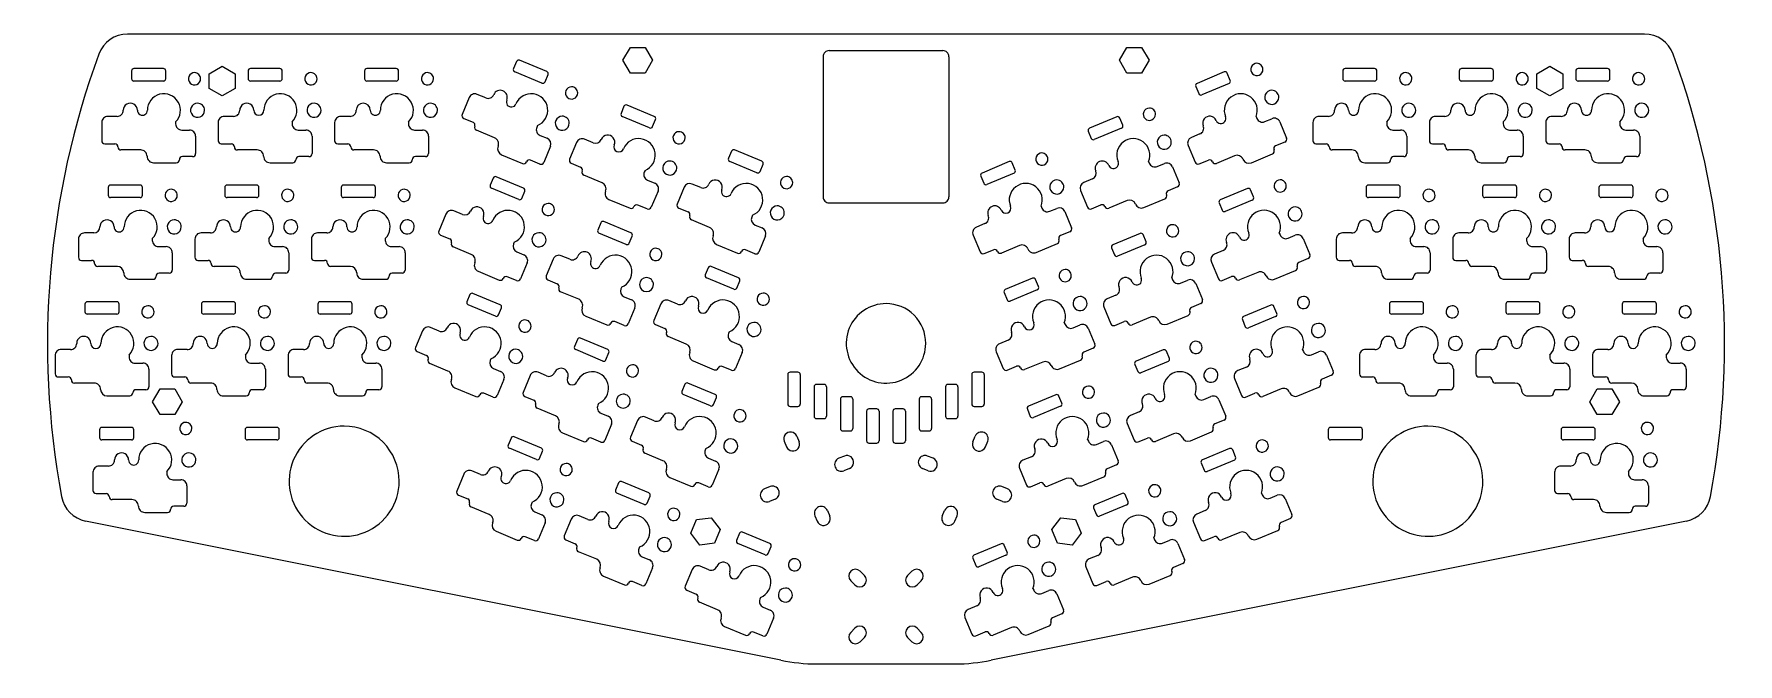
# Model space of a CAD drawing. Header units: millimetres. Extents: x -2 to 277, y 0 to 103.
import ezdxf

# ---------------------------------------------------------------- set-up
doc = ezdxf.new("R2010")
doc.units = ezdxf.units.MM
doc.layers.get('0').update_dxf_attribs({"linetype": 'CONTINUOUS'})

msp = doc.modelspace()

# ---------------------------------------------------------------- linework, layer by layer
at = {"color": 1}
for points in [[(261.2972, 102.9982), (13.1728, 102.9982)], [(94.2154, 98.7347), (95.4279, 100.8359), (97.8529, 100.8359)], [(97.8529, 100.8359), (99.0654, 98.7347)], [(175.4046, 98.7347), (176.6171, 100.8359), (179.0421, 100.8359)], [(179.0421, 100.8359), (180.2546, 98.7347)], [(26.5489, 96.5228), (28.65, 97.7353)], [(28.65, 97.7353), (30.7511, 96.5228)], [(76.7929, 98.5234), (76.3044, 97.3511)], [(81.7459, 96.8725), (77.2911, 98.7286)], [(95.4279, 96.6336), (94.2154, 98.7347)], [(99.0654, 98.7347), (97.8529, 96.6336)], [(126.935, 99.3036), (126.935, 76.4036)], [(127.935, 100.3036), (146.535, 100.3036)], [(147.535, 99.3036), (147.535, 76.4036)], [(176.6171, 96.6336), (175.4046, 98.7347)], [(180.2546, 98.7347), (179.0421, 96.6336)], [(243.7189, 96.5228), (245.82, 97.7353)], [(245.82, 97.7353), (247.9211, 96.5228)], [(13.831, 96.9828), (13.831, 95.7128)], [(19.038, 97.3638), (14.212, 97.3638)], [(19.038, 95.3318), (14.212, 95.3318)], [(19.419, 95.7128), (19.419, 96.9828)], [(28.65, 92.8853), (26.5489, 94.0978), (26.5489, 96.5228)], [(30.7511, 96.5228), (30.7511, 94.0978)], [(32.881, 96.9828), (32.881, 95.7128)], [(38.088, 97.3638), (33.262, 97.3638)], [(38.088, 95.3318), (33.262, 95.3318)], [(38.469, 95.7128), (38.469, 96.9828)], [(51.931, 96.9828), (51.931, 95.7128)], [(57.138, 97.3638), (52.312, 97.3638)], [(57.138, 95.3318), (52.312, 95.3318)], [(57.519, 95.7128), (57.519, 96.9828)], [(80.9644, 94.9968), (76.5096, 96.8529)], [(81.4626, 95.2019), (81.9511, 96.3743)], [(97.8529, 96.6336), (95.4279, 96.6336)], [(179.0421, 96.6336), (176.6171, 96.6336)], [(192.5635, 96.8056), (188.1087, 94.9495)], [(193.345, 94.9299), (188.8902, 93.0738)], [(193.5501, 95.4281), (193.0617, 96.6004)], [(211.951, 96.9828), (211.951, 95.7128)], [(217.158, 97.3638), (212.332, 97.3638)], [(217.158, 95.3318), (212.332, 95.3318)], [(217.539, 95.7128), (217.539, 96.9828)], [(231.001, 96.9828), (231.001, 95.7128)], [(236.208, 97.3638), (231.382, 97.3638)], [(236.208, 95.3318), (231.382, 95.3318)], [(236.589, 95.7128), (236.589, 96.9828)], [(245.82, 92.8853), (243.7189, 94.0978), (243.7189, 96.5228)], [(247.9211, 96.5228), (247.9211, 94.0978)], [(250.051, 96.9828), (250.051, 95.7128)], [(255.258, 97.3638), (250.432, 97.3638)], [(255.258, 95.3318), (250.432, 95.3318)], [(255.639, 95.7128), (255.639, 96.9828)], [(30.7511, 94.0978), (28.65, 92.8853)], [(69.0432, 92.6144), (67.899, 89.8683)], [(71.7586, 92.5664), (70.3509, 93.1529)], [(187.9035, 94.4512), (188.392, 93.2789)], [(247.9211, 94.0978), (245.82, 92.8853)], [(11.475, 89.5478), (9.95, 89.5478)], [(30.525, 89.5478), (29, 89.5478)], [(49.575, 89.5478), (48.05, 89.5478)], [(68.1683, 89.2144), (69.6913, 88.5798)], [(94.3776, 91.1968), (93.8892, 90.0244)], [(98.5491, 87.6701), (94.0943, 89.5262)], [(99.3306, 89.5458), (94.8758, 91.4019)], [(174.9787, 89.4789), (170.5239, 87.6228)], [(175.9654, 88.1014), (175.477, 89.2737)], [(197.7618, 89.5192), (197.8833, 89.2277)], [(209.595, 89.5478), (208.07, 89.5478)], [(228.645, 89.5478), (227.12, 89.5478)], [(247.695, 89.5478), (246.17, 89.5478)], [(8.95, 88.5478), (8.95, 85.5728)], [(21.0342, 88.6386), (21.0342, 88.3228)], [(22.0342, 87.3228), (23.3, 87.3228)], [(28, 88.5478), (28, 85.5728)], [(40.0842, 88.6386), (40.0842, 88.3228)], [(41.0842, 87.3228), (42.35, 87.3228)], [(47.05, 88.5478), (47.05, 85.5728)], [(59.1342, 88.6386), (59.1342, 88.3228)], [(60.1342, 87.3228), (61.4, 87.3228)], [(73.2068, 86.0318), (70.2298, 87.2722)], [(80.2328, 88.0507), (80.1114, 87.7592)], [(80.6499, 86.4515), (81.8183, 85.9646)], [(99.0474, 87.8753), (99.5358, 89.0476)], [(170.3188, 87.1246), (170.8072, 85.9523)], [(175.7603, 87.6032), (171.3055, 85.7471)], [(188.5882, 86.682), (187.1805, 86.0955)], [(199.191, 88.6892), (200.3594, 89.1761)], [(201.6671, 88.6376), (202.7632, 86.0068)], [(207.07, 88.5478), (207.07, 85.5728)], [(219.1542, 88.6386), (219.1542, 88.3228)], [(220.1542, 87.3228), (221.42, 87.3228)], [(226.12, 88.5478), (226.12, 85.5728)], [(238.2042, 88.6386), (238.2042, 88.3228)], [(239.2042, 87.3228), (240.47, 87.3228)], [(245.17, 88.5478), (245.17, 85.5728)], [(257.2542, 88.6386), (257.2542, 88.3228)], [(258.2542, 87.3228), (259.52, 87.3228)], [(9.45, 85.0728), (11.1, 85.0728)], [(15.325, 84.0728), (12.1, 84.0728)], [(24.3, 86.3228), (24.3, 83.4728)], [(28.5, 85.0728), (30.15, 85.0728)], [(34.375, 84.0728), (31.15, 84.0728)], [(43.35, 86.3228), (43.35, 83.4728)], [(47.55, 85.0728), (49.2, 85.0728)], [(53.425, 84.0728), (50.2, 84.0728)], [(62.4, 86.3228), (62.4, 83.4728)], [(82.3568, 84.657), (81.2607, 82.0262)], [(86.6279, 85.2878), (85.4837, 82.5416)], [(89.3433, 85.2398), (87.9356, 85.8263)], [(111.9623, 83.8701), (111.4739, 82.6978)], [(116.9154, 82.2192), (112.4606, 84.0753)], [(186.6421, 84.7878), (187.7862, 82.0416)], [(202.494, 85.353), (200.9709, 84.7184)], [(207.57, 85.0728), (209.22, 85.0728)], [(213.445, 84.0728), (210.22, 84.0728)], [(222.42, 86.3228), (222.42, 83.4728)], [(226.62, 85.0728), (228.27, 85.0728)], [(232.495, 84.0728), (229.27, 84.0728)], [(241.47, 86.3228), (241.47, 83.4728)], [(245.67, 85.0728), (247.32, 85.0728)], [(251.545, 84.0728), (248.32, 84.0728)], [(260.52, 86.3228), (260.52, 83.4728)], [(17.425, 81.9728), (21.15, 81.9728)], [(23.8, 82.9728), (22.15, 82.9728)], [(36.475, 81.9728), (40.2, 81.9728)], [(42.85, 82.9728), (41.2, 82.9728)], [(55.525, 81.9728), (59.25, 81.9728)], [(61.9, 82.9728), (60.25, 82.9728)], [(74.3376, 83.2857), (77.7761, 81.853)], [(80.6068, 81.7569), (79.0837, 82.3915)], [(85.753, 81.8878), (87.2761, 81.2532)], [(116.1339, 80.3435), (111.6791, 82.1996)], [(116.6321, 80.5486), (117.1205, 81.7209)], [(157.394, 82.1522), (152.9392, 80.2962)], [(158.3807, 80.7748), (157.8922, 81.9471)], [(180.1771, 82.1926), (180.2986, 81.9011)], [(181.6063, 81.3626), (182.7747, 81.8494)], [(184.0824, 81.3109), (185.1785, 78.6801)], [(188.4401, 81.7724), (189.9632, 82.407)], [(194.2478, 83.1088), (191.2709, 81.8685)], [(196.9939, 81.978), (200.4324, 83.4107)], [(215.545, 81.9728), (219.27, 81.9728)], [(221.92, 82.9728), (220.27, 82.9728)], [(234.595, 81.9728), (238.32, 81.9728)], [(240.97, 82.9728), (239.32, 82.9728)], [(253.645, 81.9728), (257.37, 81.9728)], [(260.02, 82.9728), (258.37, 82.9728)], [(15.228, 78.3138), (10.402, 78.3138)], [(34.278, 78.3138), (29.452, 78.3138)], [(53.328, 78.3138), (48.502, 78.3138)], [(72.9832, 79.4734), (72.4947, 78.301)], [(77.9362, 77.8224), (73.4814, 79.6785)], [(90.7915, 78.7052), (87.8146, 79.9455)], [(97.8176, 80.724), (97.6961, 80.4325)], [(98.2346, 79.1248), (99.403, 78.638)], [(106.928, 77.9131), (105.5203, 78.4996)], [(152.7341, 79.7979), (153.2225, 78.6256)], [(158.1755, 80.2765), (153.7207, 78.4205)], [(171.0035, 79.3554), (169.5958, 78.7688)], [(220.968, 78.3138), (216.142, 78.3138)], [(240.018, 78.3138), (235.192, 78.3138)], [(259.068, 78.3138), (254.242, 78.3138)], [(10.021, 77.9328), (10.021, 76.6628)], [(15.228, 76.2818), (10.402, 76.2818)], [(15.609, 76.6628), (15.609, 77.9328)], [(29.071, 77.9328), (29.071, 76.6628)], [(34.278, 76.2818), (29.452, 76.2818)], [(34.659, 76.6628), (34.659, 77.9328)], [(48.121, 77.9328), (48.121, 76.6628)], [(53.328, 76.2818), (48.502, 76.2818)], [(53.709, 76.6628), (53.709, 77.9328)], [(77.1547, 75.9467), (72.6999, 77.8028)], [(77.6529, 76.1519), (78.1414, 77.3242)], [(91.9223, 75.959), (95.3608, 74.5264)], [(99.9415, 77.3303), (98.8454, 74.6995)], [(104.2127, 77.9611), (103.0685, 75.215)], [(127.935, 75.4036), (146.535, 75.4036)], [(169.0573, 77.4612), (170.2015, 74.715)], [(176.6631, 75.7822), (173.6861, 74.5419)], [(179.4092, 74.6514), (182.8477, 76.084)], [(184.9093, 78.0263), (183.3862, 77.3917)], [(191.7132, 75.4012), (192.2017, 74.2289)], [(196.3732, 77.7555), (191.9184, 75.8994)], [(197.1547, 75.8798), (192.6999, 74.0237)], [(197.3599, 76.378), (196.8714, 77.5503)], [(215.761, 77.9328), (215.761, 76.6628)], [(220.968, 76.2818), (216.142, 76.2818)], [(221.349, 76.6628), (221.349, 77.9328)], [(234.811, 77.9328), (234.811, 76.6628)], [(240.018, 76.2818), (235.192, 76.2818)], [(240.399, 76.6628), (240.399, 77.9328)], [(253.861, 77.9328), (253.861, 76.6628)], [(259.068, 76.2818), (254.242, 76.2818)], [(259.449, 76.6628), (259.449, 77.9328)], [(65.2335, 73.5644), (64.0893, 70.8182)], [(67.9489, 73.5164), (66.5412, 74.1029)], [(98.1916, 74.4303), (96.6685, 75.0649)], [(103.3377, 74.5611), (104.8608, 73.9265)], [(108.3762, 71.3785), (105.3993, 72.6188)], [(115.4023, 73.3974), (115.2808, 73.1058)], [(162.5924, 74.8659), (162.7138, 74.5744)], [(164.0215, 74.0359), (165.19, 74.5227)], [(166.4977, 73.9843), (167.5938, 71.3535)], [(170.8554, 74.4457), (172.3784, 75.0803)], [(7.665, 70.4978), (6.14, 70.4978)], [(26.715, 70.4978), (25.19, 70.4978)], [(45.765, 70.4978), (44.24, 70.4978)], [(64.3585, 70.1644), (65.8816, 69.5298)], [(90.5679, 72.1467), (90.0795, 70.9744)], [(94.7394, 68.6201), (90.2846, 70.4762)], [(95.5209, 70.4958), (91.0661, 72.3519)], [(95.2376, 68.8252), (95.7261, 69.9975)], [(115.8193, 71.7982), (116.9878, 71.3113)], [(117.5262, 70.0036), (116.4301, 67.3729)], [(151.4726, 70.1345), (152.6168, 67.3883)], [(153.4188, 72.0287), (152.0111, 71.4422)], [(167.3245, 70.6996), (165.8014, 70.065)], [(178.7885, 70.4288), (174.3337, 68.5728)], [(179.7751, 69.0514), (179.2867, 70.2237)], [(201.5715, 70.4692), (201.693, 70.1777)], [(203.0007, 69.6392), (204.1691, 70.126)], [(213.405, 70.4978), (211.88, 70.4978)], [(232.455, 70.4978), (230.93, 70.4978)], [(251.505, 70.4978), (249.98, 70.4978)], [(5.14, 69.4978), (5.14, 66.5228)], [(17.2242, 69.5886), (17.2242, 69.2728)], [(18.2242, 68.2728), (19.49, 68.2728)], [(20.49, 67.2728), (20.49, 64.4228)], [(24.19, 69.4978), (24.19, 66.5228)], [(36.2742, 69.5886), (36.2742, 69.2728)], [(37.2742, 68.2728), (38.54, 68.2728)], [(39.54, 67.2728), (39.54, 64.4228)], [(43.24, 69.4978), (43.24, 66.5228)], [(55.3242, 69.5886), (55.3242, 69.2728)], [(56.3242, 68.2728), (57.59, 68.2728)], [(58.59, 67.2728), (58.59, 64.4228)], [(69.3971, 66.9818), (66.4201, 68.2221)], [(76.4231, 69.0006), (76.3017, 68.7091)], [(76.8401, 67.4014), (78.0086, 66.9146)], [(109.507, 68.6324), (112.9455, 67.1997)], [(115.7763, 67.1036), (114.2532, 67.7382)], [(153.2706, 67.1191), (154.7937, 67.7537)], [(159.0783, 68.4555), (156.1014, 67.2152)], [(161.8245, 67.3247), (165.263, 68.7574)], [(174.1285, 68.0745), (174.6169, 66.9022)], [(179.57, 68.5531), (175.1152, 66.6971)], [(192.398, 67.632), (190.9903, 67.0454)], [(205.4768, 69.5875), (206.5729, 66.9567)], [(210.88, 69.4978), (210.88, 66.5228)], [(222.9642, 69.5886), (222.9642, 69.2728)], [(223.9642, 68.2728), (225.23, 68.2728)], [(226.23, 67.2728), (226.23, 64.4228)], [(229.93, 69.4978), (229.93, 66.5228)], [(242.0142, 69.5886), (242.0142, 69.2728)], [(243.0142, 68.2728), (244.28, 68.2728)], [(245.28, 67.2728), (245.28, 64.4228)], [(248.98, 69.4978), (248.98, 66.5228)], [(261.0642, 69.5886), (261.0642, 69.2728)], [(262.0642, 68.2728), (263.33, 68.2728)], [(264.33, 67.2728), (264.33, 64.4228)], [(5.64, 66.0228), (7.29, 66.0228)], [(11.515, 65.0228), (8.29, 65.0228)], [(24.69, 66.0228), (26.34, 66.0228)], [(30.565, 65.0228), (27.34, 65.0228)], [(43.74, 66.0228), (45.39, 66.0228)], [(49.615, 65.0228), (46.39, 65.0228)], [(70.5279, 64.2356), (73.9664, 62.803)], [(78.5471, 65.6069), (77.451, 62.9761)], [(82.8182, 66.2377), (81.674, 63.4916)], [(85.5336, 66.1897), (84.1259, 66.7762)], [(108.1526, 64.82), (107.6642, 63.6477)], [(113.1057, 63.1691), (108.6509, 65.0252)], [(190.4518, 65.7378), (191.596, 62.9916)], [(200.8037, 62.928), (204.2421, 64.3606)], [(206.3037, 66.3029), (204.7806, 65.6683)], [(211.38, 66.0228), (213.03, 66.0228)], [(217.255, 65.0228), (214.03, 65.0228)], [(230.43, 66.0228), (232.08, 66.0228)], [(236.305, 65.0228), (233.08, 65.0228)], [(249.48, 66.0228), (251.13, 66.0228)], [(255.355, 65.0228), (252.13, 65.0228)], [(13.615, 62.9228), (17.34, 62.9228)], [(19.99, 63.9228), (18.34, 63.9228)], [(32.665, 62.9228), (36.39, 62.9228)], [(39.04, 63.9228), (37.39, 63.9228)], [(51.715, 62.9228), (55.44, 62.9228)], [(58.09, 63.9228), (56.44, 63.9228)], [(76.7971, 62.7069), (75.274, 63.3415)], [(81.9433, 62.8377), (83.4664, 62.2031)], [(94.0079, 61.674), (93.8864, 61.3824)], [(112.3241, 61.2934), (107.8693, 63.1495)], [(112.8224, 61.4986), (113.3108, 62.6709)], [(161.2037, 63.1022), (156.7489, 61.2461)], [(162.1904, 61.7247), (161.702, 62.897)], [(183.9868, 63.1425), (184.1083, 62.851)], [(185.416, 62.3125), (186.5844, 62.7993)], [(187.8921, 62.2609), (188.9882, 59.6301)], [(192.2498, 62.7223), (193.7729, 63.3569)], [(198.0575, 64.0588), (195.0806, 62.8184)], [(219.355, 62.9228), (223.08, 62.9228)], [(225.73, 63.9228), (224.08, 63.9228)], [(238.405, 62.9228), (242.13, 62.9228)], [(244.78, 63.9228), (243.13, 63.9228)], [(257.455, 62.9228), (261.18, 62.9228)], [(263.83, 63.9228), (262.18, 63.9228)], [(6.211, 58.8828), (6.211, 57.6128)], [(11.418, 59.2638), (6.592, 59.2638)], [(11.799, 57.6128), (11.799, 58.8828)], [(25.261, 58.8828), (25.261, 57.6128)], [(30.468, 59.2638), (25.642, 59.2638)], [(30.849, 57.6128), (30.849, 58.8828)], [(44.311, 58.8828), (44.311, 57.6128)], [(49.518, 59.2638), (44.692, 59.2638)], [(49.899, 57.6128), (49.899, 58.8828)], [(69.1735, 60.4233), (68.685, 59.251)], [(73.345, 56.8967), (68.8902, 58.7528)], [(74.1265, 58.7724), (69.6717, 60.6285)], [(86.9818, 59.6551), (84.0048, 60.8954)], [(94.4249, 60.0748), (95.5933, 59.5879)], [(100.4029, 58.9111), (99.2588, 56.1649)], [(103.1183, 58.863), (101.7106, 59.4496)], [(156.5438, 60.7479), (157.0322, 59.5756)], [(161.9852, 61.2265), (157.5304, 59.3704)], [(174.8132, 60.3053), (173.4055, 59.7188)], [(188.719, 58.9762), (187.1959, 58.3416)], [(200.1829, 58.7054), (195.7281, 56.8494)], [(219.571, 58.8828), (219.571, 57.6128)], [(224.778, 59.2638), (219.952, 59.2638)], [(225.159, 57.6128), (225.159, 58.8828)], [(238.621, 58.8828), (238.621, 57.6128)], [(243.828, 59.2638), (239.002, 59.2638)], [(244.209, 57.6128), (244.209, 58.8828)], [(257.671, 58.8828), (257.671, 57.6128)], [(262.878, 59.2638), (258.052, 59.2638)], [(263.259, 57.6128), (263.259, 58.8828)], [(11.418, 57.2318), (6.592, 57.2318)], [(30.468, 57.2318), (25.642, 57.2318)], [(49.518, 57.2318), (44.692, 57.2318)], [(73.8432, 57.1018), (74.3316, 58.2741)], [(88.1126, 56.909), (91.5511, 55.4763)], [(94.3818, 55.3802), (92.8588, 56.0148)], [(96.1318, 58.2802), (95.0357, 55.6495)], [(166.4021, 55.8159), (166.5236, 55.5243)], [(172.867, 58.4111), (174.0112, 55.6649)], [(174.6651, 55.3957), (176.1882, 56.0303)], [(180.4728, 56.7321), (177.4958, 55.4918)], [(183.2189, 55.6013), (186.6574, 57.034)], [(195.5229, 56.3511), (196.0114, 55.1788)], [(200.9644, 56.8297), (196.5096, 54.9737)], [(201.1696, 57.328), (200.6811, 58.5003)], [(224.778, 57.2318), (219.952, 57.2318)], [(243.828, 57.2318), (239.002, 57.2318)], [(262.878, 57.2318), (258.052, 57.2318)], [(61.4238, 54.5143), (60.2796, 51.7682)], [(64.1392, 54.4663), (62.7315, 55.0528)], [(86.7582, 53.0966), (86.2697, 51.9243)], [(91.7112, 51.4457), (87.2564, 53.3018)], [(99.528, 55.5111), (101.0511, 54.8765)], [(104.5665, 52.3284), (101.5896, 53.5688)], [(111.5926, 54.3473), (111.4711, 54.0558)], [(157.2285, 52.9786), (155.8208, 52.3921)], [(167.8312, 54.9859), (168.9997, 55.4727)], [(170.3074, 54.9342), (171.4035, 52.3034)], [(1.33, 50.4478), (1.33, 47.4728)], [(3.855, 51.4478), (2.33, 51.4478)], [(13.4142, 50.5386), (13.4142, 50.2228)], [(20.38, 50.4478), (20.38, 47.4728)], [(22.905, 51.4478), (21.38, 51.4478)], [(32.4642, 50.5386), (32.4642, 50.2228)], [(39.43, 50.4478), (39.43, 47.4728)], [(41.955, 51.4478), (40.43, 51.4478)], [(51.5142, 50.5386), (51.5142, 50.2228)], [(60.5488, 51.1143), (62.0719, 50.4797)], [(90.9297, 49.57), (86.4749, 51.4261)], [(91.4279, 49.7752), (91.9164, 50.9475)], [(112.0096, 52.7481), (113.178, 52.2613)], [(113.7165, 50.9536), (112.6204, 48.3228)], [(155.2823, 51.0844), (156.4265, 48.3383)], [(171.1342, 51.6496), (169.6112, 51.015)], [(182.5982, 51.3788), (178.1434, 49.5227)], [(183.5848, 50.0013), (183.0964, 51.1736)], [(205.3813, 51.4191), (205.5027, 51.1276)], [(206.8104, 50.5891), (207.9789, 51.0759)], [(209.2865, 50.5375), (210.3827, 47.9067)], [(214.69, 50.4478), (214.69, 47.4728)], [(217.215, 51.4478), (215.69, 51.4478)], [(226.7742, 50.5386), (226.7742, 50.2228)], [(233.74, 50.4478), (233.74, 47.4728)], [(236.265, 51.4478), (234.74, 51.4478)], [(245.8242, 50.5386), (245.8242, 50.2228)], [(252.79, 50.4478), (252.79, 47.4728)], [(255.315, 51.4478), (253.79, 51.4478)], [(264.8742, 50.5386), (264.8742, 50.2228)], [(14.4142, 49.2228), (15.68, 49.2228)], [(16.68, 48.2228), (16.68, 45.3728)], [(33.4642, 49.2228), (34.73, 49.2228)], [(35.73, 48.2228), (35.73, 45.3728)], [(52.5142, 49.2228), (53.78, 49.2228)], [(54.78, 48.2228), (54.78, 45.3728)], [(65.5873, 47.9317), (62.6104, 49.172)], [(72.6134, 49.9506), (72.492, 49.659)], [(73.0304, 48.3514), (74.1989, 47.8645)], [(81.7239, 47.1396), (80.3162, 47.7262)], [(105.6973, 49.5823), (109.1358, 48.1497)], [(111.9666, 48.0536), (110.4435, 48.6881)], [(122.82, 47.7418), (121.55, 47.7418)], [(152.92, 47.7418), (151.65, 47.7418)], [(157.0803, 48.069), (158.6034, 48.7036)], [(162.8881, 49.4055), (159.9111, 48.1651)], [(165.6342, 48.2747), (169.0727, 49.7073)], [(177.9382, 49.0245), (178.4267, 47.8522)], [(183.3797, 49.5031), (178.9249, 47.647)], [(196.2077, 48.5819), (194.8, 47.9954)], [(227.7742, 49.2228), (229.04, 49.2228)], [(230.04, 48.2228), (230.04, 45.3728)], [(246.8242, 49.2228), (248.09, 49.2228)], [(249.09, 48.2228), (249.09, 45.3728)], [(265.8742, 49.2228), (267.14, 49.2228)], [(268.14, 48.2228), (268.14, 45.3728)], [(1.83, 46.9728), (3.48, 46.9728)], [(7.705, 45.9728), (4.48, 45.9728)], [(16.18, 44.8728), (14.53, 44.8728)], [(17.271, 42.9228), (18.4835, 45.0239), (20.9085, 45.0239)], [(20.88, 46.9728), (22.53, 46.9728)], [(20.9085, 45.0239), (22.121, 42.9228)], [(26.755, 45.9728), (23.53, 45.9728)], [(35.23, 44.8728), (33.58, 44.8728)], [(39.93, 46.9728), (41.58, 46.9728)], [(45.805, 45.9728), (42.58, 45.9728)], [(54.28, 44.8728), (52.63, 44.8728)], [(66.7182, 45.1856), (70.1566, 43.7529)], [(74.7374, 46.5568), (73.6413, 43.9261)], [(79.0085, 47.1877), (77.8643, 44.4415)], [(104.3429, 45.77), (103.8545, 44.5977)], [(109.2959, 44.1191), (104.8411, 45.9751)], [(121.169, 47.3608), (121.169, 42.5348)], [(123.201, 47.3608), (123.201, 42.5348)], [(125.469, 45.3608), (125.469, 40.5348)], [(127.12, 45.7418), (125.85, 45.7418)], [(127.501, 45.3608), (127.501, 40.5348)], [(146.969, 45.3608), (146.969, 40.5348)], [(148.62, 45.7418), (147.35, 45.7418)], [(149.001, 45.3608), (149.001, 40.5348)], [(151.269, 47.3608), (151.269, 42.5348)], [(153.301, 47.3608), (153.301, 42.5348)], [(194.2615, 46.6877), (195.4057, 43.9415)], [(201.8672, 45.0087), (198.8903, 43.7684)], [(204.6134, 43.8779), (208.0518, 45.3106)], [(210.1134, 47.2528), (208.5903, 46.6182)], [(215.19, 46.9728), (216.84, 46.9728)], [(221.065, 45.9728), (217.84, 45.9728)], [(229.54, 44.8728), (227.89, 44.8728)], [(234.24, 46.9728), (235.89, 46.9728)], [(240.115, 45.9728), (236.89, 45.9728)], [(248.59, 44.8728), (246.94, 44.8728)], [(252.349, 42.9228), (253.5615, 45.0239), (255.9865, 45.0239)], [(253.29, 46.9728), (254.94, 46.9728)], [(259.165, 45.9728), (255.94, 45.9728)], [(255.9865, 45.0239), (257.199, 42.9228)], [(267.64, 44.8728), (265.99, 44.8728)], [(9.805, 43.8728), (13.53, 43.8728)], [(18.4835, 40.8217), (17.271, 42.9228)], [(22.121, 42.9228), (20.9085, 40.8217)], [(28.855, 43.8728), (32.58, 43.8728)], [(47.905, 43.8728), (51.63, 43.8728)], [(72.9874, 43.6568), (71.4643, 44.2914)], [(78.1336, 43.7877), (79.6566, 43.1531)], [(83.1721, 40.605), (80.1951, 41.8454)], [(90.1981, 42.6239), (90.0767, 42.3324)], [(108.5144, 42.2434), (104.0596, 44.0994)], [(109.0127, 42.4485), (109.5011, 43.6208)], [(121.55, 42.1538), (122.82, 42.1538)], [(129.769, 43.3608), (129.769, 38.5348)], [(131.42, 43.7418), (130.15, 43.7418)], [(131.801, 43.3608), (131.801, 38.5348)], [(142.669, 43.3608), (142.669, 38.5348)], [(144.32, 43.7418), (143.05, 43.7418)], [(144.701, 43.3608), (144.701, 38.5348)], [(151.65, 42.1538), (152.92, 42.1538)], [(165.0134, 44.0521), (160.5586, 42.196)], [(165.795, 42.1764), (161.3402, 40.3203)], [(166.0001, 42.6747), (165.5117, 43.847)], [(187.7965, 44.0925), (187.918, 43.8009)], [(189.2257, 43.2625), (190.3941, 43.7493)], [(191.7018, 43.2108), (192.7979, 40.58)], [(196.0595, 43.6723), (197.5826, 44.3069)], [(223.165, 43.8728), (226.89, 43.8728)], [(242.215, 43.8728), (245.94, 43.8728)], [(253.5615, 40.8217), (252.349, 42.9228)], [(257.199, 42.9228), (255.9865, 40.8217)], [(261.265, 43.8728), (264.99, 43.8728)], [(20.9085, 40.8217), (18.4835, 40.8217)], [(90.6152, 41.0247), (91.7836, 40.5379)], [(92.3221, 39.2302), (91.226, 36.5994)], [(96.5932, 39.861), (95.449, 37.1148)], [(99.3086, 39.813), (97.9009, 40.3995)], [(125.85, 40.1538), (127.12, 40.1538)], [(134.069, 41.3608), (134.069, 36.5348)], [(135.72, 41.7418), (134.45, 41.7418)], [(136.101, 41.3608), (136.101, 36.5348)], [(138.369, 41.3608), (138.369, 36.5348)], [(140.02, 41.7418), (138.75, 41.7418)], [(140.401, 41.3608), (140.401, 36.5348)], [(147.35, 40.1538), (148.62, 40.1538)], [(160.3535, 41.6978), (160.8419, 40.5255)], [(176.6768, 39.361), (177.8209, 36.6149)], [(178.6229, 41.2552), (177.2152, 40.6687)], [(192.5287, 39.9262), (191.0056, 39.2916)], [(255.9865, 40.8217), (253.5615, 40.8217)], [(8.592, 38.3328), (8.592, 37.0628)], [(13.799, 38.7138), (8.973, 38.7138)], [(13.799, 36.6818), (8.973, 36.6818)], [(14.18, 37.0628), (14.18, 38.3328)], [(32.4045, 38.3328), (32.4045, 37.0628)], [(37.6115, 38.7138), (32.7855, 38.7138)], [(37.6115, 36.6818), (32.7855, 36.6818)], [(37.9925, 37.0628), (37.9925, 38.3328)], [(75.9139, 36.9778), (75.4254, 35.8055)], [(80.8669, 35.3269), (76.4121, 37.1829)], [(84.3029, 37.8589), (87.7414, 36.4263)], [(90.5721, 36.3302), (89.049, 36.9648)], [(95.7183, 36.461), (97.2414, 35.8264)], [(120.6023, 36.4518), (120.9792, 35.5364)], [(122.6366, 37.2895), (123.0135, 36.3741)], [(130.15, 38.1538), (131.42, 38.1538)], [(143.05, 38.1538), (144.32, 38.1538)], [(151.4564, 36.3741), (151.8333, 37.2895)], [(153.4907, 35.5365), (153.8676, 36.4519)], [(170.2118, 36.7658), (170.3333, 36.4743)], [(171.641, 35.9358), (172.8094, 36.4226)], [(178.4748, 36.3456), (179.9979, 36.9802)], [(184.2825, 37.6821), (181.3056, 36.4417)], [(187.0286, 36.5513), (190.4671, 37.9839)], [(209.57, 38.3328), (209.57, 37.0628)], [(214.777, 38.7138), (209.951, 38.7138)], [(214.777, 36.6818), (209.951, 36.6818)], [(215.158, 37.0628), (215.158, 38.3328)], [(247.67, 38.3328), (247.67, 37.0628)], [(252.877, 38.7138), (248.051, 38.7138)], [(252.877, 36.6818), (248.051, 36.6818)], [(253.258, 37.0628), (253.258, 38.3328)], [(80.0854, 33.4512), (75.6306, 35.3072)], [(80.5836, 33.6563), (81.0721, 34.8286)], [(100.7568, 33.2784), (97.7799, 34.5187)], [(107.7829, 35.2972), (107.6614, 35.0057)], [(108.1999, 33.698), (109.3683, 33.2112)], [(130.4314, 34.0418), (129.516, 33.6649)], [(134.45, 36.1538), (135.72, 36.1538)], [(138.75, 36.1538), (140.02, 36.1538)], [(144.9539, 33.6648), (144.0385, 34.0417)], [(161.0382, 33.9286), (159.6305, 33.3421)], [(174.1171, 35.8842), (175.2132, 33.2534)], [(193.4425, 35.2599), (188.9877, 33.4039)], [(194.4291, 33.8825), (193.9407, 35.0548)], [(7.521, 31.3978), (7.521, 28.4228)], [(10.046, 32.3978), (8.521, 32.3978)], [(19.6052, 31.4886), (19.6052, 31.1728)], [(68.1642, 31.0688), (67.02, 28.3227)], [(70.8796, 31.0208), (69.4719, 31.6073)], [(109.9068, 31.9035), (108.8107, 29.2727)], [(131.2691, 32.0075), (130.3537, 31.6306)], [(144.1163, 31.6305), (143.2009, 32.0074)], [(159.092, 32.0344), (160.2362, 29.2882)], [(174.944, 32.5995), (173.4209, 31.9649)], [(188.7825, 32.9056), (189.271, 31.7333)], [(194.224, 33.3842), (189.7692, 31.5282)], [(246.599, 31.3978), (246.599, 28.4228)], [(249.124, 32.3978), (247.599, 32.3978)], [(258.6832, 31.4886), (258.6832, 31.1728)], [(8.021, 27.9228), (9.671, 27.9228)], [(20.6052, 30.1728), (21.871, 30.1728)], [(22.871, 29.1728), (22.871, 26.3228)], [(93.4985, 29.6509), (93.0101, 28.4785)], [(97.67, 26.1242), (93.2152, 27.9803)], [(98.4515, 27.9999), (93.9967, 29.856)], [(101.8876, 30.5323), (105.3261, 29.0996)], [(108.1569, 29.0035), (106.6338, 29.6381)], [(118.27, 29.0339), (117.3546, 28.657)], [(157.1155, 28.6571), (156.2001, 29.034)], [(160.8901, 29.019), (162.4131, 29.6536)], [(166.6978, 30.3554), (163.7208, 29.1151)], [(169.4439, 29.2246), (172.8824, 30.6572)], [(175.8579, 27.933), (171.4031, 26.0769)], [(198.6408, 27.9736), (198.7623, 27.6821)], [(247.099, 27.9228), (248.749, 27.9228)], [(259.6832, 30.1728), (260.949, 30.1728)], [(261.949, 29.1728), (261.949, 26.3228)], [(13.896, 26.9228), (10.671, 26.9228)], [(22.371, 25.8228), (20.721, 25.8228)], [(67.2893, 27.6688), (68.8123, 27.0342)], [(72.3278, 24.4862), (69.3508, 25.7265)], [(79.3538, 26.5051), (79.2324, 26.2135)], [(98.1682, 26.3294), (98.6567, 27.5017)], [(119.1076, 26.9996), (118.1923, 26.6227)], [(127.6444, 25.128), (128.0214, 24.2127)], [(146.4487, 24.2126), (146.8256, 25.128)], [(156.2778, 26.6228), (155.3624, 26.9997)], [(171.1979, 25.5787), (171.6863, 24.4064)], [(176.6394, 26.0573), (172.1846, 24.2012)], [(176.8445, 26.5555), (176.3561, 27.7279)], [(189.4672, 25.1364), (188.0595, 24.5499)], [(200.07, 27.1436), (201.2384, 27.6304)], [(202.5461, 27.092), (203.6422, 24.4612)], [(252.974, 26.9228), (249.749, 26.9228)], [(261.449, 25.8228), (259.799, 25.8228)], [(120.0406, 0.6518), (6.315, 23.4177)], [(15.996, 24.8228), (19.721, 24.8228)], [(79.7709, 24.9059), (80.9393, 24.419)], [(81.4778, 23.1113), (80.3817, 20.4805)], [(85.7489, 23.7422), (84.6047, 20.996)], [(88.4643, 23.6941), (87.0566, 24.2806)], [(106.7869, 19.4872), (105.3138, 21.4145), (106.2464, 23.653)], [(106.2464, 23.653), (108.6523, 23.9641)], [(108.6523, 23.9641), (110.1254, 22.0368)], [(125.6102, 24.2904), (125.9871, 23.375)], [(148.483, 23.375), (148.8599, 24.2903)], [(268.1555, 23.4183), (154.4272, 0.6518)], [(164.3446, 22.0368), (165.8177, 23.9641)], [(165.8177, 23.9641), (168.2236, 23.653), (169.1562, 21.4145)], [(187.5211, 23.2422), (188.6653, 20.496)], [(203.373, 23.8073), (201.8499, 23.1727)], [(255.074, 24.8228), (258.799, 24.8228)], [(73.4586, 21.7401), (76.8971, 20.3074)], [(79.7278, 20.2113), (78.2047, 20.8459)], [(84.874, 20.3422), (86.3971, 19.7076)], [(109.1928, 19.7983), (106.7869, 19.4872)], [(110.1254, 22.0368), (109.1928, 19.7983)], [(113.2812, 21.4081), (112.7927, 20.2358)], [(117.4527, 17.8814), (112.9979, 19.7375)], [(118.2342, 19.7571), (113.7794, 21.6132)], [(156.0752, 19.6902), (151.6204, 17.8341)], [(165.2772, 19.7983), (164.3446, 22.0368)], [(167.6831, 19.4872), (165.2772, 19.7983)], [(169.1562, 21.4145), (167.6831, 19.4872)], [(181.0561, 20.6469), (181.1776, 20.3554)], [(182.4853, 19.8169), (183.6537, 20.3038)], [(184.9614, 19.7653), (186.0575, 17.1345)], [(189.3191, 20.2268), (190.8422, 20.8614)], [(195.1268, 21.5632), (192.1499, 20.3229)], [(197.8729, 20.4324), (201.3114, 21.8651)], [(89.9125, 17.1595), (86.9355, 18.3999)], [(96.9386, 19.1784), (96.8171, 18.8869)], [(97.3556, 17.5792), (98.524, 17.0924)], [(117.9509, 18.0866), (118.4394, 19.2589)], [(151.4152, 17.3359), (151.9037, 16.1636)], [(156.8567, 17.8145), (152.4019, 15.9584)], [(157.0618, 18.3128), (156.5734, 19.4851)], [(171.8825, 17.8097), (170.4748, 17.2232)], [(91.0433, 14.4134), (94.4818, 12.9808)], [(99.0625, 15.7847), (97.9664, 13.1539)], [(105.5315, 15.4991), (104.3873, 12.7529)], [(108.2469, 15.4511), (106.8392, 16.0376)], [(133.0128, 15.2256), (133.7128, 14.5256)], [(140.7572, 14.5256), (141.4572, 15.2256)], [(169.9363, 15.9155), (171.0805, 13.1694)], [(177.5421, 14.2366), (174.5651, 12.9962)], [(180.2882, 13.1058), (183.7267, 14.5384)], [(185.7883, 16.4807), (184.2652, 15.8461)], [(97.3126, 12.8846), (95.7895, 13.5192)], [(104.6566, 12.0991), (106.1796, 11.4645)], [(131.4572, 13.67), (132.1572, 12.97)], [(142.3128, 12.97), (143.0128, 13.67)], [(161.2735, 12.4039), (161.395, 12.1124)], [(162.7027, 11.5739), (163.8711, 12.0607)], [(165.1788, 11.5222), (166.2749, 8.8915)], [(171.7344, 12.9001), (173.2575, 13.5347)], [(109.6951, 8.9165), (106.7181, 10.1568)], [(116.7211, 10.9353), (116.5997, 10.6438)], [(117.1382, 9.3361), (118.3066, 8.8493)], [(152.0999, 9.5667), (150.6922, 8.9802)], [(110.8259, 6.1703), (114.2644, 4.7377)], [(118.8451, 7.5416), (117.749, 4.9108)], [(131.4572, 5.2256), (132.1572, 5.9256)], [(142.3128, 5.9256), (143.0128, 5.2256)], [(150.1538, 7.6725), (151.2979, 4.9263)], [(157.7595, 5.9935), (154.7826, 4.7532)], [(160.5056, 4.8627), (163.9441, 6.2953)], [(166.0057, 8.2376), (164.4826, 7.603)], [(117.0951, 4.6416), (115.572, 5.2762)], [(133.0128, 3.67), (133.7128, 4.37)], [(140.7572, 4.37), (141.4572, 3.67)], [(151.9518, 4.6571), (153.4749, 5.2917)], [(125.9293, 0.0682), (148.5386, 0.0682)]]:
    msp.add_lwpolyline(points, dxfattribs=at)
for points in [[(197.8999, 98.2242)], [(24.125, 96.6978)], [(43.175, 96.6978)], [(62.225, 96.6978)], [(222.245, 96.6978)], [(241.295, 96.6978)], [(260.345, 96.6978)], [(85.8009, 94.3782)], [(200.3422, 93.8126)], [(24.625, 91.6978)], [(43.675, 91.6978)], [(62.725, 91.6978)], [(84.2817, 89.582)], [(180.3152, 90.8975)], [(222.745, 91.6978)], [(241.795, 91.6978)], [(260.845, 91.6978)], [(103.3856, 87.0515)], [(182.7575, 86.4859)], [(101.8665, 82.2553)], [(162.7305, 83.5709)], [(120.9703, 79.7248)], [(165.1727, 79.1593)], [(201.7096, 79.1741)], [(20.315, 77.6478)], [(39.365, 77.6478)], [(58.415, 77.6478)], [(81.9912, 75.3281)], [(226.055, 77.6478)], [(245.105, 77.6478)], [(264.155, 77.6478)], [(20.815, 72.6478)], [(39.865, 72.6478)], [(58.915, 72.6478)], [(119.4512, 74.9287)], [(204.1519, 74.7625)], [(226.555, 72.6478)], [(245.605, 72.6478)], [(264.655, 72.6478)], [(80.472, 70.5319)], [(184.1249, 71.8475)], [(99.5759, 68.0014)], [(186.5672, 67.4359)], [(166.5402, 64.5208)], [(98.0567, 63.2053)], [(16.505, 58.5978)], [(35.555, 58.5978)], [(54.605, 58.5978)], [(117.1606, 60.6748)], [(137.235, 58.9478)], [(168.9824, 60.1092)], [(205.5194, 60.1241)], [(229.865, 58.5978)], [(248.915, 58.5978)], [(267.965, 58.5978)], [(78.1815, 56.278)], [(115.6415, 55.8786)], [(17.005, 53.5978)], [(36.055, 53.5978)], [(55.105, 53.5978)], [(207.9616, 55.7125)], [(230.365, 53.5978)], [(249.415, 53.5978)], [(268.465, 53.5978)], [(76.6623, 51.4819)], [(187.9346, 52.7974)], [(95.7662, 48.9514)], [(190.3769, 48.3858)], [(170.3499, 45.4707)], [(94.247, 44.1552)], [(22.696, 39.5478)], [(113.3509, 41.6247)], [(172.7921, 41.0592)], [(261.774, 39.5478)], [(48.605, 38.9228)], [(111.8318, 36.8286)], [(198.7789, 36.6786)], [(225.865, 38.9228)], [(23.196, 34.5478)], [(262.274, 34.5478)], [(84.9219, 32.8325)], [(201.2212, 32.267)], [(83.4027, 28.0364)], [(181.1942, 29.3519)], [(102.5066, 25.5059)], [(183.6365, 24.9403)], [(100.9874, 20.7097)], [(161.4116, 21.1088)], [(122.2892, 17.2628)], [(163.8539, 16.6973)], [(120.77, 12.4667)]]:
    msp.add_lwpolyline(points, close=True, dxfattribs=at)
for points in [[(13.1728, 102.9982), (11.075971, 102.998184), (9.201893, 101.689851), (8.4792, 99.7215)], [(265.9908, 99.7215), (265.268131, 101.68987), (263.394038, 102.998213), (261.2972, 102.9982)], [(8.4792, 99.7215), (-0.009359, 76.601828), (-2.116171, 51.623057), (2.38, 27.4082)], [(77.2911, 98.7286), (77.096861, 98.809505), (76.873813, 98.717635), (76.7929, 98.5234)], [(127.227893, 100.010707), (127.040357, 99.82317), (126.935, 99.568816), (126.935, 99.3036)], [(127.935, 100.3036), (127.669784, 100.3036), (127.41543, 100.198243), (127.227893, 100.010707)], [(147.242107, 100.010707), (147.05457, 100.198243), (146.800216, 100.3036), (146.535, 100.3036)], [(147.535, 99.3036), (147.535, 99.568816), (147.429643, 99.82317), (147.242107, 100.010707)], [(196.97602, 97.606883), (196.821239, 97.233209), (196.906795, 96.803091), (197.192793, 96.517093)], [(197.8999, 98.2242), (197.495438, 98.2242), (197.130801, 97.980558), (196.97602, 97.606883)], [(198.607007, 97.931307), (198.41947, 98.118843), (198.165116, 98.2242), (197.8999, 98.2242)], [(198.8999, 97.2242), (198.8999, 97.489416), (198.794543, 97.74377), (198.607007, 97.931307)], [(272.09, 27.4082), (276.586171, 51.623057), (274.479359, 76.601828), (265.9908, 99.7215)], [(13.942592, 97.252208), (13.871141, 97.180756), (13.831, 97.083847), (13.831, 96.9828)], [(13.831, 95.7128), (13.831, 95.611753), (13.871141, 95.514844), (13.942592, 95.443392)], [(14.212, 97.3638), (14.110953, 97.3638), (14.014044, 97.323659), (13.942592, 97.252208)], [(13.942592, 95.443392), (14.014044, 95.371941), (14.110953, 95.3318), (14.212, 95.3318)], [(19.307408, 97.252208), (19.235956, 97.323659), (19.139047, 97.3638), (19.038, 97.3638)], [(19.038, 95.3318), (19.139047, 95.3318), (19.235956, 95.371941), (19.307408, 95.443392)], [(19.419, 96.9828), (19.419, 97.083847), (19.378859, 97.180756), (19.307408, 97.252208)], [(19.307408, 95.443392), (19.378859, 95.514844), (19.419, 95.611753), (19.419, 95.7128)], [(23.20112, 96.080483), (23.046339, 95.706809), (23.131895, 95.276691), (23.417893, 94.990693)], [(24.125, 96.6978), (23.720538, 96.6978), (23.355901, 96.454158), (23.20112, 96.080483)], [(23.417893, 94.990693), (23.703891, 94.704695), (24.134009, 94.619139), (24.507683, 94.77392)], [(24.832107, 96.404907), (24.64457, 96.592443), (24.390216, 96.6978), (24.125, 96.6978)], [(24.507683, 94.77392), (24.881358, 94.928701), (25.125, 95.293338), (25.125, 95.6978)], [(25.125, 95.6978), (25.125, 95.963016), (25.019643, 96.21737), (24.832107, 96.404907)], [(32.992592, 97.252208), (32.921141, 97.180756), (32.881, 97.083847), (32.881, 96.9828)], [(32.881, 95.7128), (32.881, 95.611753), (32.921141, 95.514844), (32.992592, 95.443392)], [(33.262, 97.3638), (33.160953, 97.3638), (33.064044, 97.323659), (32.992592, 97.252208)], [(32.992592, 95.443392), (33.064044, 95.371941), (33.160953, 95.3318), (33.262, 95.3318)], [(38.357408, 97.252208), (38.285956, 97.323659), (38.189047, 97.3638), (38.088, 97.3638)], [(38.088, 95.3318), (38.189047, 95.3318), (38.285956, 95.371941), (38.357408, 95.443392)], [(38.469, 96.9828), (38.469, 97.083847), (38.428859, 97.180756), (38.357408, 97.252208)], [(38.357408, 95.443392), (38.428859, 95.514844), (38.469, 95.611753), (38.469, 95.7128)], [(42.25112, 96.080483), (42.096339, 95.706809), (42.181895, 95.276691), (42.467893, 94.990693)], [(43.175, 96.6978), (42.770538, 96.6978), (42.405901, 96.454158), (42.25112, 96.080483)], [(42.467893, 94.990693), (42.753891, 94.704695), (43.184009, 94.619139), (43.557683, 94.77392)], [(43.882107, 96.404907), (43.69457, 96.592443), (43.440216, 96.6978), (43.175, 96.6978)], [(43.557683, 94.77392), (43.931358, 94.928701), (44.175, 95.293338), (44.175, 95.6978)], [(44.175, 95.6978), (44.175, 95.963016), (44.069643, 96.21737), (43.882107, 96.404907)], [(52.042592, 97.252208), (51.971141, 97.180756), (51.931, 97.083847), (51.931, 96.9828)], [(51.931, 95.7128), (51.931, 95.611753), (51.971141, 95.514844), (52.042592, 95.443392)], [(52.312, 97.3638), (52.210953, 97.3638), (52.114044, 97.323659), (52.042592, 97.252208)], [(52.042592, 95.443392), (52.114044, 95.371941), (52.210953, 95.3318), (52.312, 95.3318)], [(57.407408, 97.252208), (57.335956, 97.323659), (57.239047, 97.3638), (57.138, 97.3638)], [(57.138, 95.3318), (57.239047, 95.3318), (57.335956, 95.371941), (57.407408, 95.443392)], [(57.519, 96.9828), (57.519, 97.083847), (57.478859, 97.180756), (57.407408, 97.252208)], [(57.407408, 95.443392), (57.478859, 95.514844), (57.519, 95.611753), (57.519, 95.7128)], [(61.30112, 96.080483), (61.146339, 95.706809), (61.231895, 95.276691), (61.517893, 94.990693)], [(62.225, 96.6978), (61.820538, 96.6978), (61.455901, 96.454158), (61.30112, 96.080483)], [(61.517893, 94.990693), (61.803891, 94.704695), (62.234009, 94.619139), (62.607683, 94.77392)], [(62.932107, 96.404907), (62.74457, 96.592443), (62.490216, 96.6978), (62.225, 96.6978)], [(62.607683, 94.77392), (62.981358, 94.928701), (63.225, 95.293338), (63.225, 95.6978)], [(63.225, 95.6978), (63.225, 95.963016), (63.119643, 96.21737), (62.932107, 96.404907)], [(76.3044, 97.3511), (76.223495, 97.156861), (76.315365, 96.933813), (76.5096, 96.8529)], [(80.9644, 94.9968), (81.158611, 94.915883), (81.381648, 95.007704), (81.4626, 95.2019)], [(81.9511, 96.3743), (82.032005, 96.568539), (81.940135, 96.791587), (81.7459, 96.8725)], [(188.1087, 94.9495), (187.914465, 94.868587), (187.822595, 94.645539), (187.9035, 94.4513)], [(193.0617, 96.6004), (192.980787, 96.794635), (192.757739, 96.886505), (192.5635, 96.8056)], [(193.345, 94.9299), (193.539196, 95.010852), (193.631017, 95.233889), (193.5501, 95.4281)], [(197.192793, 96.517093), (197.478791, 96.231095), (197.908909, 96.145539), (198.282583, 96.30032)], [(198.282583, 96.30032), (198.656258, 96.455101), (198.8999, 96.819738), (198.8999, 97.2242)], [(212.062592, 97.252208), (211.991141, 97.180756), (211.951, 97.083847), (211.951, 96.9828)], [(211.951, 95.7128), (211.951, 95.611753), (211.991141, 95.514844), (212.062592, 95.443392)], [(212.332, 97.3638), (212.230953, 97.3638), (212.134044, 97.323659), (212.062592, 97.252208)], [(212.062592, 95.443392), (212.134044, 95.371941), (212.230953, 95.3318), (212.332, 95.3318)], [(217.427408, 97.252208), (217.355956, 97.323659), (217.259047, 97.3638), (217.158, 97.3638)], [(217.158, 95.3318), (217.259047, 95.3318), (217.355956, 95.371941), (217.427408, 95.443392)], [(217.539, 96.9828), (217.539, 97.083847), (217.498859, 97.180756), (217.427408, 97.252208)], [(217.427408, 95.443392), (217.498859, 95.514844), (217.539, 95.611753), (217.539, 95.7128)], [(221.32112, 96.080483), (221.166339, 95.706809), (221.251895, 95.276691), (221.537893, 94.990693)], [(222.245, 96.6978), (221.840538, 96.6978), (221.475901, 96.454158), (221.32112, 96.080483)], [(221.537893, 94.990693), (221.823891, 94.704695), (222.254009, 94.619139), (222.627683, 94.77392)], [(222.952107, 96.404907), (222.76457, 96.592443), (222.510216, 96.6978), (222.245, 96.6978)], [(222.627683, 94.77392), (223.001358, 94.928701), (223.245, 95.293338), (223.245, 95.6978)], [(223.245, 95.6978), (223.245, 95.963016), (223.139643, 96.21737), (222.952107, 96.404907)], [(231.112592, 97.252208), (231.041141, 97.180756), (231.001, 97.083847), (231.001, 96.9828)], [(231.001, 95.7128), (231.001, 95.611753), (231.041141, 95.514844), (231.112592, 95.443392)], [(231.382, 97.3638), (231.280953, 97.3638), (231.184044, 97.323659), (231.112592, 97.252208)], [(231.112592, 95.443392), (231.184044, 95.371941), (231.280953, 95.3318), (231.382, 95.3318)], [(236.477408, 97.252208), (236.405956, 97.323659), (236.309047, 97.3638), (236.208, 97.3638)], [(236.208, 95.3318), (236.309047, 95.3318), (236.405956, 95.371941), (236.477408, 95.443392)], [(236.589, 96.9828), (236.589, 97.083847), (236.548859, 97.180756), (236.477408, 97.252208)], [(236.477408, 95.443392), (236.548859, 95.514844), (236.589, 95.611753), (236.589, 95.7128)], [(240.37112, 96.080483), (240.216339, 95.706809), (240.301895, 95.276691), (240.587893, 94.990693)], [(241.295, 96.6978), (240.890538, 96.6978), (240.525901, 96.454158), (240.37112, 96.080483)], [(240.587893, 94.990693), (240.873891, 94.704695), (241.304009, 94.619139), (241.677683, 94.77392)], [(242.002107, 96.404907), (241.81457, 96.592443), (241.560216, 96.6978), (241.295, 96.6978)], [(241.677683, 94.77392), (242.051358, 94.928701), (242.295, 95.293338), (242.295, 95.6978)], [(242.295, 95.6978), (242.295, 95.963016), (242.189643, 96.21737), (242.002107, 96.404907)], [(250.162592, 97.252208), (250.091141, 97.180756), (250.051, 97.083847), (250.051, 96.9828)], [(250.051, 95.7128), (250.051, 95.611753), (250.091141, 95.514844), (250.162592, 95.443392)], [(250.432, 97.3638), (250.330953, 97.3638), (250.234044, 97.323659), (250.162592, 97.252208)], [(250.162592, 95.443392), (250.234044, 95.371941), (250.330953, 95.3318), (250.432, 95.3318)], [(255.527408, 97.252208), (255.455956, 97.323659), (255.359047, 97.3638), (255.258, 97.3638)], [(255.258, 95.3318), (255.359047, 95.3318), (255.455956, 95.371941), (255.527408, 95.443392)], [(255.639, 96.9828), (255.639, 97.083847), (255.598859, 97.180756), (255.527408, 97.252208)], [(255.527408, 95.443392), (255.598859, 95.514844), (255.639, 95.611753), (255.639, 95.7128)], [(259.42112, 96.080483), (259.266339, 95.706809), (259.351895, 95.276691), (259.637893, 94.990693)], [(260.345, 96.6978), (259.940538, 96.6978), (259.575901, 96.454158), (259.42112, 96.080483)], [(259.637893, 94.990693), (259.923891, 94.704695), (260.354009, 94.619139), (260.727683, 94.77392)], [(261.052107, 96.404907), (260.86457, 96.592443), (260.610216, 96.6978), (260.345, 96.6978)], [(260.727683, 94.77392), (261.101358, 94.928701), (261.345, 95.293338), (261.345, 95.6978)], [(261.345, 95.6978), (261.345, 95.963016), (261.239643, 96.21737), (261.052107, 96.404907)], [(18.426198, 93.155779), (17.245806, 92.839499), (16.425011, 91.76983), (16.425, 90.5478)], [(21.463267, 91.897779), (20.852251, 92.956088), (19.60659, 93.472059), (18.426198, 93.155779)], [(37.476198, 93.155779), (36.295806, 92.839499), (35.475011, 91.76983), (35.475, 90.5478)], [(40.513267, 91.897779), (39.902251, 92.956088), (38.65659, 93.472059), (37.476198, 93.155779)], [(56.526198, 93.155779), (55.345806, 92.839499), (54.525011, 91.76983), (54.525, 90.5478)], [(59.563267, 91.897779), (58.952251, 92.956088), (57.70659, 93.472059), (56.526198, 93.155779)], [(69.585521, 93.154489), (69.340278, 93.053501), (69.145199, 92.859224), (69.0432, 92.6144)], [(70.3509, 93.1529), (70.106079, 93.254907), (69.830763, 93.255478), (69.585521, 93.154489)], [(71.7586, 92.5664), (72.003421, 92.464393), (72.278737, 92.463822), (72.523979, 92.564811)], [(72.523979, 92.564811), (72.769222, 92.665799), (72.964301, 92.860076), (73.0663, 93.1049)], [(74.570147, 93.724143), (73.983873, 93.968417), (73.310581, 93.691171), (73.066307, 93.104897)], [(75.1894, 92.2203), (75.433667, 92.806577), (75.156421, 93.479869), (74.570147, 93.724143)], [(75.1894, 92.2203), (75.076048, 91.948224), (75.116449, 91.636342), (75.295391, 91.402133)], [(79.56282, 93.223532), (78.351544, 93.38555), (77.182467, 92.713783), (76.7125, 91.5857)], [(81.882495, 90.89417), (81.725526, 92.106111), (80.774096, 93.061514), (79.56282, 93.223532)], [(84.87702, 93.760883), (84.722239, 93.387209), (84.807795, 92.957091), (85.093793, 92.671093)], [(85.8009, 94.3782), (85.396438, 94.3782), (85.031801, 94.134558), (84.87702, 93.760883)], [(85.093793, 92.671093), (85.379791, 92.385095), (85.809909, 92.299539), (86.183583, 92.45432)], [(86.508007, 94.085307), (86.32047, 94.272843), (86.066116, 94.3782), (85.8009, 94.3782)], [(86.183583, 92.45432), (86.557258, 92.609101), (86.8009, 92.973738), (86.8009, 93.3782)], [(86.8009, 93.3782), (86.8009, 93.643416), (86.695543, 93.89777), (86.508007, 94.085307)], [(188.392, 93.2789), (188.472952, 93.084704), (188.695989, 92.992883), (188.8902, 93.0738)], [(193.617128, 92.685986), (192.649155, 91.940044), (192.302891, 90.636948), (192.7729, 89.5089)], [(196.90446, 92.692773), (195.933415, 93.434711), (194.585102, 93.431927), (193.617128, 92.685986)], [(197.7618, 89.5192), (198.227147, 90.649179), (197.875505, 91.950834), (196.90446, 92.692773)], [(199.279739, 93.102686), (199.10174, 92.67296), (199.20013, 92.178325), (199.529027, 91.849427)], [(200.3422, 93.8126), (199.877068, 93.8126), (199.457737, 93.532411), (199.279739, 93.102686)], [(201.155373, 93.475773), (200.939706, 93.69144), (200.647199, 93.8126), (200.3422, 93.8126)], [(200.782286, 91.600139), (201.212011, 91.778137), (201.4922, 92.197468), (201.4922, 92.6626)], [(201.4922, 92.6626), (201.4922, 92.967599), (201.37104, 93.260106), (201.155373, 93.475773)], [(216.546198, 93.155779), (215.365806, 92.839499), (214.545011, 91.76983), (214.545, 90.5478)], [(219.583267, 91.897779), (218.972251, 92.956088), (217.72659, 93.472059), (216.546198, 93.155779)], [(235.596198, 93.155779), (234.415806, 92.839499), (233.595011, 91.76983), (233.595, 90.5478)], [(238.633267, 91.897779), (238.022251, 92.956088), (236.77659, 93.472059), (235.596198, 93.155779)], [(254.646198, 93.155779), (253.465806, 92.839499), (252.645011, 91.76983), (252.645, 90.5478)], [(257.683267, 91.897779), (257.072251, 92.956088), (255.82659, 93.472059), (254.646198, 93.155779)], [(9.242893, 89.254907), (9.055357, 89.06737), (8.95, 88.813016), (8.95, 88.5478)], [(9.95, 89.5478), (9.684784, 89.5478), (9.43043, 89.442443), (9.242893, 89.254907)], [(11.475, 89.5478), (11.740216, 89.5478), (11.99457, 89.653157), (12.182107, 89.840693)], [(12.182107, 89.840693), (12.369643, 90.02823), (12.475, 90.282584), (12.475, 90.5478)], [(13.05, 91.543729), (12.694189, 91.338302), (12.475, 90.958655), (12.475, 90.5478)], [(14.2, 91.543729), (13.844189, 91.749157), (13.405811, 91.749157), (13.05, 91.543729)], [(14.775, 90.5478), (14.775, 90.958655), (14.555811, 91.338302), (14.2, 91.543729)], [(14.775, 90.5478), (14.775, 90.253056), (14.932244, 89.980701), (15.1875, 89.833329)], [(15.1875, 89.833329), (15.442756, 89.685957), (15.757244, 89.685957), (16.0125, 89.833329)], [(16.0125, 89.833329), (16.267756, 89.980701), (16.425, 90.253056), (16.425, 90.5478)], [(21.0342, 88.6386), (21.898301, 89.502711), (22.074283, 90.839471), (21.463267, 91.897779)], [(23.562539, 90.987886), (23.38454, 90.55816), (23.48293, 90.063525), (23.811827, 89.734627)], [(24.625, 91.6978), (24.159868, 91.6978), (23.740537, 91.417611), (23.562539, 90.987886)], [(23.811827, 89.734627), (24.140725, 89.40573), (24.63536, 89.30734), (25.065086, 89.485339)], [(25.438173, 91.360973), (25.222506, 91.57664), (24.929999, 91.6978), (24.625, 91.6978)], [(25.065086, 89.485339), (25.494811, 89.663337), (25.775, 90.082668), (25.775, 90.5478)], [(25.775, 90.5478), (25.775, 90.852799), (25.65384, 91.145306), (25.438173, 91.360973)], [(28.292893, 89.254907), (28.105357, 89.06737), (28, 88.813016), (28, 88.5478)], [(29, 89.5478), (28.734784, 89.5478), (28.48043, 89.442443), (28.292893, 89.254907)], [(30.525, 89.5478), (30.790216, 89.5478), (31.04457, 89.653157), (31.232107, 89.840693)], [(31.232107, 89.840693), (31.419643, 90.02823), (31.525, 90.282584), (31.525, 90.5478)], [(32.1, 91.543729), (31.744189, 91.338302), (31.525, 90.958655), (31.525, 90.5478)], [(33.25, 91.543729), (32.894189, 91.749157), (32.455811, 91.749157), (32.1, 91.543729)], [(33.825, 90.5478), (33.825, 90.958655), (33.605811, 91.338302), (33.25, 91.543729)], [(33.825, 90.5478), (33.825, 90.092165), (34.194365, 89.7228), (34.65, 89.7228)], [(34.65, 89.7228), (35.105635, 89.7228), (35.475, 90.092165), (35.475, 90.5478)], [(40.0842, 88.6386), (40.948301, 89.502711), (41.124283, 90.839471), (40.513267, 91.897779)], [(42.612539, 90.987886), (42.43454, 90.55816), (42.53293, 90.063525), (42.861827, 89.734627)], [(43.675, 91.6978), (43.209868, 91.6978), (42.790537, 91.417611), (42.612539, 90.987886)], [(42.861827, 89.734627), (43.190725, 89.40573), (43.68536, 89.30734), (44.115086, 89.485339)], [(44.488173, 91.360973), (44.272506, 91.57664), (43.979999, 91.6978), (43.675, 91.6978)], [(44.115086, 89.485339), (44.544811, 89.663337), (44.825, 90.082668), (44.825, 90.5478)], [(44.825, 90.5478), (44.825, 90.852799), (44.70384, 91.145306), (44.488173, 91.360973)], [(47.342893, 89.254907), (47.155357, 89.06737), (47.05, 88.813016), (47.05, 88.5478)], [(48.05, 89.5478), (47.784784, 89.5478), (47.53043, 89.442443), (47.342893, 89.254907)], [(49.575, 89.5478), (49.840216, 89.5478), (50.09457, 89.653157), (50.282107, 89.840693)], [(50.282107, 89.840693), (50.469643, 90.02823), (50.575, 90.282584), (50.575, 90.5478)], [(51.725, 91.6978), (51.089873, 91.6978), (50.575, 91.182927), (50.575, 90.5478)], [(52.875, 90.5478), (52.875, 91.182927), (52.360127, 91.6978), (51.725, 91.6978)], [(52.875, 90.5478), (52.875, 90.253056), (53.032244, 89.980701), (53.2875, 89.833329)], [(53.2875, 89.833329), (53.542756, 89.685957), (53.857244, 89.685957), (54.1125, 89.833329)], [(54.1125, 89.833329), (54.367756, 89.980701), (54.525, 90.253056), (54.525, 90.5478)], [(59.1342, 88.6386), (59.998301, 89.502711), (60.174283, 90.839471), (59.563267, 91.897779)], [(61.662539, 90.987886), (61.48454, 90.55816), (61.58293, 90.063525), (61.911827, 89.734627)], [(62.725, 91.6978), (62.259868, 91.6978), (61.840537, 91.417611), (61.662539, 90.987886)], [(61.911827, 89.734627), (62.240725, 89.40573), (62.73536, 89.30734), (63.165086, 89.485339)], [(63.538173, 91.360973), (63.322506, 91.57664), (63.029999, 91.6978), (62.725, 91.6978)], [(63.165086, 89.485339), (63.594811, 89.663337), (63.875, 90.082668), (63.875, 90.5478)], [(63.875, 90.5478), (63.875, 90.852799), (63.75384, 91.145306), (63.538173, 91.360973)], [(67.899, 89.8683), (67.847984, 89.745878), (67.847697, 89.608202), (67.898202, 89.485568)], [(67.898202, 89.485568), (67.948707, 89.362934), (68.045867, 89.26539), (68.1683, 89.2144)], [(75.295391, 91.402133), (75.474334, 91.167924), (75.764632, 91.046971), (76.056934, 91.084836)], [(76.056934, 91.084836), (76.349236, 91.1227), (76.599134, 91.31363), (76.712493, 91.585703)], [(80.2328, 88.0507), (81.362832, 88.515962), (82.039465, 89.68223), (81.882495, 90.89417)], [(84.2817, 89.582), (83.816568, 89.582), (83.397237, 89.301811), (83.219239, 88.872086)], [(85.094873, 89.245173), (84.879206, 89.46084), (84.586699, 89.582), (84.2817, 89.582)], [(85.4317, 88.432), (85.4317, 88.736999), (85.31054, 89.029506), (85.094873, 89.245173)], [(93.8892, 90.0244), (93.808283, 89.830189), (93.900104, 89.607152), (94.0943, 89.5262)], [(94.8758, 91.4019), (94.681589, 91.482817), (94.458552, 91.390996), (94.3776, 91.1968)], [(99.5358, 89.0476), (99.616705, 89.241839), (99.524835, 89.464887), (99.3306, 89.5458)], [(175.270357, 89.479523), (175.176904, 89.518008), (175.071988, 89.517783), (174.9787, 89.4789)], [(175.477, 89.2737), (175.438145, 89.367), (175.363811, 89.441039), (175.270357, 89.479523)], [(179.39132, 90.280183), (179.236539, 89.906509), (179.322095, 89.476391), (179.608093, 89.190393)], [(180.3152, 90.8975), (179.910738, 90.8975), (179.546101, 90.653858), (179.39132, 90.280183)], [(179.608093, 89.190393), (179.894091, 88.904395), (180.324209, 88.818839), (180.697883, 88.97362)], [(181.022307, 90.604607), (180.83477, 90.792143), (180.580416, 90.8975), (180.3152, 90.8975)], [(180.697883, 88.97362), (181.071558, 89.128401), (181.3152, 89.493038), (181.3152, 89.8975)], [(181.3152, 89.8975), (181.3152, 90.162716), (181.209843, 90.41707), (181.022307, 90.604607)], [(190.335981, 89.572472), (189.92853, 89.625251), (189.523872, 89.456648), (189.274438, 89.130175)], [(191.2498, 88.8743), (191.091775, 89.25355), (190.743432, 89.519692), (190.335981, 89.572472)], [(192.666909, 88.690733), (192.845851, 88.924942), (192.886252, 89.236824), (192.772893, 89.508897)], [(197.8833, 89.2277), (197.985299, 88.982876), (198.180378, 88.788599), (198.425621, 88.687611)], [(199.529027, 91.849427), (199.857925, 91.52053), (200.35256, 91.42214), (200.782286, 91.600139)], [(201.124779, 89.177689), (200.879537, 89.278678), (200.604221, 89.278107), (200.3594, 89.1761)], [(207.362893, 89.254907), (207.175357, 89.06737), (207.07, 88.813016), (207.07, 88.5478)], [(208.07, 89.5478), (207.804784, 89.5478), (207.55043, 89.442443), (207.362893, 89.254907)], [(209.595, 89.5478), (209.860216, 89.5478), (210.11457, 89.653157), (210.302107, 89.840693)], [(210.302107, 89.840693), (210.489643, 90.02823), (210.595, 90.282584), (210.595, 90.5478)], [(211.17, 91.543729), (210.814189, 91.338302), (210.595, 90.958655), (210.595, 90.5478)], [(212.32, 91.543729), (211.964189, 91.749157), (211.525811, 91.749157), (211.17, 91.543729)], [(212.895, 90.5478), (212.895, 90.958655), (212.675811, 91.338302), (212.32, 91.543729)], [(212.895, 90.5478), (212.895, 90.253056), (213.052244, 89.980701), (213.3075, 89.833329)], [(213.3075, 89.833329), (213.562756, 89.685957), (213.877244, 89.685957), (214.1325, 89.833329)], [(214.1325, 89.833329), (214.387756, 89.980701), (214.545, 90.253056), (214.545, 90.5478)], [(219.1542, 88.6386), (220.018301, 89.502711), (220.194283, 90.839471), (219.583267, 91.897779)], [(221.682539, 90.987886), (221.50454, 90.55816), (221.60293, 90.063525), (221.931827, 89.734627)], [(222.745, 91.6978), (222.279868, 91.6978), (221.860537, 91.417611), (221.682539, 90.987886)], [(221.931827, 89.734627), (222.260725, 89.40573), (222.75536, 89.30734), (223.185086, 89.485339)], [(223.558173, 91.360973), (223.342506, 91.57664), (223.049999, 91.6978), (222.745, 91.6978)], [(223.185086, 89.485339), (223.614811, 89.663337), (223.895, 90.082668), (223.895, 90.5478)], [(223.895, 90.5478), (223.895, 90.852799), (223.77384, 91.145306), (223.558173, 91.360973)], [(226.412893, 89.254907), (226.225357, 89.06737), (226.12, 88.813016), (226.12, 88.5478)], [(227.12, 89.5478), (226.854784, 89.5478), (226.60043, 89.442443), (226.412893, 89.254907)], [(228.645, 89.5478), (228.910216, 89.5478), (229.16457, 89.653157), (229.352107, 89.840693)], [(229.352107, 89.840693), (229.539643, 90.02823), (229.645, 90.282584), (229.645, 90.5478)], [(230.22, 91.543729), (229.864189, 91.338302), (229.645, 90.958655), (229.645, 90.5478)], [(231.37, 91.543729), (231.014189, 91.749157), (230.575811, 91.749157), (230.22, 91.543729)], [(231.945, 90.5478), (231.945, 90.958655), (231.725811, 91.338302), (231.37, 91.543729)], [(231.945, 90.5478), (231.945, 90.253056), (232.102244, 89.980701), (232.3575, 89.833329)], [(232.3575, 89.833329), (232.612756, 89.685957), (232.927244, 89.685957), (233.1825, 89.833329)], [(233.1825, 89.833329), (233.437756, 89.980701), (233.595, 90.253056), (233.595, 90.5478)], [(238.2042, 88.6386), (239.068301, 89.502711), (239.244283, 90.839471), (238.633267, 91.897779)], [(240.732539, 90.987886), (240.55454, 90.55816), (240.65293, 90.063525), (240.981827, 89.734627)], [(241.795, 91.6978), (241.329868, 91.6978), (240.910537, 91.417611), (240.732539, 90.987886)], [(240.981827, 89.734627), (241.310725, 89.40573), (241.80536, 89.30734), (242.235086, 89.485339)], [(242.608173, 91.360973), (242.392506, 91.57664), (242.099999, 91.6978), (241.795, 91.6978)], [(242.235086, 89.485339), (242.664811, 89.663337), (242.945, 90.082668), (242.945, 90.5478)], [(242.945, 90.5478), (242.945, 90.852799), (242.82384, 91.145306), (242.608173, 91.360973)], [(245.462893, 89.254907), (245.275357, 89.06737), (245.17, 88.813016), (245.17, 88.5478)], [(246.17, 89.5478), (245.904784, 89.5478), (245.65043, 89.442443), (245.462893, 89.254907)], [(247.695, 89.5478), (247.960216, 89.5478), (248.21457, 89.653157), (248.402107, 89.840693)], [(248.402107, 89.840693), (248.589643, 90.02823), (248.695, 90.282584), (248.695, 90.5478)], [(249.27, 91.543729), (248.914189, 91.338302), (248.695, 90.958655), (248.695, 90.5478)], [(250.42, 91.543729), (250.064189, 91.749157), (249.625811, 91.749157), (249.27, 91.543729)], [(250.995, 90.5478), (250.995, 90.958655), (250.775811, 91.338302), (250.42, 91.543729)], [(250.995, 90.5478), (250.995, 90.253056), (251.152244, 89.980701), (251.4075, 89.833329)], [(251.4075, 89.833329), (251.662756, 89.685957), (251.977244, 89.685957), (252.2325, 89.833329)], [(252.2325, 89.833329), (252.487756, 89.980701), (252.645, 90.253056), (252.645, 90.5478)], [(257.2542, 88.6386), (258.118301, 89.502711), (258.294283, 90.839471), (257.683267, 91.897779)], [(259.782539, 90.987886), (259.60454, 90.55816), (259.70293, 90.063525), (260.031827, 89.734627)], [(260.845, 91.6978), (260.379868, 91.6978), (259.960537, 91.417611), (259.782539, 90.987886)], [(260.031827, 89.734627), (260.360725, 89.40573), (260.85536, 89.30734), (261.285086, 89.485339)], [(261.658173, 91.360973), (261.442506, 91.57664), (261.149999, 91.6978), (260.845, 91.6978)], [(261.285086, 89.485339), (261.714811, 89.663337), (261.995, 90.082668), (261.995, 90.5478)], [(261.995, 90.5478), (261.995, 90.852799), (261.87384, 91.145306), (261.658173, 91.360973)], [(21.0342, 88.3228), (21.0342, 88.057584), (21.139557, 87.80323), (21.327093, 87.615693)], [(21.327093, 87.615693), (21.51463, 87.428157), (21.768984, 87.3228), (22.0342, 87.3228)], [(24.007107, 87.029907), (23.81957, 87.217443), (23.565216, 87.3228), (23.3, 87.3228)], [(24.3, 86.3228), (24.3, 86.588016), (24.194643, 86.84237), (24.007107, 87.029907)], [(40.0842, 88.3228), (40.0842, 88.057584), (40.189557, 87.80323), (40.377093, 87.615693)], [(40.377093, 87.615693), (40.56463, 87.428157), (40.818984, 87.3228), (41.0842, 87.3228)], [(43.057107, 87.029907), (42.86957, 87.217443), (42.615216, 87.3228), (42.35, 87.3228)], [(43.35, 86.3228), (43.35, 86.588016), (43.244643, 86.84237), (43.057107, 87.029907)], [(59.1342, 88.3228), (59.1342, 88.057584), (59.239557, 87.80323), (59.427093, 87.615693)], [(59.427093, 87.615693), (59.61463, 87.428157), (59.868984, 87.3228), (60.1342, 87.3228)], [(62.107107, 87.029907), (61.91957, 87.217443), (61.665216, 87.3228), (61.4, 87.3228)], [(62.4, 86.3228), (62.4, 86.588016), (62.294643, 86.84237), (62.107107, 87.029907)], [(69.9606, 87.926), (70.06677, 88.180907), (69.946202, 88.473618), (69.6913, 88.5798)], [(69.9606, 87.926), (69.854419, 87.671121), (69.974937, 87.378421), (70.2298, 87.2722)], [(80.1114, 87.7592), (80.009393, 87.514379), (80.008822, 87.239063), (80.109811, 86.993821)], [(80.109811, 86.993821), (80.210799, 86.748578), (80.405076, 86.553499), (80.6499, 86.4515)], [(83.219239, 88.872086), (83.04124, 88.44236), (83.13963, 87.947725), (83.468527, 87.618827)], [(83.468527, 87.618827), (83.797425, 87.28993), (84.29206, 87.19154), (84.721786, 87.369539)], [(84.721786, 87.369539), (85.151511, 87.547537), (85.4317, 87.966868), (85.4317, 88.432)], [(91.565052, 86.480949), (91.156465, 86.427385), (90.807769, 86.159298), (90.651, 85.7782)], [(92.629356, 86.037551), (92.379654, 86.365363), (91.973638, 86.534512), (91.565052, 86.480949)], [(98.5491, 87.6701), (98.642388, 87.631217), (98.747304, 87.630992), (98.840757, 87.669477)], [(98.840757, 87.669477), (98.934211, 87.707961), (99.008545, 87.782), (99.0474, 87.8753)], [(102.46172, 86.434183), (102.306939, 86.060509), (102.392495, 85.630391), (102.678493, 85.344393)], [(103.3856, 87.0515), (102.981138, 87.0515), (102.616501, 86.807858), (102.46172, 86.434183)], [(104.092707, 86.758607), (103.90517, 86.946143), (103.650816, 87.0515), (103.3856, 87.0515)], [(104.3856, 86.0515), (104.3856, 86.316716), (104.280243, 86.57107), (104.092707, 86.758607)], [(170.5239, 87.6228), (170.329704, 87.541848), (170.237883, 87.318811), (170.3188, 87.1246)], [(175.7603, 87.6032), (175.954496, 87.684152), (176.046317, 87.907189), (175.9654, 88.1014)], [(182.7575, 86.4859), (182.292368, 86.4859), (181.873037, 86.205711), (181.695039, 85.775986)], [(183.570673, 86.149073), (183.355006, 86.36474), (183.062499, 86.4859), (182.7575, 86.4859)], [(188.5882, 86.682), (188.833024, 86.783999), (189.027301, 86.979078), (189.128289, 87.224321)], [(189.274438, 89.130175), (189.025004, 88.803701), (188.96869, 88.368956), (189.126707, 87.989703)], [(189.128289, 87.224321), (189.229278, 87.469563), (189.228707, 87.744879), (189.1267, 87.9897)], [(191.2498, 88.8743), (191.363166, 88.60223), (191.613064, 88.4113), (191.905366, 88.373436)], [(191.905366, 88.373436), (192.197668, 88.335571), (192.487966, 88.456524), (192.666909, 88.690733)], [(198.425621, 88.687611), (198.670863, 88.586622), (198.946179, 88.587193), (199.191, 88.6892)], [(201.6671, 88.6376), (201.565101, 88.882424), (201.370022, 89.076701), (201.124779, 89.177689)], [(219.1542, 88.3228), (219.1542, 88.057584), (219.259557, 87.80323), (219.447093, 87.615693)], [(219.447093, 87.615693), (219.63463, 87.428157), (219.888984, 87.3228), (220.1542, 87.3228)], [(222.127107, 87.029907), (221.93957, 87.217443), (221.685216, 87.3228), (221.42, 87.3228)], [(222.42, 86.3228), (222.42, 86.588016), (222.314643, 86.84237), (222.127107, 87.029907)], [(238.2042, 88.3228), (238.2042, 88.057584), (238.309557, 87.80323), (238.497093, 87.615693)], [(238.497093, 87.615693), (238.68463, 87.428157), (238.938984, 87.3228), (239.2042, 87.3228)], [(241.177107, 87.029907), (240.98957, 87.217443), (240.735216, 87.3228), (240.47, 87.3228)], [(241.47, 86.3228), (241.47, 86.588016), (241.364643, 86.84237), (241.177107, 87.029907)], [(257.2542, 88.3228), (257.2542, 88.057584), (257.359557, 87.80323), (257.547093, 87.615693)], [(257.547093, 87.615693), (257.73463, 87.428157), (257.988984, 87.3228), (258.2542, 87.3228)], [(260.227107, 87.029907), (260.03957, 87.217443), (259.785216, 87.3228), (259.52, 87.3228)], [(260.52, 86.3228), (260.52, 86.588016), (260.414643, 86.84237), (260.227107, 87.029907)], [(8.95, 85.5728), (8.95, 85.440192), (9.002678, 85.313015), (9.096447, 85.219247)], [(9.096447, 85.219247), (9.190215, 85.125478), (9.317392, 85.0728), (9.45, 85.0728)], [(11.453553, 84.926353), (11.359785, 85.020122), (11.232608, 85.0728), (11.1, 85.0728)], [(11.6, 84.5728), (11.6, 84.705408), (11.547322, 84.832585), (11.453553, 84.926353)], [(11.6, 84.5728), (11.6, 84.440192), (11.652678, 84.313015), (11.746447, 84.219247)], [(11.746447, 84.219247), (11.840215, 84.125478), (11.967392, 84.0728), (12.1, 84.0728)], [(16.067462, 83.765262), (15.870549, 83.962175), (15.603477, 84.0728), (15.325, 84.0728)], [(16.375, 83.0228), (16.375, 83.301277), (16.264375, 83.568349), (16.067462, 83.765262)], [(28, 85.5728), (28, 85.440192), (28.052678, 85.313015), (28.146447, 85.219247)], [(28.146447, 85.219247), (28.240215, 85.125478), (28.367392, 85.0728), (28.5, 85.0728)], [(30.503553, 84.926353), (30.409785, 85.020122), (30.282608, 85.0728), (30.15, 85.0728)], [(30.65, 84.5728), (30.65, 84.705408), (30.597322, 84.832585), (30.503553, 84.926353)], [(30.65, 84.5728), (30.65, 84.440192), (30.702678, 84.313015), (30.796447, 84.219247)], [(30.796447, 84.219247), (30.890215, 84.125478), (31.017392, 84.0728), (31.15, 84.0728)], [(35.117462, 83.765262), (34.920549, 83.962175), (34.653477, 84.0728), (34.375, 84.0728)], [(35.425, 83.0228), (35.425, 83.301277), (35.314375, 83.568349), (35.117462, 83.765262)], [(47.05, 85.5728), (47.05, 85.440192), (47.102678, 85.313015), (47.196447, 85.219247)], [(47.196447, 85.219247), (47.290215, 85.125478), (47.417392, 85.0728), (47.55, 85.0728)], [(49.553553, 84.926353), (49.459785, 85.020122), (49.332608, 85.0728), (49.2, 85.0728)], [(49.7, 84.5728), (49.7, 84.705408), (49.647322, 84.832585), (49.553553, 84.926353)], [(49.7, 84.5728), (49.7, 84.440192), (49.752678, 84.313015), (49.846447, 84.219247)], [(49.846447, 84.219247), (49.940215, 84.125478), (50.067392, 84.0728), (50.2, 84.0728)], [(54.167462, 83.765262), (53.970549, 83.962175), (53.703477, 84.0728), (53.425, 84.0728)], [(54.475, 83.0228), (54.475, 83.301277), (54.364375, 83.568349), (54.167462, 83.765262)], [(73.773886, 85.462351), (73.667852, 85.719859), (73.463864, 85.924696), (73.2068, 86.0318)], [(73.7722, 84.6587), (73.549215, 84.123426), (73.802345, 83.508732), (74.3376, 83.2857)], [(73.7722, 84.6587), (73.879313, 84.915761), (73.879919, 85.204844), (73.773886, 85.462351)], [(82.3568, 84.657), (82.569151, 85.166786), (82.328065, 85.752198), (81.8183, 85.9646)], [(87.170221, 85.827889), (86.924978, 85.726901), (86.729899, 85.532624), (86.6279, 85.2878)], [(87.9356, 85.8263), (87.690779, 85.928307), (87.415463, 85.928878), (87.170221, 85.827889)], [(89.3433, 85.2398), (89.853086, 85.027371), (90.438559, 85.268418), (90.651, 85.7782)], [(92.7741, 84.8937), (92.598869, 84.473109), (92.797764, 83.990095), (93.218353, 83.814857)], [(92.7741, 84.8937), (92.934277, 85.273378), (92.879059, 85.709739), (92.629356, 86.037551)], [(93.218353, 83.814857), (93.638941, 83.639619), (94.121955, 83.838514), (94.297193, 84.259103)], [(97.14751, 85.896754), (95.936283, 86.058793), (94.767226, 85.387109), (94.2972, 84.2591)], [(99.467116, 83.567461), (99.310125, 84.779353), (98.358737, 85.734714), (97.14751, 85.896754)], [(102.678493, 85.344393), (102.964491, 85.058395), (103.394609, 84.972839), (103.768283, 85.12762)], [(103.768283, 85.12762), (104.141958, 85.282401), (104.3856, 85.647038), (104.3856, 86.0515)], [(112.168943, 84.075923), (112.075489, 84.037439), (112.001155, 83.9634), (111.9623, 83.8701)], [(112.4606, 84.0753), (112.367312, 84.114183), (112.262396, 84.114408), (112.168943, 84.075923)], [(170.8072, 85.9523), (170.846055, 85.859), (170.920389, 85.784961), (171.013843, 85.746477)], [(171.013843, 85.746477), (171.107296, 85.707992), (171.212212, 85.708217), (171.3055, 85.7471)], [(176.032365, 85.359302), (175.064407, 84.613341), (174.718169, 83.310239), (175.1882, 82.1822)], [(179.319696, 85.366155), (178.348636, 86.108074), (177.000323, 86.105263), (176.032365, 85.359302)], [(180.1771, 82.1926), (180.642424, 83.322589), (180.290756, 84.624236), (179.319696, 85.366155)], [(181.695039, 85.775986), (181.51704, 85.34626), (181.61543, 84.851625), (181.944327, 84.522727)], [(181.944327, 84.522727), (182.273225, 84.19383), (182.76786, 84.09544), (183.197586, 84.273439)], [(183.197586, 84.273439), (183.627311, 84.451437), (183.9075, 84.870768), (183.9075, 85.3359)], [(183.9075, 85.3359), (183.9075, 85.640899), (183.78634, 85.933406), (183.570673, 86.149073)], [(187.1805, 86.0955), (186.670718, 85.883059), (186.429671, 85.297586), (186.6421, 84.7878)], [(200.4324, 83.4107), (200.687302, 83.516882), (200.80787, 83.809593), (200.7017, 84.0645)], [(200.700863, 84.447207), (200.650377, 84.324575), (200.650678, 84.18691), (200.7017, 84.0645)], [(200.9709, 84.7184), (200.848485, 84.667391), (200.751348, 84.569839), (200.700863, 84.447207)], [(202.494, 85.353), (202.748863, 85.459221), (202.869381, 85.751921), (202.7632, 86.0068)], [(207.07, 85.5728), (207.07, 85.440192), (207.122678, 85.313015), (207.216447, 85.219247)], [(207.216447, 85.219247), (207.310215, 85.125478), (207.437392, 85.0728), (207.57, 85.0728)], [(209.573553, 84.926353), (209.479785, 85.020122), (209.352608, 85.0728), (209.22, 85.0728)], [(209.72, 84.5728), (209.72, 84.705408), (209.667322, 84.832585), (209.573553, 84.926353)], [(209.72, 84.5728), (209.72, 84.440192), (209.772678, 84.313015), (209.866447, 84.219247)], [(209.866447, 84.219247), (209.960215, 84.125478), (210.087392, 84.0728), (210.22, 84.0728)], [(214.187462, 83.765262), (213.990549, 83.962175), (213.723477, 84.0728), (213.445, 84.0728)], [(214.495, 83.0228), (214.495, 83.301277), (214.384375, 83.568349), (214.187462, 83.765262)], [(226.12, 85.5728), (226.12, 85.440192), (226.172678, 85.313015), (226.266447, 85.219247)], [(226.266447, 85.219247), (226.360215, 85.125478), (226.487392, 85.0728), (226.62, 85.0728)], [(228.623553, 84.926353), (228.529785, 85.020122), (228.402608, 85.0728), (228.27, 85.0728)], [(228.77, 84.5728), (228.77, 84.705408), (228.717322, 84.832585), (228.623553, 84.926353)], [(228.77, 84.5728), (228.77, 84.440192), (228.822678, 84.313015), (228.916447, 84.219247)], [(228.916447, 84.219247), (229.010215, 84.125478), (229.137392, 84.0728), (229.27, 84.0728)], [(233.545, 83.0228), (233.545, 83.602699), (233.074899, 84.0728), (232.495, 84.0728)], [(245.17, 85.5728), (245.17, 85.440192), (245.222678, 85.313015), (245.316447, 85.219247)], [(245.316447, 85.219247), (245.410215, 85.125478), (245.537392, 85.0728), (245.67, 85.0728)], [(247.673553, 84.926353), (247.579785, 85.020122), (247.452608, 85.0728), (247.32, 85.0728)], [(247.82, 84.5728), (247.82, 84.705408), (247.767322, 84.832585), (247.673553, 84.926353)], [(247.82, 84.5728), (247.82, 84.440192), (247.872678, 84.313015), (247.966447, 84.219247)], [(247.966447, 84.219247), (248.060215, 84.125478), (248.187392, 84.0728), (248.32, 84.0728)], [(252.287462, 83.765262), (252.090549, 83.962175), (251.823477, 84.0728), (251.545, 84.0728)], [(252.595, 83.0228), (252.595, 83.301277), (252.484375, 83.568349), (252.287462, 83.765262)], [(16.375, 83.0228), (16.375, 82.744323), (16.485625, 82.477251), (16.682538, 82.280338)], [(16.682538, 82.280338), (16.879451, 82.083425), (17.146523, 81.9728), (17.425, 81.9728)], [(21.15, 81.9728), (21.282608, 81.9728), (21.409785, 82.025478), (21.503553, 82.119247)], [(21.503553, 82.119247), (21.597322, 82.213015), (21.65, 82.340192), (21.65, 82.4728)], [(21.796447, 82.826353), (21.702678, 82.732585), (21.65, 82.605408), (21.65, 82.4728)], [(22.15, 82.9728), (22.017392, 82.9728), (21.890215, 82.920122), (21.796447, 82.826353)], [(23.8, 82.9728), (23.932608, 82.9728), (24.059785, 83.025478), (24.153553, 83.119247)], [(24.153553, 83.119247), (24.247322, 83.213015), (24.3, 83.340192), (24.3, 83.4728)], [(35.425, 83.0228), (35.425, 82.744323), (35.535625, 82.477251), (35.732538, 82.280338)], [(35.732538, 82.280338), (35.929451, 82.083425), (36.196523, 81.9728), (36.475, 81.9728)], [(40.2, 81.9728), (40.332608, 81.9728), (40.459785, 82.025478), (40.553553, 82.119247)], [(40.553553, 82.119247), (40.647322, 82.213015), (40.7, 82.340192), (40.7, 82.4728)], [(40.846447, 82.826353), (40.752678, 82.732585), (40.7, 82.605408), (40.7, 82.4728)], [(41.2, 82.9728), (41.067392, 82.9728), (40.940215, 82.920122), (40.846447, 82.826353)], [(42.85, 82.9728), (42.982608, 82.9728), (43.109785, 83.025478), (43.203553, 83.119247)], [(43.203553, 83.119247), (43.297322, 83.213015), (43.35, 83.340192), (43.35, 83.4728)], [(54.475, 83.0228), (54.475, 82.744323), (54.585625, 82.477251), (54.782538, 82.280338)], [(54.782538, 82.280338), (54.979451, 82.083425), (55.246523, 81.9728), (55.525, 81.9728)], [(59.25, 81.9728), (59.382608, 81.9728), (59.509785, 82.025478), (59.603553, 82.119247)], [(59.603553, 82.119247), (59.697322, 82.213015), (59.75, 82.340192), (59.75, 82.4728)], [(59.896447, 82.826353), (59.802678, 82.732585), (59.75, 82.605408), (59.75, 82.4728)], [(60.25, 82.9728), (60.117392, 82.9728), (59.990215, 82.920122), (59.896447, 82.826353)], [(61.9, 82.9728), (62.032608, 82.9728), (62.159785, 83.025478), (62.253553, 83.119247)], [(62.253553, 83.119247), (62.347322, 83.213015), (62.4, 83.340192), (62.4, 83.4728)], [(77.7761, 81.853), (78.031007, 81.74683), (78.323718, 81.867398), (78.4299, 82.1223)], [(79.0837, 82.3915), (78.828821, 82.497681), (78.536121, 82.377163), (78.4299, 82.1223)], [(80.6068, 81.7569), (80.729222, 81.705884), (80.866898, 81.705597), (80.989532, 81.756102)], [(80.989532, 81.756102), (81.112166, 81.806607), (81.20971, 81.903767), (81.2607, 82.0262)], [(85.4837, 82.5416), (85.37753, 82.286693), (85.498098, 81.993982), (85.753, 81.8878)], [(87.546137, 80.982007), (87.495652, 81.104639), (87.398515, 81.202191), (87.2761, 81.2532)], [(87.5453, 80.5993), (87.596322, 80.72171), (87.596623, 80.859375), (87.546137, 80.982007)], [(97.8176, 80.724), (98.947557, 81.189322), (99.624108, 82.355569), (99.467116, 83.567461)], [(100.804039, 81.545386), (100.62604, 81.11566), (100.72443, 80.621025), (101.053327, 80.292127)], [(101.8665, 82.2553), (101.401368, 82.2553), (100.982037, 81.975111), (100.804039, 81.545386)], [(102.679673, 81.918473), (102.464006, 82.13414), (102.171499, 82.2553), (101.8665, 82.2553)], [(102.306586, 80.042839), (102.736311, 80.220837), (103.0165, 80.640168), (103.0165, 81.1053)], [(103.0165, 81.1053), (103.0165, 81.410299), (102.89534, 81.702806), (102.679673, 81.918473)], [(111.4739, 82.6978), (111.392995, 82.503561), (111.484865, 82.280513), (111.6791, 82.1996)], [(117.121163, 82.012532), (117.082698, 82.105984), (117.008682, 82.180326), (116.9154, 82.2192)], [(117.1205, 81.7209), (117.159389, 81.814176), (117.159628, 81.919081), (117.121163, 82.012532)], [(157.8922, 81.9471), (157.811248, 82.141296), (157.588211, 82.233117), (157.394, 82.1522)], [(161.80662, 82.953583), (161.651839, 82.579909), (161.737395, 82.149791), (162.023393, 81.863793)], [(162.7305, 83.5709), (162.326038, 83.5709), (161.961401, 83.327258), (161.80662, 82.953583)], [(162.023393, 81.863793), (162.309391, 81.577795), (162.739509, 81.492239), (163.113183, 81.64702)], [(163.437607, 83.278007), (163.25007, 83.465543), (162.995716, 83.5709), (162.7305, 83.5709)], [(163.113183, 81.64702), (163.486858, 81.801801), (163.7305, 82.166438), (163.7305, 82.5709)], [(163.7305, 82.5709), (163.7305, 82.836116), (163.625143, 83.09047), (163.437607, 83.278007)], [(172.161253, 82.166843), (171.574979, 81.922569), (171.297733, 81.249277), (171.542007, 80.663003)], [(173.6651, 81.5476), (173.420819, 82.133871), (172.747527, 82.411117), (172.161253, 82.166843)], [(173.6651, 81.5476), (173.778466, 81.27553), (174.028364, 81.0846), (174.320666, 81.046736)], [(174.320666, 81.046736), (174.612968, 81.008871), (174.903266, 81.129824), (175.082209, 81.364033)], [(175.082209, 81.364033), (175.261151, 81.598242), (175.301552, 81.910124), (175.188193, 82.182197)], [(180.2986, 81.9011), (180.400599, 81.656276), (180.595678, 81.461999), (180.840921, 81.361011)], [(180.840921, 81.361011), (181.086163, 81.260022), (181.361479, 81.260593), (181.6063, 81.3626)], [(183.540079, 81.850989), (183.294837, 81.951978), (183.019521, 81.951407), (182.7747, 81.8494)], [(184.0824, 81.3109), (183.980401, 81.555724), (183.785322, 81.750001), (183.540079, 81.850989)], [(187.7862, 82.0416), (187.837209, 81.919185), (187.934761, 81.822048), (188.057393, 81.771563)], [(188.057393, 81.771563), (188.180025, 81.721077), (188.31769, 81.721378), (188.4401, 81.7724)], [(190.617, 82.1377), (190.510818, 82.392602), (190.218107, 82.51317), (189.9632, 82.407)], [(190.617, 82.1377), (190.668009, 82.015285), (190.765561, 81.918148), (190.888193, 81.867663)], [(190.888193, 81.867663), (191.010825, 81.817177), (191.14849, 81.817478), (191.2709, 81.8685)], [(195.051451, 83.110486), (194.793944, 83.216519), (194.504861, 83.215913), (194.2478, 83.1088)], [(195.6209, 82.5434), (195.513796, 82.800464), (195.308959, 83.004452), (195.051451, 83.110486)], [(195.6209, 82.5434), (195.843932, 82.008145), (196.458626, 81.755015), (196.9939, 81.978)], [(214.495, 83.0228), (214.495, 82.442901), (214.965101, 81.9728), (215.545, 81.9728)], [(219.27, 81.9728), (219.402608, 81.9728), (219.529785, 82.025478), (219.623553, 82.119247)], [(219.623553, 82.119247), (219.717322, 82.213015), (219.77, 82.340192), (219.77, 82.4728)], [(219.916447, 82.826353), (219.822678, 82.732585), (219.77, 82.605408), (219.77, 82.4728)], [(220.27, 82.9728), (220.137392, 82.9728), (220.010215, 82.920122), (219.916447, 82.826353)], [(221.92, 82.9728), (222.052608, 82.9728), (222.179785, 83.025478), (222.273553, 83.119247)], [(222.273553, 83.119247), (222.367322, 83.213015), (222.42, 83.340192), (222.42, 83.4728)], [(233.545, 83.0228), (233.545, 82.744323), (233.655625, 82.477251), (233.852538, 82.280338)], [(233.852538, 82.280338), (234.049451, 82.083425), (234.316523, 81.9728), (234.595, 81.9728)], [(238.32, 81.9728), (238.452608, 81.9728), (238.579785, 82.025478), (238.673553, 82.119247)], [(238.673553, 82.119247), (238.767322, 82.213015), (238.82, 82.340192), (238.82, 82.4728)], [(238.966447, 82.826353), (238.872678, 82.732585), (238.82, 82.605408), (238.82, 82.4728)], [(239.32, 82.9728), (239.187392, 82.9728), (239.060215, 82.920122), (238.966447, 82.826353)], [(240.97, 82.9728), (241.102608, 82.9728), (241.229785, 83.025478), (241.323553, 83.119247)], [(241.323553, 83.119247), (241.417322, 83.213015), (241.47, 83.340192), (241.47, 83.4728)], [(252.595, 83.0228), (252.595, 82.744323), (252.705625, 82.477251), (252.902538, 82.280338)], [(252.902538, 82.280338), (253.099451, 82.083425), (253.366523, 81.9728), (253.645, 81.9728)], [(257.37, 81.9728), (257.502608, 81.9728), (257.629785, 82.025478), (257.723553, 82.119247)], [(257.723553, 82.119247), (257.817322, 82.213015), (257.87, 82.340192), (257.87, 82.4728)], [(258.016447, 82.826353), (257.922678, 82.732585), (257.87, 82.605408), (257.87, 82.4728)], [(258.37, 82.9728), (258.237392, 82.9728), (258.110215, 82.920122), (258.016447, 82.826353)], [(260.02, 82.9728), (260.152608, 82.9728), (260.279785, 83.025478), (260.373553, 83.119247)], [(260.373553, 83.119247), (260.467322, 83.213015), (260.52, 83.340192), (260.52, 83.4728)], [(10.402, 78.3138), (10.19158, 78.3138), (10.021, 78.14322), (10.021, 77.9328)], [(15.497408, 78.202208), (15.425956, 78.273659), (15.329047, 78.3138), (15.228, 78.3138)], [(15.609, 77.9328), (15.609, 78.033847), (15.568859, 78.130756), (15.497408, 78.202208)], [(29.182592, 78.202208), (29.111141, 78.130756), (29.071, 78.033847), (29.071, 77.9328)], [(29.452, 78.3138), (29.350953, 78.3138), (29.254044, 78.273659), (29.182592, 78.202208)], [(34.547408, 78.202208), (34.475956, 78.273659), (34.379047, 78.3138), (34.278, 78.3138)], [(34.659, 77.9328), (34.659, 78.033847), (34.618859, 78.130756), (34.547408, 78.202208)], [(48.232592, 78.202208), (48.161141, 78.130756), (48.121, 78.033847), (48.121, 77.9328)], [(48.502, 78.3138), (48.400953, 78.3138), (48.304044, 78.273659), (48.232592, 78.202208)], [(53.597408, 78.202208), (53.525956, 78.273659), (53.429047, 78.3138), (53.328, 78.3138)], [(53.709, 77.9328), (53.709, 78.033847), (53.668859, 78.130756), (53.597408, 78.202208)], [(72.4947, 78.301), (72.413795, 78.106761), (72.505665, 77.883713), (72.6999, 77.8028)], [(73.4814, 79.6785), (73.287189, 79.759417), (73.064152, 79.667596), (72.9832, 79.4734)], [(87.5453, 80.5993), (87.43913, 80.344393), (87.559698, 80.051682), (87.8146, 79.9455)], [(91.358586, 78.135751), (91.252552, 78.393259), (91.048564, 78.598096), (90.7915, 78.7052)], [(91.3569, 77.3321), (91.464013, 77.589161), (91.464619, 77.878244), (91.358586, 78.135751)], [(97.6961, 80.4325), (97.594093, 80.187679), (97.593522, 79.912363), (97.694511, 79.667121)], [(97.694511, 79.667121), (97.795499, 79.421878), (97.989776, 79.226799), (98.2346, 79.1248)], [(99.943089, 78.095679), (99.842101, 78.340922), (99.647824, 78.536001), (99.403, 78.638)], [(99.9415, 77.3303), (100.043507, 77.575121), (100.044078, 77.850437), (99.943089, 78.095679)], [(101.053327, 80.292127), (101.382225, 79.96323), (101.87686, 79.86484), (102.306586, 80.042839)], [(105.5203, 78.4996), (105.010514, 78.711951), (104.425102, 78.470865), (104.2127, 77.9611)], [(107.693379, 77.911511), (107.938622, 78.012499), (108.133701, 78.206776), (108.2357, 78.4516)], [(109.149519, 79.149772), (108.742068, 79.096992), (108.393725, 78.83085), (108.235707, 78.451597)], [(110.211062, 78.707475), (109.961628, 79.033948), (109.55697, 79.202551), (109.149519, 79.149772)], [(110.3588, 77.567), (110.51681, 77.946256), (110.460496, 78.381001), (110.211062, 78.707475)], [(114.732192, 78.570183), (113.520938, 78.732195), (112.351881, 78.060453), (111.8819, 76.9324)], [(117.051866, 76.240889), (116.894868, 77.452803), (115.943446, 78.408172), (114.732192, 78.570183)], [(116.1339, 80.3435), (116.328111, 80.262583), (116.551148, 80.354404), (116.6321, 80.5486)], [(120.04642, 79.107483), (119.891639, 78.733809), (119.977195, 78.303691), (120.263193, 78.017693)], [(120.9703, 79.7248), (120.565838, 79.7248), (120.201201, 79.481158), (120.04642, 79.107483)], [(121.677407, 79.431907), (121.48987, 79.619443), (121.235516, 79.7248), (120.9703, 79.7248)], [(121.352983, 77.80092), (121.726658, 77.955701), (121.9703, 78.320338), (121.9703, 78.7248)], [(121.9703, 78.7248), (121.9703, 78.990016), (121.864943, 79.24437), (121.677407, 79.431907)], [(152.733437, 80.089532), (152.694972, 79.996081), (152.695211, 79.891176), (152.7341, 79.7979)], [(152.9392, 80.2962), (152.845918, 80.257326), (152.771902, 80.182984), (152.733437, 80.089532)], [(153.2225, 78.6256), (153.303452, 78.431404), (153.526489, 78.339583), (153.7207, 78.4205)], [(158.1755, 80.2765), (158.2688, 80.315355), (158.342839, 80.389689), (158.381323, 80.483143)], [(158.381323, 80.483143), (158.419808, 80.576596), (158.419583, 80.681512), (158.3807, 80.7748)], [(161.734976, 78.039378), (160.763945, 78.781281), (159.415673, 78.778498), (158.447713, 78.032592)], [(162.5924, 74.8659), (163.05768, 75.995872), (162.706007, 77.297475), (161.734976, 78.039378)], [(164.110239, 78.449386), (163.93224, 78.01966), (164.03063, 77.525025), (164.359527, 77.196127)], [(165.1727, 79.1593), (164.707568, 79.1593), (164.288237, 78.879111), (164.110239, 78.449386)], [(165.985873, 78.822473), (165.770206, 79.03814), (165.477699, 79.1593), (165.1727, 79.1593)], [(166.3227, 78.0093), (166.3227, 78.314299), (166.20154, 78.606806), (165.985873, 78.822473)], [(169.5958, 78.7688), (169.086035, 78.556398), (168.844949, 77.970986), (169.0573, 77.4612)], [(171.0035, 79.3554), (171.513265, 79.567802), (171.754351, 80.153214), (171.542, 80.663)], [(184.9093, 78.0263), (185.164163, 78.132521), (185.284681, 78.425221), (185.1785, 78.6801)], [(200.78572, 78.556783), (200.630939, 78.183109), (200.716495, 77.752991), (201.002493, 77.466993)], [(201.7096, 79.1741), (201.305138, 79.1741), (200.940501, 78.930458), (200.78572, 78.556783)], [(202.416707, 78.881207), (202.22917, 79.068743), (201.974816, 79.1741), (201.7096, 79.1741)], [(202.092283, 77.25022), (202.465958, 77.405001), (202.7096, 77.769638), (202.7096, 78.1741)], [(202.7096, 78.1741), (202.7096, 78.439316), (202.604243, 78.69367), (202.416707, 78.881207)], [(215.872592, 78.202208), (215.801141, 78.130756), (215.761, 78.033847), (215.761, 77.9328)], [(216.142, 78.3138), (216.040953, 78.3138), (215.944044, 78.273659), (215.872592, 78.202208)], [(221.237408, 78.202208), (221.165956, 78.273659), (221.069047, 78.3138), (220.968, 78.3138)], [(221.349, 77.9328), (221.349, 78.033847), (221.308859, 78.130756), (221.237408, 78.202208)], [(234.922592, 78.202208), (234.851141, 78.130756), (234.811, 78.033847), (234.811, 77.9328)], [(235.192, 78.3138), (235.090953, 78.3138), (234.994044, 78.273659), (234.922592, 78.202208)], [(240.287408, 78.202208), (240.215956, 78.273659), (240.119047, 78.3138), (240.018, 78.3138)], [(240.399, 77.9328), (240.399, 78.033847), (240.358859, 78.130756), (240.287408, 78.202208)], [(253.972592, 78.202208), (253.901141, 78.130756), (253.861, 78.033847), (253.861, 77.9328)], [(254.242, 78.3138), (254.140953, 78.3138), (254.044044, 78.273659), (253.972592, 78.202208)], [(259.337408, 78.202208), (259.265956, 78.273659), (259.169047, 78.3138), (259.068, 78.3138)], [(259.449, 77.9328), (259.449, 78.033847), (259.408859, 78.130756), (259.337408, 78.202208)], [(10.021, 76.6628), (10.021, 76.45238), (10.19158, 76.2818), (10.402, 76.2818)], [(15.228, 76.2818), (15.329047, 76.2818), (15.425956, 76.321941), (15.497408, 76.393392)], [(15.497408, 76.393392), (15.568859, 76.464844), (15.609, 76.561753), (15.609, 76.6628)], [(19.39112, 77.030483), (19.236339, 76.656809), (19.321895, 76.226691), (19.607893, 75.940693)], [(20.315, 77.6478), (19.910538, 77.6478), (19.545901, 77.404158), (19.39112, 77.030483)], [(19.607893, 75.940693), (19.893891, 75.654695), (20.324009, 75.569139), (20.697683, 75.72392)], [(21.022107, 77.354907), (20.83457, 77.542443), (20.580216, 77.6478), (20.315, 77.6478)], [(20.697683, 75.72392), (21.071358, 75.878701), (21.315, 76.243338), (21.315, 76.6478)], [(21.315, 76.6478), (21.315, 76.913016), (21.209643, 77.16737), (21.022107, 77.354907)], [(29.071, 76.6628), (29.071, 76.561753), (29.111141, 76.464844), (29.182592, 76.393392)], [(29.182592, 76.393392), (29.254044, 76.321941), (29.350953, 76.2818), (29.452, 76.2818)], [(34.278, 76.2818), (34.379047, 76.2818), (34.475956, 76.321941), (34.547408, 76.393392)], [(34.547408, 76.393392), (34.618859, 76.464844), (34.659, 76.561753), (34.659, 76.6628)], [(38.44112, 77.030483), (38.286339, 76.656809), (38.371895, 76.226691), (38.657893, 75.940693)], [(39.365, 77.6478), (38.960538, 77.6478), (38.595901, 77.404158), (38.44112, 77.030483)], [(38.657893, 75.940693), (38.943891, 75.654695), (39.374009, 75.569139), (39.747683, 75.72392)], [(40.072107, 77.354907), (39.88457, 77.542443), (39.630216, 77.6478), (39.365, 77.6478)], [(39.747683, 75.72392), (40.121358, 75.878701), (40.365, 76.243338), (40.365, 76.6478)], [(40.365, 76.6478), (40.365, 76.913016), (40.259643, 77.16737), (40.072107, 77.354907)], [(48.121, 76.6628), (48.121, 76.561753), (48.161141, 76.464844), (48.232592, 76.393392)], [(48.232592, 76.393392), (48.304044, 76.321941), (48.400953, 76.2818), (48.502, 76.2818)], [(53.328, 76.2818), (53.429047, 76.2818), (53.525956, 76.321941), (53.597408, 76.393392)], [(53.597408, 76.393392), (53.668859, 76.464844), (53.709, 76.561753), (53.709, 76.6628)], [(57.49112, 77.030483), (57.336339, 76.656809), (57.421895, 76.226691), (57.707893, 75.940693)], [(58.415, 77.6478), (58.010538, 77.6478), (57.645901, 77.404158), (57.49112, 77.030483)], [(57.707893, 75.940693), (57.993891, 75.654695), (58.424009, 75.569139), (58.797683, 75.72392)], [(59.122107, 77.354907), (58.93457, 77.542443), (58.680216, 77.6478), (58.415, 77.6478)], [(58.797683, 75.72392), (59.171358, 75.878701), (59.415, 76.243338), (59.415, 76.6478)], [(59.415, 76.6478), (59.415, 76.913016), (59.309643, 77.16737), (59.122107, 77.354907)], [(77.1547, 75.9467), (77.348939, 75.865795), (77.571987, 75.957665), (77.6529, 76.1519)], [(78.1414, 77.3242), (78.222305, 77.518439), (78.130435, 77.741487), (77.9362, 77.8224)], [(81.9912, 75.3281), (81.586738, 75.3281), (81.222101, 75.084458), (81.06732, 74.710783)], [(82.698307, 75.035207), (82.51077, 75.222743), (82.256416, 75.3281), (81.9912, 75.3281)], [(91.3569, 77.3321), (91.249787, 77.075039), (91.249181, 76.785956), (91.355214, 76.528449)], [(91.355214, 76.528449), (91.461248, 76.270941), (91.665236, 76.066104), (91.9223, 75.959)], [(106.928, 77.9131), (107.172821, 77.811093), (107.448137, 77.810522), (107.693379, 77.911511)], [(110.3588, 77.567), (110.245448, 77.294924), (110.285849, 76.983042), (110.464791, 76.748833)], [(110.464791, 76.748833), (110.643734, 76.514624), (110.934032, 76.393671), (111.226334, 76.431536)], [(111.226334, 76.431536), (111.518636, 76.4694), (111.768534, 76.66033), (111.881893, 76.932403)], [(115.4023, 73.3974), (116.532288, 73.862708), (117.208863, 75.028975), (117.051866, 76.240889)], [(120.263193, 78.017693), (120.549191, 77.731695), (120.979309, 77.646139), (121.352983, 77.80092)], [(126.935, 76.4036), (126.935, 76.138384), (127.040357, 75.88403), (127.227893, 75.696493)], [(127.227893, 75.696493), (127.41543, 75.508957), (127.669784, 75.4036), (127.935, 75.4036)], [(146.535, 75.4036), (146.800216, 75.4036), (147.05457, 75.508957), (147.242107, 75.696493)], [(147.242107, 75.696493), (147.429643, 75.88403), (147.535, 76.138384), (147.535, 76.4036)], [(158.447713, 78.032592), (157.479754, 77.286685), (157.133458, 75.983641), (157.6034, 74.8556)], [(164.359527, 77.196127), (164.688425, 76.86723), (165.18306, 76.76884), (165.612786, 76.946839)], [(165.612786, 76.946839), (166.042511, 77.124837), (166.3227, 77.544168), (166.3227, 78.0093)], [(178.0361, 75.2168), (177.813068, 75.752055), (177.198374, 76.005185), (176.6631, 75.7822)], [(182.8477, 76.084), (182.970115, 76.135009), (183.067252, 76.232561), (183.117737, 76.355193)], [(183.3862, 77.3917), (183.131298, 77.285518), (183.01073, 76.992807), (183.1169, 76.7379)], [(183.117737, 76.355193), (183.168223, 76.477825), (183.167922, 76.61549), (183.1169, 76.7379)], [(191.9184, 75.8994), (191.724165, 75.818487), (191.632295, 75.595439), (191.7132, 75.4012)], [(196.8714, 77.5503), (196.790487, 77.744535), (196.567439, 77.836405), (196.3732, 77.7555)], [(197.1547, 75.8798), (197.348935, 75.960713), (197.440805, 76.183761), (197.3599, 76.378)], [(201.002493, 77.466993), (201.288491, 77.180995), (201.718609, 77.095439), (202.092283, 77.25022)], [(215.761, 76.6628), (215.761, 76.561753), (215.801141, 76.464844), (215.872592, 76.393392)], [(215.872592, 76.393392), (215.944044, 76.321941), (216.040953, 76.2818), (216.142, 76.2818)], [(220.968, 76.2818), (221.069047, 76.2818), (221.165956, 76.321941), (221.237408, 76.393392)], [(221.237408, 76.393392), (221.308859, 76.464844), (221.349, 76.561753), (221.349, 76.6628)], [(225.13112, 77.030483), (224.976339, 76.656809), (225.061895, 76.226691), (225.347893, 75.940693)], [(226.055, 77.6478), (225.650538, 77.6478), (225.285901, 77.404158), (225.13112, 77.030483)], [(225.347893, 75.940693), (225.633891, 75.654695), (226.064009, 75.569139), (226.437683, 75.72392)], [(226.762107, 77.354907), (226.57457, 77.542443), (226.320216, 77.6478), (226.055, 77.6478)], [(226.437683, 75.72392), (226.811358, 75.878701), (227.055, 76.243338), (227.055, 76.6478)], [(227.055, 76.6478), (227.055, 76.913016), (226.949643, 77.16737), (226.762107, 77.354907)], [(234.811, 76.6628), (234.811, 76.561753), (234.851141, 76.464844), (234.922592, 76.393392)], [(234.922592, 76.393392), (234.994044, 76.321941), (235.090953, 76.2818), (235.192, 76.2818)], [(240.018, 76.2818), (240.119047, 76.2818), (240.215956, 76.321941), (240.287408, 76.393392)], [(240.287408, 76.393392), (240.358859, 76.464844), (240.399, 76.561753), (240.399, 76.6628)], [(244.18112, 77.030483), (244.026339, 76.656809), (244.111895, 76.226691), (244.397893, 75.940693)], [(245.105, 77.6478), (244.700538, 77.6478), (244.335901, 77.404158), (244.18112, 77.030483)], [(244.397893, 75.940693), (244.683891, 75.654695), (245.114009, 75.569139), (245.487683, 75.72392)], [(245.812107, 77.354907), (245.62457, 77.542443), (245.370216, 77.6478), (245.105, 77.6478)], [(245.487683, 75.72392), (245.861358, 75.878701), (246.105, 76.243338), (246.105, 76.6478)], [(246.105, 76.6478), (246.105, 76.913016), (245.999643, 77.16737), (245.812107, 77.354907)], [(253.861, 76.6628), (253.861, 76.561753), (253.901141, 76.464844), (253.972592, 76.393392)], [(253.972592, 76.393392), (254.044044, 76.321941), (254.140953, 76.2818), (254.242, 76.2818)], [(259.068, 76.2818), (259.169047, 76.2818), (259.265956, 76.321941), (259.337408, 76.393392)], [(259.337408, 76.393392), (259.408859, 76.464844), (259.449, 76.561753), (259.449, 76.6628)], [(263.23112, 77.030483), (263.076339, 76.656809), (263.161895, 76.226691), (263.447893, 75.940693)], [(264.155, 77.6478), (263.750538, 77.6478), (263.385901, 77.404158), (263.23112, 77.030483)], [(263.447893, 75.940693), (263.733891, 75.654695), (264.164009, 75.569139), (264.537683, 75.72392)], [(264.862107, 77.354907), (264.67457, 77.542443), (264.420216, 77.6478), (264.155, 77.6478)], [(264.537683, 75.72392), (264.911358, 75.878701), (265.155, 76.243338), (265.155, 76.6478)], [(265.155, 76.6478), (265.155, 76.913016), (265.049643, 77.16737), (264.862107, 77.354907)], [(9.24, 72.493729), (8.884189, 72.288302), (8.665, 71.908655), (8.665, 71.4978)], [(10.39, 72.493729), (10.034189, 72.699157), (9.595811, 72.699157), (9.24, 72.493729)], [(10.965, 71.4978), (10.965, 71.908655), (10.745811, 72.288302), (10.39, 72.493729)], [(14.616198, 74.105779), (13.435806, 73.789499), (12.615011, 72.71983), (12.615, 71.4978)], [(17.653267, 72.847779), (17.042251, 73.906088), (15.79659, 74.422059), (14.616198, 74.105779)], [(17.2242, 69.5886), (18.088301, 70.452711), (18.264283, 71.789471), (17.653267, 72.847779)], [(20.815, 72.6478), (20.349868, 72.6478), (19.930537, 72.367611), (19.752539, 71.937886)], [(21.628173, 72.310973), (21.412506, 72.52664), (21.119999, 72.6478), (20.815, 72.6478)], [(28.29, 72.493729), (27.934189, 72.288302), (27.715, 71.908655), (27.715, 71.4978)], [(29.44, 72.493729), (29.084189, 72.699157), (28.645811, 72.699157), (28.29, 72.493729)], [(30.015, 71.4978), (30.015, 71.908655), (29.795811, 72.288302), (29.44, 72.493729)], [(33.666198, 74.105779), (32.485806, 73.789499), (31.665011, 72.71983), (31.665, 71.4978)], [(36.703267, 72.847779), (36.092251, 73.906088), (34.84659, 74.422059), (33.666198, 74.105779)], [(36.2742, 69.5886), (37.138301, 70.452711), (37.314283, 71.789471), (36.703267, 72.847779)], [(39.865, 72.6478), (39.399868, 72.6478), (38.980537, 72.367611), (38.802539, 71.937886)], [(40.678173, 72.310973), (40.462506, 72.52664), (40.169999, 72.6478), (39.865, 72.6478)], [(47.34, 72.493729), (46.984189, 72.288302), (46.765, 71.908655), (46.765, 71.4978)], [(48.49, 72.493729), (48.134189, 72.699157), (47.695811, 72.699157), (47.34, 72.493729)], [(49.065, 71.4978), (49.065, 71.908655), (48.845811, 72.288302), (48.49, 72.493729)], [(52.716198, 74.105779), (51.535806, 73.789499), (50.715011, 72.71983), (50.715, 71.4978)], [(55.753267, 72.847779), (55.142251, 73.906088), (53.89659, 74.422059), (52.716198, 74.105779)], [(55.3242, 69.5886), (56.188301, 70.452711), (56.364283, 71.789471), (55.753267, 72.847779)], [(58.915, 72.6478), (58.449868, 72.6478), (58.030537, 72.367611), (57.852539, 71.937886)], [(59.728173, 72.310973), (59.512506, 72.52664), (59.219999, 72.6478), (58.915, 72.6478)], [(65.775821, 74.104489), (65.530578, 74.003501), (65.335499, 73.809224), (65.2335, 73.5644)], [(66.5412, 74.1029), (66.296379, 74.204907), (66.021063, 74.205478), (65.775821, 74.104489)], [(67.9489, 73.5164), (68.458686, 73.303971), (69.044159, 73.545018), (69.2566, 74.0548)], [(70.170652, 74.757549), (69.762065, 74.703985), (69.413369, 74.435898), (69.2566, 74.0548)], [(71.234956, 74.314151), (70.985254, 74.641963), (70.579238, 74.811112), (70.170652, 74.757549)], [(71.3797, 73.1703), (71.539877, 73.549978), (71.484659, 73.986339), (71.234956, 74.314151)], [(71.3797, 73.1703), (71.262966, 72.897592), (71.301627, 72.583207), (71.480957, 72.346908)], [(72.246734, 72.027825), (72.540795, 72.066874), (72.791254, 72.260788), (72.9027, 72.5357)], [(75.75301, 74.173354), (74.541783, 74.335393), (73.372726, 73.663709), (72.9027, 72.5357)], [(78.072616, 71.844061), (77.915625, 73.055953), (76.964237, 74.011314), (75.75301, 74.173354)], [(81.06732, 74.710783), (80.912539, 74.337109), (80.998095, 73.906991), (81.284093, 73.620993)], [(81.284093, 73.620993), (81.570091, 73.334995), (82.000209, 73.249439), (82.373883, 73.40422)], [(82.373883, 73.40422), (82.747558, 73.559001), (82.9912, 73.923638), (82.9912, 74.3281)], [(82.9912, 74.3281), (82.9912, 74.593316), (82.885843, 74.84767), (82.698307, 75.035207)], [(95.3608, 74.5264), (95.615679, 74.420219), (95.908379, 74.540737), (96.0146, 74.7956)], [(96.285768, 75.065698), (96.163134, 75.015193), (96.06559, 74.918033), (96.0146, 74.7956)], [(96.6685, 75.0649), (96.546078, 75.115916), (96.408402, 75.116203), (96.285768, 75.065698)], [(98.1916, 74.4303), (98.446479, 74.324119), (98.739179, 74.444637), (98.8454, 74.6995)], [(103.0685, 75.215), (103.017478, 75.09259), (103.017177, 74.954925), (103.067663, 74.832293)], [(103.067663, 74.832293), (103.118148, 74.709661), (103.215285, 74.612109), (103.3377, 74.5611)], [(105.13, 73.2727), (105.236181, 73.527579), (105.115663, 73.820279), (104.8608, 73.9265)], [(105.13, 73.2727), (105.078984, 73.150278), (105.078697, 73.012602), (105.129202, 72.889968)], [(105.129202, 72.889968), (105.179707, 72.767334), (105.276867, 72.66979), (105.3993, 72.6188)], [(115.2808, 73.1058), (115.068449, 72.596014), (115.309535, 72.010602), (115.8193, 71.7982)], [(118.388739, 74.218786), (118.21074, 73.78906), (118.30913, 73.294425), (118.638027, 72.965527)], [(119.4512, 74.9287), (118.986068, 74.9287), (118.566737, 74.648511), (118.388739, 74.218786)], [(118.638027, 72.965527), (118.966925, 72.63663), (119.46156, 72.53824), (119.891286, 72.716239)], [(120.264373, 74.591873), (120.048706, 74.80754), (119.756199, 74.9287), (119.4512, 74.9287)], [(119.891286, 72.716239), (120.321011, 72.894237), (120.6012, 73.313568), (120.6012, 73.7787)], [(120.6012, 73.7787), (120.6012, 74.083699), (120.48004, 74.376206), (120.264373, 74.591873)], [(153.4188, 72.0287), (153.663624, 72.130699), (153.857901, 72.325778), (153.958889, 72.571021)], [(154.576553, 74.840243), (153.990279, 74.595969), (153.713033, 73.922677), (153.957307, 73.336403)], [(153.958889, 72.571021), (154.059878, 72.816263), (154.059307, 73.091579), (153.9573, 73.3364)], [(156.0804, 74.221), (155.836119, 74.807271), (155.162827, 75.084517), (154.576553, 74.840243)], [(156.0804, 74.221), (156.258478, 73.804985), (156.738435, 73.610065), (157.156151, 73.784118)], [(157.156151, 73.784118), (157.573866, 73.958171), (157.773411, 74.436223), (157.6034, 74.8556)], [(162.7138, 74.5744), (162.815799, 74.329576), (163.010878, 74.135299), (163.256121, 74.034311)], [(163.256121, 74.034311), (163.501363, 73.933322), (163.776679, 73.933893), (164.0215, 74.0359)], [(166.4977, 73.9843), (166.285259, 74.494082), (165.699786, 74.735129), (165.19, 74.5227)], [(170.2015, 74.715), (170.25249, 74.592567), (170.350034, 74.495407), (170.472668, 74.444902)], [(170.472668, 74.444902), (170.595302, 74.394397), (170.732978, 74.394684), (170.8554, 74.4457)], [(172.761107, 75.081137), (172.638475, 75.131623), (172.50081, 75.131322), (172.3784, 75.0803)], [(173.0323, 74.8111), (172.981291, 74.933515), (172.883739, 75.030652), (172.761107, 75.081137)], [(173.0323, 74.8111), (173.138521, 74.556237), (173.431221, 74.435719), (173.6861, 74.5419)], [(178.0361, 75.2168), (178.143204, 74.959736), (178.348041, 74.755748), (178.605549, 74.649714)], [(178.605549, 74.649714), (178.863056, 74.543681), (179.152139, 74.544287), (179.4092, 74.6514)], [(192.2017, 74.2289), (192.282613, 74.034665), (192.505661, 73.942795), (192.6999, 74.0237)], [(197.426765, 73.635902), (196.458807, 72.889941), (196.112569, 71.586839), (196.5826, 70.4588)], [(200.714096, 73.642755), (199.743036, 74.384674), (198.394723, 74.381863), (197.426765, 73.635902)], [(201.5715, 70.4692), (202.036824, 71.599189), (201.685156, 72.900836), (200.714096, 73.642755)], [(203.089439, 74.052586), (202.91144, 73.62286), (203.00983, 73.128225), (203.338727, 72.799327)], [(204.1519, 74.7625), (203.686768, 74.7625), (203.267437, 74.482311), (203.089439, 74.052586)], [(203.338727, 72.799327), (203.667625, 72.47043), (204.16226, 72.37204), (204.591986, 72.550039)], [(204.965073, 74.425673), (204.749406, 74.64134), (204.456899, 74.7625), (204.1519, 74.7625)], [(204.591986, 72.550039), (205.021711, 72.728037), (205.3019, 73.147368), (205.3019, 73.6125)], [(205.3019, 73.6125), (205.3019, 73.917499), (205.18074, 74.210006), (204.965073, 74.425673)], [(214.98, 72.493729), (214.624189, 72.288302), (214.405, 71.908655), (214.405, 71.4978)], [(216.13, 72.493729), (215.774189, 72.699157), (215.335811, 72.699157), (214.98, 72.493729)], [(216.705, 71.4978), (216.705, 71.908655), (216.485811, 72.288302), (216.13, 72.493729)], [(220.356198, 74.105779), (219.175806, 73.789499), (218.355011, 72.71983), (218.355, 71.4978)], [(223.393267, 72.847779), (222.782251, 73.906088), (221.53659, 74.422059), (220.356198, 74.105779)], [(222.9642, 69.5886), (223.828301, 70.452711), (224.004283, 71.789471), (223.393267, 72.847779)], [(226.555, 72.6478), (226.089868, 72.6478), (225.670537, 72.367611), (225.492539, 71.937886)], [(227.368173, 72.310973), (227.152506, 72.52664), (226.859999, 72.6478), (226.555, 72.6478)], [(234.03, 72.493729), (233.674189, 72.288302), (233.455, 71.908655), (233.455, 71.4978)], [(235.18, 72.493729), (234.824189, 72.699157), (234.385811, 72.699157), (234.03, 72.493729)], [(235.755, 71.4978), (235.755, 71.908655), (235.535811, 72.288302), (235.18, 72.493729)], [(239.406198, 74.105779), (238.225806, 73.789499), (237.405011, 72.71983), (237.405, 71.4978)], [(242.443267, 72.847779), (241.832251, 73.906088), (240.58659, 74.422059), (239.406198, 74.105779)], [(242.0142, 69.5886), (242.878301, 70.452711), (243.054283, 71.789471), (242.443267, 72.847779)], [(245.605, 72.6478), (245.139868, 72.6478), (244.720537, 72.367611), (244.542539, 71.937886)], [(246.418173, 72.310973), (246.202506, 72.52664), (245.909999, 72.6478), (245.605, 72.6478)], [(253.08, 72.493729), (252.724189, 72.288302), (252.505, 71.908655), (252.505, 71.4978)], [(254.23, 72.493729), (253.874189, 72.699157), (253.435811, 72.699157), (253.08, 72.493729)], [(254.805, 71.4978), (254.805, 71.908655), (254.585811, 72.288302), (254.23, 72.493729)], [(258.456198, 74.105779), (257.275806, 73.789499), (256.455011, 72.71983), (256.455, 71.4978)], [(261.493267, 72.847779), (260.882251, 73.906088), (259.63659, 74.422059), (258.456198, 74.105779)], [(261.0642, 69.5886), (261.928301, 70.452711), (262.104283, 71.789471), (261.493267, 72.847779)], [(264.655, 72.6478), (264.189868, 72.6478), (263.770537, 72.367611), (263.592539, 71.937886)], [(265.468173, 72.310973), (265.252506, 72.52664), (264.959999, 72.6478), (264.655, 72.6478)], [(5.432893, 70.204907), (5.245357, 70.01737), (5.14, 69.763016), (5.14, 69.4978)], [(6.14, 70.4978), (5.874784, 70.4978), (5.62043, 70.392443), (5.432893, 70.204907)], [(7.665, 70.4978), (8.217285, 70.4978), (8.665, 70.945515), (8.665, 71.4978)], [(10.965, 71.4978), (10.965, 71.203056), (11.122244, 70.930701), (11.3775, 70.783329)], [(11.3775, 70.783329), (11.632756, 70.635957), (11.947244, 70.635957), (12.2025, 70.783329)], [(12.2025, 70.783329), (12.457756, 70.930701), (12.615, 71.203056), (12.615, 71.4978)], [(19.752539, 71.937886), (19.57454, 71.50816), (19.67293, 71.013525), (20.001827, 70.684627)], [(20.001827, 70.684627), (20.330725, 70.35573), (20.82536, 70.25734), (21.255086, 70.435339)], [(21.255086, 70.435339), (21.684811, 70.613337), (21.965, 71.032668), (21.965, 71.4978)], [(21.965, 71.4978), (21.965, 71.802799), (21.84384, 72.095306), (21.628173, 72.310973)], [(24.482893, 70.204907), (24.295357, 70.01737), (24.19, 69.763016), (24.19, 69.4978)], [(25.19, 70.4978), (24.924784, 70.4978), (24.67043, 70.392443), (24.482893, 70.204907)], [(26.715, 70.4978), (26.980216, 70.4978), (27.23457, 70.603157), (27.422107, 70.790693)], [(27.422107, 70.790693), (27.609643, 70.97823), (27.715, 71.232584), (27.715, 71.4978)], [(30.015, 71.4978), (30.015, 71.203056), (30.172244, 70.930701), (30.4275, 70.783329)], [(30.4275, 70.783329), (30.682756, 70.635957), (30.997244, 70.635957), (31.2525, 70.783329)], [(31.2525, 70.783329), (31.507756, 70.930701), (31.665, 71.203056), (31.665, 71.4978)], [(38.802539, 71.937886), (38.62454, 71.50816), (38.72293, 71.013525), (39.051827, 70.684627)], [(39.051827, 70.684627), (39.380725, 70.35573), (39.87536, 70.25734), (40.305086, 70.435339)], [(40.305086, 70.435339), (40.734811, 70.613337), (41.015, 71.032668), (41.015, 71.4978)], [(41.015, 71.4978), (41.015, 71.802799), (40.89384, 72.095306), (40.678173, 72.310973)], [(43.532893, 70.204907), (43.345357, 70.01737), (43.24, 69.763016), (43.24, 69.4978)], [(44.24, 70.4978), (43.974784, 70.4978), (43.72043, 70.392443), (43.532893, 70.204907)], [(45.765, 70.4978), (46.030216, 70.4978), (46.28457, 70.603157), (46.472107, 70.790693)], [(46.472107, 70.790693), (46.659643, 70.97823), (46.765, 71.232584), (46.765, 71.4978)], [(49.065, 71.4978), (49.065, 71.203056), (49.222244, 70.930701), (49.4775, 70.783329)], [(49.4775, 70.783329), (49.732756, 70.635957), (50.047244, 70.635957), (50.3025, 70.783329)], [(50.3025, 70.783329), (50.557756, 70.930701), (50.715, 71.203056), (50.715, 71.4978)], [(57.852539, 71.937886), (57.67454, 71.50816), (57.77293, 71.013525), (58.101827, 70.684627)], [(58.101827, 70.684627), (58.430725, 70.35573), (58.92536, 70.25734), (59.355086, 70.435339)], [(59.355086, 70.435339), (59.784811, 70.613337), (60.065, 71.032668), (60.065, 71.4978)], [(60.065, 71.4978), (60.065, 71.802799), (59.94384, 72.095306), (59.728173, 72.310973)], [(64.0893, 70.8182), (63.983119, 70.563321), (64.103637, 70.270621), (64.3585, 70.1644)], [(71.480957, 72.346908), (71.660287, 72.110608), (71.952673, 71.988777), (72.246734, 72.027825)], [(76.4231, 69.0006), (77.553057, 69.465922), (78.229608, 70.632169), (78.072616, 71.844061)], [(79.409539, 69.821986), (79.23154, 69.39226), (79.32993, 68.897625), (79.658827, 68.568727)], [(80.472, 70.5319), (80.006868, 70.5319), (79.587537, 70.251711), (79.409539, 69.821986)], [(81.285173, 70.195073), (81.069506, 70.41074), (80.776999, 70.5319), (80.472, 70.5319)], [(81.622, 69.3819), (81.622, 69.686899), (81.50084, 69.979406), (81.285173, 70.195073)], [(90.0795, 70.9744), (89.998583, 70.780189), (90.090404, 70.557152), (90.2846, 70.4762)], [(91.0661, 72.3519), (90.871861, 72.432805), (90.648813, 72.340935), (90.5679, 72.1467)], [(95.726723, 70.289157), (95.688239, 70.382611), (95.6142, 70.456945), (95.5209, 70.4958)], [(95.7261, 69.9975), (95.764983, 70.090788), (95.765208, 70.195704), (95.726723, 70.289157)], [(108.943286, 70.809051), (108.837252, 71.066559), (108.633264, 71.271396), (108.3762, 71.3785)], [(108.9416, 70.0054), (108.718615, 69.470126), (108.971745, 68.855432), (109.507, 68.6324)], [(108.9416, 70.0054), (109.048713, 70.262461), (109.049319, 70.551544), (108.943286, 70.809051)], [(117.5262, 70.0036), (117.738629, 70.513386), (117.497582, 71.098859), (116.9878, 71.3113)], [(151.471011, 70.899879), (151.370022, 70.654637), (151.370593, 70.379321), (151.4726, 70.1345)], [(152.0111, 71.4422), (151.766276, 71.340201), (151.571999, 71.145122), (151.471011, 70.899879)], [(165.8014, 70.065), (165.546537, 69.958779), (165.426019, 69.666079), (165.5322, 69.4112)], [(167.3245, 70.6996), (167.446933, 70.75059), (167.544093, 70.848134), (167.594598, 70.970768)], [(167.594598, 70.970768), (167.645103, 71.093402), (167.644816, 71.231078), (167.5938, 71.3535)], [(179.2867, 70.2237), (179.205748, 70.417896), (178.982711, 70.509717), (178.7885, 70.4288)], [(183.20102, 71.230183), (183.046239, 70.856509), (183.131795, 70.426391), (183.417793, 70.140393)], [(184.1249, 71.8475), (183.720438, 71.8475), (183.355801, 71.603858), (183.20102, 71.230183)], [(183.417793, 70.140393), (183.703791, 69.854395), (184.133909, 69.768839), (184.507583, 69.92362)], [(184.832007, 71.554607), (184.64447, 71.742143), (184.390116, 71.8475), (184.1249, 71.8475)], [(184.507583, 69.92362), (184.881258, 70.078401), (185.1249, 70.443038), (185.1249, 70.8475)], [(185.1249, 70.8475), (185.1249, 71.112716), (185.019543, 71.36707), (184.832007, 71.554607)], [(193.555653, 70.443443), (192.969379, 70.199169), (192.692133, 69.525877), (192.936407, 68.939603)], [(195.0595, 69.8242), (194.815219, 70.410471), (194.141927, 70.687717), (193.555653, 70.443443)], [(195.0595, 69.8242), (195.172866, 69.55213), (195.422764, 69.3612), (195.715066, 69.323336)], [(196.476609, 69.640633), (196.655551, 69.874842), (196.695952, 70.186724), (196.582593, 70.458797)], [(201.693, 70.1777), (201.794999, 69.932876), (201.990078, 69.738599), (202.235321, 69.637611)], [(204.934479, 70.127589), (204.689237, 70.228578), (204.413921, 70.228007), (204.1691, 70.126)], [(205.4768, 69.5875), (205.374801, 69.832324), (205.179722, 70.026601), (204.934479, 70.127589)], [(211.172893, 70.204907), (210.985357, 70.01737), (210.88, 69.763016), (210.88, 69.4978)], [(211.88, 70.4978), (211.614784, 70.4978), (211.36043, 70.392443), (211.172893, 70.204907)], [(213.405, 70.4978), (213.670216, 70.4978), (213.92457, 70.603157), (214.112107, 70.790693)], [(214.112107, 70.790693), (214.299643, 70.97823), (214.405, 71.232584), (214.405, 71.4978)], [(216.705, 71.4978), (216.705, 71.203056), (216.862244, 70.930701), (217.1175, 70.783329)], [(217.1175, 70.783329), (217.372756, 70.635957), (217.687244, 70.635957), (217.9425, 70.783329)], [(217.9425, 70.783329), (218.197756, 70.930701), (218.355, 71.203056), (218.355, 71.4978)], [(225.492539, 71.937886), (225.31454, 71.50816), (225.41293, 71.013525), (225.741827, 70.684627)], [(225.741827, 70.684627), (226.070725, 70.35573), (226.56536, 70.25734), (226.995086, 70.435339)], [(226.995086, 70.435339), (227.424811, 70.613337), (227.705, 71.032668), (227.705, 71.4978)], [(227.705, 71.4978), (227.705, 71.802799), (227.58384, 72.095306), (227.368173, 72.310973)], [(230.222893, 70.204907), (230.035357, 70.01737), (229.93, 69.763016), (229.93, 69.4978)], [(230.93, 70.4978), (230.664784, 70.4978), (230.41043, 70.392443), (230.222893, 70.204907)], [(232.455, 70.4978), (232.720216, 70.4978), (232.97457, 70.603157), (233.162107, 70.790693)], [(233.162107, 70.790693), (233.349643, 70.97823), (233.455, 71.232584), (233.455, 71.4978)], [(235.755, 71.4978), (235.755, 71.203056), (235.912244, 70.930701), (236.1675, 70.783329)], [(236.1675, 70.783329), (236.422756, 70.635957), (236.737244, 70.635957), (236.9925, 70.783329)], [(236.9925, 70.783329), (237.247756, 70.930701), (237.405, 71.203056), (237.405, 71.4978)], [(244.542539, 71.937886), (244.36454, 71.50816), (244.46293, 71.013525), (244.791827, 70.684627)], [(244.791827, 70.684627), (245.120725, 70.35573), (245.61536, 70.25734), (246.045086, 70.435339)], [(246.045086, 70.435339), (246.474811, 70.613337), (246.755, 71.032668), (246.755, 71.4978)], [(246.755, 71.4978), (246.755, 71.802799), (246.63384, 72.095306), (246.418173, 72.310973)], [(249.272893, 70.204907), (249.085357, 70.01737), (248.98, 69.763016), (248.98, 69.4978)], [(249.98, 70.4978), (249.714784, 70.4978), (249.46043, 70.392443), (249.272893, 70.204907)], [(251.505, 70.4978), (251.770216, 70.4978), (252.02457, 70.603157), (252.212107, 70.790693)], [(252.212107, 70.790693), (252.399643, 70.97823), (252.505, 71.232584), (252.505, 71.4978)], [(254.805, 71.4978), (254.805, 71.042165), (255.174365, 70.6728), (255.63, 70.6728)], [(255.63, 70.6728), (256.085635, 70.6728), (256.455, 71.042165), (256.455, 71.4978)], [(263.592539, 71.937886), (263.41454, 71.50816), (263.51293, 71.013525), (263.841827, 70.684627)], [(263.841827, 70.684627), (264.170725, 70.35573), (264.66536, 70.25734), (265.095086, 70.435339)], [(265.095086, 70.435339), (265.524811, 70.613337), (265.805, 71.032668), (265.805, 71.4978)], [(265.805, 71.4978), (265.805, 71.802799), (265.68384, 72.095306), (265.468173, 72.310973)], [(17.2242, 69.2728), (17.2242, 69.007584), (17.329557, 68.75323), (17.517093, 68.565693)], [(17.517093, 68.565693), (17.70463, 68.378157), (17.958984, 68.2728), (18.2242, 68.2728)], [(20.197107, 67.979907), (20.00957, 68.167443), (19.755216, 68.2728), (19.49, 68.2728)], [(20.49, 67.2728), (20.49, 67.538016), (20.384643, 67.79237), (20.197107, 67.979907)], [(36.2742, 69.2728), (36.2742, 69.007584), (36.379557, 68.75323), (36.567093, 68.565693)], [(36.567093, 68.565693), (36.75463, 68.378157), (37.008984, 68.2728), (37.2742, 68.2728)], [(39.247107, 67.979907), (39.05957, 68.167443), (38.805216, 68.2728), (38.54, 68.2728)], [(39.54, 67.2728), (39.54, 67.538016), (39.434643, 67.79237), (39.247107, 67.979907)], [(55.3242, 69.2728), (55.3242, 69.007584), (55.429557, 68.75323), (55.617093, 68.565693)], [(55.617093, 68.565693), (55.80463, 68.378157), (56.058984, 68.2728), (56.3242, 68.2728)], [(58.297107, 67.979907), (58.10957, 68.167443), (57.855216, 68.2728), (57.59, 68.2728)], [(58.59, 67.2728), (58.59, 67.538016), (58.484643, 67.79237), (58.297107, 67.979907)], [(66.151698, 69.258632), (66.101193, 69.381266), (66.004033, 69.47881), (65.8816, 69.5298)], [(66.1509, 68.8759), (66.044719, 68.621021), (66.165237, 68.328321), (66.4201, 68.2221)], [(66.1509, 68.8759), (66.201916, 68.998322), (66.202203, 69.135998), (66.151698, 69.258632)], [(69.964186, 66.412351), (69.858152, 66.669859), (69.654164, 66.874696), (69.3971, 66.9818)], [(76.3017, 68.7091), (76.089271, 68.199314), (76.330318, 67.613841), (76.8401, 67.4014)], [(78.548689, 66.372279), (78.447701, 66.617522), (78.253424, 66.812601), (78.0086, 66.9146)], [(79.658827, 68.568727), (79.987725, 68.23983), (80.48236, 68.14144), (80.912086, 68.319439)], [(80.912086, 68.319439), (81.341811, 68.497437), (81.622, 68.916768), (81.622, 69.3819)], [(88.345147, 67.347443), (87.758873, 67.591717), (87.085581, 67.314471), (86.841307, 66.728197)], [(88.9644, 65.8436), (89.208667, 66.429877), (88.931421, 67.103169), (88.345147, 67.347443)], [(93.337792, 66.846783), (92.126538, 67.008795), (90.957481, 66.337053), (90.4875, 65.209)], [(94.7394, 68.6201), (94.933611, 68.539183), (95.156648, 68.631004), (95.2376, 68.8252)], [(98.65202, 67.384083), (98.497239, 67.010409), (98.582795, 66.580291), (98.868793, 66.294293)], [(99.5759, 68.0014), (99.171438, 68.0014), (98.806801, 67.757758), (98.65202, 67.384083)], [(100.283007, 67.708507), (100.09547, 67.896043), (99.841116, 68.0014), (99.5759, 68.0014)], [(99.958583, 66.07752), (100.332258, 66.232301), (100.5759, 66.596938), (100.5759, 67.0014)], [(100.5759, 67.0014), (100.5759, 67.266616), (100.470543, 67.52097), (100.283007, 67.708507)], [(112.9455, 67.1997), (113.067922, 67.148684), (113.205598, 67.148397), (113.328232, 67.198902)], [(113.328232, 67.198902), (113.450866, 67.249407), (113.54841, 67.346567), (113.5994, 67.469)], [(114.2532, 67.7382), (113.998321, 67.844381), (113.705621, 67.723863), (113.5994, 67.469)], [(115.7763, 67.1036), (116.031207, 66.99743), (116.323918, 67.117998), (116.4301, 67.3729)], [(152.6168, 67.3883), (152.723021, 67.133437), (153.015721, 67.012919), (153.2706, 67.1191)], [(155.176432, 67.754498), (155.053798, 67.805003), (154.916122, 67.804716), (154.7937, 67.7537)], [(155.4476, 67.4844), (155.39661, 67.606833), (155.299066, 67.703993), (155.176432, 67.754498)], [(155.4476, 67.4844), (155.553821, 67.229537), (155.846521, 67.109019), (156.1014, 67.2152)], [(159.881951, 68.457186), (159.624444, 68.563219), (159.335361, 68.562613), (159.0783, 68.4555)], [(160.4514, 67.8901), (160.344296, 68.147164), (160.139459, 68.351152), (159.881951, 68.457186)], [(160.4514, 67.8901), (160.558504, 67.633036), (160.763341, 67.429048), (161.020849, 67.323014)], [(161.020849, 67.323014), (161.278356, 67.216981), (161.567439, 67.217587), (161.8245, 67.3247)], [(165.263, 68.7574), (165.517863, 68.863621), (165.638381, 69.156321), (165.5322, 69.4112)], [(174.127877, 68.366157), (174.089392, 68.272704), (174.089617, 68.167788), (174.1285, 68.0745)], [(174.3337, 68.5728), (174.2404, 68.533945), (174.166361, 68.459611), (174.127877, 68.366157)], [(174.6169, 66.9022), (174.655774, 66.808918), (174.730116, 66.734902), (174.823568, 66.696437)], [(179.57, 68.5531), (179.663282, 68.591974), (179.737298, 68.666316), (179.775763, 68.759768)], [(179.775763, 68.759768), (179.814228, 68.853219), (179.813989, 68.958124), (179.7751, 69.0514)], [(183.12946, 66.316073), (182.158415, 67.058011), (180.810102, 67.055227), (179.842128, 66.309286)], [(186.5672, 67.4359), (186.102068, 67.4359), (185.682737, 67.155711), (185.504739, 66.725986)], [(187.380373, 67.099073), (187.164706, 67.31474), (186.872199, 67.4359), (186.5672, 67.4359)], [(187.7172, 66.2859), (187.7172, 66.590899), (187.59604, 66.883406), (187.380373, 67.099073)], [(190.9903, 67.0454), (190.480535, 66.832998), (190.239449, 66.247586), (190.4518, 65.7378)], [(192.398, 67.632), (192.907726, 67.844441), (193.148763, 68.429841), (192.9364, 68.9396)], [(195.715066, 69.323336), (196.007368, 69.285471), (196.297666, 69.406424), (196.476609, 69.640633)], [(202.235321, 69.637611), (202.480563, 69.536622), (202.755879, 69.537193), (203.0007, 69.6392)], [(206.3037, 66.3029), (206.558563, 66.409121), (206.679081, 66.701821), (206.5729, 66.9567)], [(222.9642, 69.2728), (222.9642, 69.007584), (223.069557, 68.75323), (223.257093, 68.565693)], [(223.257093, 68.565693), (223.44463, 68.378157), (223.698984, 68.2728), (223.9642, 68.2728)], [(225.937107, 67.979907), (225.74957, 68.167443), (225.495216, 68.2728), (225.23, 68.2728)], [(226.23, 67.2728), (226.23, 67.538016), (226.124643, 67.79237), (225.937107, 67.979907)], [(242.0142, 69.2728), (242.0142, 69.007584), (242.119557, 68.75323), (242.307093, 68.565693)], [(242.307093, 68.565693), (242.49463, 68.378157), (242.748984, 68.2728), (243.0142, 68.2728)], [(244.987107, 67.979907), (244.79957, 68.167443), (244.545216, 68.2728), (244.28, 68.2728)], [(245.28, 67.2728), (245.28, 67.538016), (245.174643, 67.79237), (244.987107, 67.979907)], [(261.0642, 69.2728), (261.0642, 69.007584), (261.169557, 68.75323), (261.357093, 68.565693)], [(261.357093, 68.565693), (261.54463, 68.378157), (261.798984, 68.2728), (262.0642, 68.2728)], [(264.037107, 67.979907), (263.84957, 68.167443), (263.595216, 68.2728), (263.33, 68.2728)], [(264.33, 67.2728), (264.33, 67.538016), (264.224643, 67.79237), (264.037107, 67.979907)], [(5.14, 66.5228), (5.14, 66.390192), (5.192678, 66.263015), (5.286447, 66.169247)], [(5.286447, 66.169247), (5.380215, 66.075478), (5.507392, 66.0228), (5.64, 66.0228)], [(7.643553, 65.876353), (7.549785, 65.970122), (7.422608, 66.0228), (7.29, 66.0228)], [(7.79, 65.5228), (7.79, 65.655408), (7.737322, 65.782585), (7.643553, 65.876353)], [(7.79, 65.5228), (7.79, 65.390192), (7.842678, 65.263015), (7.936447, 65.169247)], [(7.936447, 65.169247), (8.030215, 65.075478), (8.157392, 65.0228), (8.29, 65.0228)], [(12.565, 63.9728), (12.565, 64.552699), (12.094899, 65.0228), (11.515, 65.0228)], [(20.343553, 64.069247), (20.437322, 64.163015), (20.49, 64.290192), (20.49, 64.4228)], [(24.19, 66.5228), (24.19, 66.390192), (24.242678, 66.263015), (24.336447, 66.169247)], [(24.336447, 66.169247), (24.430215, 66.075478), (24.557392, 66.0228), (24.69, 66.0228)], [(26.693553, 65.876353), (26.599785, 65.970122), (26.472608, 66.0228), (26.34, 66.0228)], [(26.84, 65.5228), (26.84, 65.655408), (26.787322, 65.782585), (26.693553, 65.876353)], [(26.84, 65.5228), (26.84, 65.390192), (26.892678, 65.263015), (26.986447, 65.169247)], [(26.986447, 65.169247), (27.080215, 65.075478), (27.207392, 65.0228), (27.34, 65.0228)], [(31.307462, 64.715262), (31.110549, 64.912175), (30.843477, 65.0228), (30.565, 65.0228)], [(31.615, 63.9728), (31.615, 64.251277), (31.504375, 64.518349), (31.307462, 64.715262)], [(39.393553, 64.069247), (39.487322, 64.163015), (39.54, 64.290192), (39.54, 64.4228)], [(43.24, 66.5228), (43.24, 66.390192), (43.292678, 66.263015), (43.386447, 66.169247)], [(43.386447, 66.169247), (43.480215, 66.075478), (43.607392, 66.0228), (43.74, 66.0228)], [(45.743553, 65.876353), (45.649785, 65.970122), (45.522608, 66.0228), (45.39, 66.0228)], [(45.89, 65.5228), (45.89, 65.655408), (45.837322, 65.782585), (45.743553, 65.876353)], [(45.89, 65.5228), (45.89, 65.390192), (45.942678, 65.263015), (46.036447, 65.169247)], [(46.036447, 65.169247), (46.130215, 65.075478), (46.257392, 65.0228), (46.39, 65.0228)], [(50.665, 63.9728), (50.665, 64.552699), (50.194899, 65.0228), (49.615, 65.0228)], [(58.443553, 64.069247), (58.537322, 64.163015), (58.59, 64.290192), (58.59, 64.4228)], [(69.9625, 65.6087), (69.855387, 65.351639), (69.854781, 65.062556), (69.960814, 64.805049)], [(69.960814, 64.805049), (70.066848, 64.547541), (70.270836, 64.342704), (70.5279, 64.2356)], [(69.9625, 65.6087), (70.069613, 65.865761), (70.070219, 66.154844), (69.964186, 66.412351)], [(78.5471, 65.6069), (78.649107, 65.851721), (78.649678, 66.127037), (78.548689, 66.372279)], [(83.360521, 66.777789), (83.115278, 66.676801), (82.920199, 66.482524), (82.8182, 66.2377)], [(84.1259, 66.7762), (83.881079, 66.878207), (83.605763, 66.878778), (83.360521, 66.777789)], [(85.5336, 66.1897), (85.778421, 66.087693), (86.053737, 66.087122), (86.298979, 66.188111)], [(86.298979, 66.188111), (86.544222, 66.289099), (86.739301, 66.483376), (86.8413, 66.7282)], [(88.9644, 65.8436), (88.851048, 65.571524), (88.891449, 65.259642), (89.070391, 65.025433)], [(89.070391, 65.025433), (89.249334, 64.791224), (89.539632, 64.670271), (89.831934, 64.708136)], [(89.831934, 64.708136), (90.124236, 64.746), (90.374134, 64.93693), (90.487493, 65.209003)], [(95.657466, 64.517489), (95.500468, 65.729403), (94.549046, 66.684772), (93.337792, 66.846783)], [(94.0079, 61.674), (95.137888, 62.139308), (95.814463, 63.305575), (95.657466, 64.517489)], [(98.868793, 66.294293), (99.154791, 66.008295), (99.584909, 65.922739), (99.958583, 66.07752)], [(108.359243, 65.025823), (108.265789, 64.987339), (108.191455, 64.9133), (108.1526, 64.82)], [(108.6509, 65.0252), (108.557612, 65.064083), (108.452696, 65.064308), (108.359243, 65.025823)], [(166.5402, 64.5208), (166.135738, 64.5208), (165.771101, 64.277158), (165.61632, 63.903483)], [(167.247307, 64.227907), (167.05977, 64.415443), (166.805416, 64.5208), (166.5402, 64.5208)], [(167.5402, 63.5208), (167.5402, 63.786016), (167.434843, 64.04037), (167.247307, 64.227907)], [(174.823568, 66.696437), (174.917019, 66.657972), (175.021924, 66.658211), (175.1152, 66.6971)], [(179.842128, 66.309286), (178.874155, 65.563344), (178.527891, 64.260248), (178.9979, 63.1322)], [(183.9868, 63.1425), (184.452147, 64.272479), (184.100505, 65.574134), (183.12946, 66.316073)], [(185.504739, 66.725986), (185.32674, 66.29626), (185.42513, 65.801625), (185.754027, 65.472727)], [(185.754027, 65.472727), (186.082925, 65.14383), (186.57756, 65.04544), (187.007286, 65.223439)], [(187.007286, 65.223439), (187.437011, 65.401437), (187.7172, 65.820768), (187.7172, 66.2859)], [(198.861151, 64.060486), (198.603644, 64.166519), (198.314561, 64.165913), (198.0575, 64.0588)], [(204.2421, 64.3606), (204.364533, 64.41159), (204.461693, 64.509134), (204.512198, 64.631768)], [(204.7806, 65.6683), (204.525737, 65.562079), (204.405219, 65.269379), (204.5114, 65.0145)], [(204.512198, 64.631768), (204.562703, 64.754402), (204.562416, 64.892078), (204.5114, 65.0145)], [(210.88, 66.5228), (210.88, 66.390192), (210.932678, 66.263015), (211.026447, 66.169247)], [(211.026447, 66.169247), (211.120215, 66.075478), (211.247392, 66.0228), (211.38, 66.0228)], [(213.383553, 65.876353), (213.289785, 65.970122), (213.162608, 66.0228), (213.03, 66.0228)], [(213.53, 65.5228), (213.53, 65.655408), (213.477322, 65.782585), (213.383553, 65.876353)], [(213.53, 65.5228), (213.53, 65.390192), (213.582678, 65.263015), (213.676447, 65.169247)], [(213.676447, 65.169247), (213.770215, 65.075478), (213.897392, 65.0228), (214.03, 65.0228)], [(217.997462, 64.715262), (217.800549, 64.912175), (217.533477, 65.0228), (217.255, 65.0228)], [(218.305, 63.9728), (218.305, 64.251277), (218.194375, 64.518349), (217.997462, 64.715262)], [(226.083553, 64.069247), (226.177322, 64.163015), (226.23, 64.290192), (226.23, 64.4228)], [(229.93, 66.5228), (229.93, 66.390192), (229.982678, 66.263015), (230.076447, 66.169247)], [(230.076447, 66.169247), (230.170215, 66.075478), (230.297392, 66.0228), (230.43, 66.0228)], [(232.433553, 65.876353), (232.339785, 65.970122), (232.212608, 66.0228), (232.08, 66.0228)], [(232.58, 65.5228), (232.58, 65.655408), (232.527322, 65.782585), (232.433553, 65.876353)], [(232.58, 65.5228), (232.58, 65.390192), (232.632678, 65.263015), (232.726447, 65.169247)], [(232.726447, 65.169247), (232.820215, 65.075478), (232.947392, 65.0228), (233.08, 65.0228)], [(237.355, 63.9728), (237.355, 64.552699), (236.884899, 65.0228), (236.305, 65.0228)], [(245.133553, 64.069247), (245.227322, 64.163015), (245.28, 64.290192), (245.28, 64.4228)], [(248.98, 66.5228), (248.98, 66.390192), (249.032678, 66.263015), (249.126447, 66.169247)], [(249.126447, 66.169247), (249.220215, 66.075478), (249.347392, 66.0228), (249.48, 66.0228)], [(251.483553, 65.876353), (251.389785, 65.970122), (251.262608, 66.0228), (251.13, 66.0228)], [(251.63, 65.5228), (251.63, 65.655408), (251.577322, 65.782585), (251.483553, 65.876353)], [(251.63, 65.5228), (251.63, 65.390192), (251.682678, 65.263015), (251.776447, 65.169247)], [(251.776447, 65.169247), (251.870215, 65.075478), (251.997392, 65.0228), (252.13, 65.0228)], [(256.097462, 64.715262), (255.900549, 64.912175), (255.633477, 65.0228), (255.355, 65.0228)], [(256.405, 63.9728), (256.405, 64.251277), (256.294375, 64.518349), (256.097462, 64.715262)], [(264.183553, 64.069247), (264.277322, 64.163015), (264.33, 64.290192), (264.33, 64.4228)], [(12.565, 63.9728), (12.565, 63.694323), (12.675625, 63.427251), (12.872538, 63.230338)], [(12.872538, 63.230338), (13.069451, 63.033425), (13.336523, 62.9228), (13.615, 62.9228)], [(17.34, 62.9228), (17.472608, 62.9228), (17.599785, 62.975478), (17.693553, 63.069247)], [(17.693553, 63.069247), (17.787322, 63.163015), (17.84, 63.290192), (17.84, 63.4228)], [(17.986447, 63.776353), (17.892678, 63.682585), (17.84, 63.555408), (17.84, 63.4228)], [(18.34, 63.9228), (18.207392, 63.9228), (18.080215, 63.870122), (17.986447, 63.776353)], [(19.99, 63.9228), (20.122608, 63.9228), (20.249785, 63.975478), (20.343553, 64.069247)], [(31.615, 63.9728), (31.615, 63.694323), (31.725625, 63.427251), (31.922538, 63.230338)], [(31.922538, 63.230338), (32.119451, 63.033425), (32.386523, 62.9228), (32.665, 62.9228)], [(36.39, 62.9228), (36.522608, 62.9228), (36.649785, 62.975478), (36.743553, 63.069247)], [(36.743553, 63.069247), (36.837322, 63.163015), (36.89, 63.290192), (36.89, 63.4228)], [(37.036447, 63.776353), (36.942678, 63.682585), (36.89, 63.555408), (36.89, 63.4228)], [(37.39, 63.9228), (37.257392, 63.9228), (37.130215, 63.870122), (37.036447, 63.776353)], [(39.04, 63.9228), (39.172608, 63.9228), (39.299785, 63.975478), (39.393553, 64.069247)], [(50.665, 63.9728), (50.665, 63.694323), (50.775625, 63.427251), (50.972538, 63.230338)], [(50.972538, 63.230338), (51.169451, 63.033425), (51.436523, 62.9228), (51.715, 62.9228)], [(55.44, 62.9228), (55.572608, 62.9228), (55.699785, 62.975478), (55.793553, 63.069247)], [(55.793553, 63.069247), (55.887322, 63.163015), (55.94, 63.290192), (55.94, 63.4228)], [(56.086447, 63.776353), (55.992678, 63.682585), (55.94, 63.555408), (55.94, 63.4228)], [(56.44, 63.9228), (56.307392, 63.9228), (56.180215, 63.870122), (56.086447, 63.776353)], [(58.09, 63.9228), (58.222608, 63.9228), (58.349785, 63.975478), (58.443553, 64.069247)], [(73.9664, 62.803), (74.221279, 62.696819), (74.513979, 62.817337), (74.6202, 63.0722)], [(75.274, 63.3415), (75.019093, 63.44767), (74.726382, 63.327102), (74.6202, 63.0722)], [(76.7971, 62.7069), (76.91951, 62.655878), (77.057175, 62.655577), (77.179807, 62.706063)], [(77.179807, 62.706063), (77.302439, 62.756548), (77.399991, 62.853685), (77.451, 62.9761)], [(81.674, 63.4916), (81.622984, 63.369178), (81.622697, 63.231502), (81.673202, 63.108868)], [(81.673202, 63.108868), (81.723707, 62.986234), (81.820867, 62.88869), (81.9433, 62.8377)], [(83.7356, 61.5493), (83.841781, 61.804179), (83.721263, 62.096879), (83.4664, 62.2031)], [(83.7356, 61.5493), (83.684578, 61.42689), (83.684277, 61.289225), (83.734763, 61.166593)], [(93.8864, 61.3824), (93.674049, 60.872614), (93.915135, 60.287202), (94.4249, 60.0748)], [(98.0567, 63.2053), (97.421573, 63.2053), (96.9067, 62.690427), (96.9067, 62.0553)], [(96.9067, 62.0553), (96.9067, 61.420173), (97.421573, 60.9053), (98.0567, 60.9053)], [(98.869873, 62.868473), (98.654206, 63.08414), (98.361699, 63.2053), (98.0567, 63.2053)], [(98.0567, 60.9053), (98.691827, 60.9053), (99.2067, 61.420173), (99.2067, 62.0553)], [(99.2067, 62.0553), (99.2067, 62.360299), (99.08554, 62.652806), (98.869873, 62.868473)], [(107.6642, 63.6477), (107.583283, 63.453489), (107.675104, 63.230452), (107.8693, 63.1495)], [(112.615757, 61.292777), (112.709211, 61.331261), (112.783545, 61.4053), (112.8224, 61.4986)], [(113.3108, 62.6709), (113.391717, 62.865111), (113.299896, 63.088148), (113.1057, 63.1691)], [(161.495357, 63.102823), (161.401904, 63.141308), (161.296988, 63.141083), (161.2037, 63.1022)], [(161.702, 62.897), (161.663145, 62.9903), (161.588811, 63.064339), (161.495357, 63.102823)], [(161.9852, 61.2265), (162.179435, 61.307413), (162.271305, 61.530461), (162.1904, 61.7247)], [(165.61632, 63.903483), (165.461539, 63.529809), (165.547095, 63.099691), (165.833093, 62.813693)], [(165.833093, 62.813693), (166.119091, 62.527695), (166.549209, 62.442139), (166.922883, 62.59692)], [(166.922883, 62.59692), (167.296558, 62.751701), (167.5402, 63.116338), (167.5402, 63.5208)], [(175.499438, 62.753475), (175.250004, 62.427001), (175.19369, 61.992256), (175.351707, 61.613003)], [(175.353289, 60.847621), (175.454278, 61.092863), (175.453707, 61.368179), (175.3517, 61.613)], [(176.560981, 63.195772), (176.15353, 63.248551), (175.748872, 63.079948), (175.499438, 62.753475)], [(177.4748, 62.4976), (177.316775, 62.87685), (176.968432, 63.142992), (176.560981, 63.195772)], [(177.4748, 62.4976), (177.588166, 62.22553), (177.838064, 62.0346), (178.130366, 61.996736)], [(178.130366, 61.996736), (178.422668, 61.958871), (178.712966, 62.079824), (178.891909, 62.314033)], [(178.891909, 62.314033), (179.070851, 62.548242), (179.111252, 62.860124), (178.997893, 63.132197)], [(184.1083, 62.851), (184.210299, 62.606176), (184.405378, 62.411899), (184.650621, 62.310911)], [(184.650621, 62.310911), (184.895863, 62.209922), (185.171179, 62.210493), (185.416, 62.3125)], [(187.8921, 62.2609), (187.679659, 62.770682), (187.094186, 63.011729), (186.5844, 62.7993)], [(191.596, 62.9916), (191.702182, 62.736698), (191.994893, 62.61613), (192.2498, 62.7223)], [(194.4267, 63.0877), (194.320479, 63.342563), (194.027779, 63.463081), (193.7729, 63.3569)], [(194.4267, 63.0877), (194.477709, 62.965285), (194.575261, 62.868148), (194.697893, 62.817663)], [(194.697893, 62.817663), (194.820525, 62.767177), (194.95819, 62.767478), (195.0806, 62.8185)], [(199.4306, 63.4934), (199.323496, 63.750464), (199.118659, 63.954452), (198.861151, 64.060486)], [(199.4306, 63.4934), (199.537704, 63.236336), (199.742541, 63.032348), (200.000049, 62.926314)], [(200.000049, 62.926314), (200.257556, 62.820281), (200.546639, 62.820887), (200.8037, 62.928)], [(218.305, 63.9728), (218.305, 63.694323), (218.415625, 63.427251), (218.612538, 63.230338)], [(218.612538, 63.230338), (218.809451, 63.033425), (219.076523, 62.9228), (219.355, 62.9228)], [(223.08, 62.9228), (223.212608, 62.9228), (223.339785, 62.975478), (223.433553, 63.069247)], [(223.433553, 63.069247), (223.527322, 63.163015), (223.58, 63.290192), (223.58, 63.4228)], [(223.726447, 63.776353), (223.632678, 63.682585), (223.58, 63.555408), (223.58, 63.4228)], [(224.08, 63.9228), (223.947392, 63.9228), (223.820215, 63.870122), (223.726447, 63.776353)], [(225.73, 63.9228), (225.862608, 63.9228), (225.989785, 63.975478), (226.083553, 64.069247)], [(237.355, 63.9728), (237.355, 63.694323), (237.465625, 63.427251), (237.662538, 63.230338)], [(237.662538, 63.230338), (237.859451, 63.033425), (238.126523, 62.9228), (238.405, 62.9228)], [(242.13, 62.9228), (242.262608, 62.9228), (242.389785, 62.975478), (242.483553, 63.069247)], [(242.483553, 63.069247), (242.577322, 63.163015), (242.63, 63.290192), (242.63, 63.4228)], [(242.776447, 63.776353), (242.682678, 63.682585), (242.63, 63.555408), (242.63, 63.4228)], [(243.13, 63.9228), (242.997392, 63.9228), (242.870215, 63.870122), (242.776447, 63.776353)], [(244.78, 63.9228), (244.912608, 63.9228), (245.039785, 63.975478), (245.133553, 64.069247)], [(256.405, 63.9728), (256.405, 63.694323), (256.515625, 63.427251), (256.712538, 63.230338)], [(256.712538, 63.230338), (256.909451, 63.033425), (257.176523, 62.9228), (257.455, 62.9228)], [(261.18, 62.9228), (261.312608, 62.9228), (261.439785, 62.975478), (261.533553, 63.069247)], [(261.533553, 63.069247), (261.627322, 63.163015), (261.68, 63.290192), (261.68, 63.4228)], [(261.826447, 63.776353), (261.732678, 63.682585), (261.68, 63.555408), (261.68, 63.4228)], [(262.18, 63.9228), (262.047392, 63.9228), (261.920215, 63.870122), (261.826447, 63.776353)], [(263.83, 63.9228), (263.962608, 63.9228), (264.089785, 63.975478), (264.183553, 64.069247)], [(6.592, 59.2638), (6.38158, 59.2638), (6.211, 59.09322), (6.211, 58.8828)], [(11.687408, 59.152208), (11.615956, 59.223659), (11.519047, 59.2638), (11.418, 59.2638)], [(11.799, 58.8828), (11.799, 58.983847), (11.758859, 59.080756), (11.687408, 59.152208)], [(16.505, 58.5978), (16.100538, 58.5978), (15.735901, 58.354158), (15.58112, 57.980483)], [(17.212107, 58.304907), (17.02457, 58.492443), (16.770216, 58.5978), (16.505, 58.5978)], [(25.372592, 59.152208), (25.301141, 59.080756), (25.261, 58.983847), (25.261, 58.8828)], [(25.642, 59.2638), (25.540953, 59.2638), (25.444044, 59.223659), (25.372592, 59.152208)], [(30.737408, 59.152208), (30.665956, 59.223659), (30.569047, 59.2638), (30.468, 59.2638)], [(30.849, 58.8828), (30.849, 58.983847), (30.808859, 59.080756), (30.737408, 59.152208)], [(35.555, 58.5978), (35.150538, 58.5978), (34.785901, 58.354158), (34.63112, 57.980483)], [(36.262107, 58.304907), (36.07457, 58.492443), (35.820216, 58.5978), (35.555, 58.5978)], [(44.422592, 59.152208), (44.351141, 59.080756), (44.311, 58.983847), (44.311, 58.8828)], [(44.692, 59.2638), (44.590953, 59.2638), (44.494044, 59.223659), (44.422592, 59.152208)], [(49.787408, 59.152208), (49.715956, 59.223659), (49.619047, 59.2638), (49.518, 59.2638)], [(49.899, 58.8828), (49.899, 58.983847), (49.858859, 59.080756), (49.787408, 59.152208)], [(54.605, 58.5978), (54.200538, 58.5978), (53.835901, 58.354158), (53.68112, 57.980483)], [(55.312107, 58.304907), (55.12457, 58.492443), (54.870216, 58.5978), (54.605, 58.5978)], [(68.685, 59.251), (68.604095, 59.056761), (68.695965, 58.833713), (68.8902, 58.7528)], [(69.6717, 60.6285), (69.477461, 60.709405), (69.254413, 60.617535), (69.1735, 60.4233)], [(74.332263, 58.565732), (74.293798, 58.659184), (74.219782, 58.733526), (74.1265, 58.7724)], [(74.3316, 58.2741), (74.370489, 58.367376), (74.370728, 58.472281), (74.332263, 58.565732)], [(83.734763, 61.166593), (83.785248, 61.043961), (83.882385, 60.946409), (84.0048, 60.8954)], [(87.548886, 59.085651), (87.442852, 59.343159), (87.238864, 59.547996), (86.9818, 59.6551)], [(87.5472, 58.282), (87.654313, 58.539061), (87.654919, 58.828144), (87.548886, 59.085651)], [(96.133389, 59.045579), (96.032401, 59.290822), (95.838124, 59.485901), (95.5933, 59.5879)], [(96.1318, 58.2802), (96.233807, 58.525021), (96.234378, 58.800337), (96.133389, 59.045579)], [(100.945221, 59.451189), (100.699978, 59.350201), (100.504899, 59.155924), (100.4029, 58.9111)], [(101.7106, 59.4496), (101.465779, 59.551607), (101.190463, 59.552178), (100.945221, 59.451189)], [(103.1183, 58.863), (103.363121, 58.760993), (103.638437, 58.760422), (103.883679, 58.861411)], [(103.883679, 58.861411), (104.128922, 58.962399), (104.324001, 59.156676), (104.426, 59.4015)], [(105.339819, 60.099672), (104.932368, 60.046892), (104.584025, 59.78075), (104.426007, 59.401497)], [(106.401362, 59.657375), (106.151928, 59.983848), (105.74727, 60.152451), (105.339819, 60.099672)], [(106.5491, 58.5169), (106.70711, 58.896156), (106.650796, 59.330901), (106.401362, 59.657375)], [(110.922492, 59.520083), (109.711238, 59.682095), (108.542181, 59.010353), (108.0722, 57.8823)], [(113.242166, 57.190789), (113.085168, 58.402703), (112.133746, 59.358072), (110.922492, 59.520083)], [(112.3241, 61.2934), (112.417388, 61.254517), (112.522304, 61.254292), (112.615757, 61.292777)], [(116.23672, 60.057483), (116.081939, 59.683809), (116.167495, 59.253691), (116.453493, 58.967693)], [(117.1606, 60.6748), (116.756138, 60.6748), (116.391501, 60.431158), (116.23672, 60.057483)], [(116.453493, 58.967693), (116.739491, 58.681695), (117.169609, 58.596139), (117.543283, 58.75092)], [(117.867707, 60.381907), (117.68017, 60.569443), (117.425816, 60.6748), (117.1606, 60.6748)], [(117.543283, 58.75092), (117.916958, 58.905701), (118.1606, 59.270338), (118.1606, 59.6748)], [(118.1606, 59.6748), (118.1606, 59.940016), (118.055243, 60.19437), (117.867707, 60.381907)], [(137.235, 58.9478), (134.605995, 58.9478), (132.23586, 57.364126), (131.229783, 54.935242)], [(141.831194, 57.043994), (140.612208, 58.262981), (138.958907, 58.9478), (137.235, 58.9478)], [(156.7489, 61.2461), (156.554704, 61.165148), (156.462883, 60.942111), (156.5438, 60.7479)], [(157.0322, 59.5756), (157.113113, 59.381365), (157.336161, 59.289495), (157.5304, 59.3704)], [(162.257365, 58.982602), (161.289407, 58.236641), (160.943169, 56.933539), (161.4132, 55.8055)], [(165.544696, 58.989455), (164.573636, 59.731374), (163.225323, 59.728563), (162.257365, 58.982602)], [(166.4021, 55.8159), (166.867424, 56.945889), (166.515756, 58.247536), (165.544696, 58.989455)], [(167.919939, 59.399286), (167.74194, 58.96956), (167.84033, 58.474925), (168.169227, 58.146027)], [(168.9824, 60.1092), (168.517268, 60.1092), (168.097937, 59.829011), (167.919939, 59.399286)], [(169.795573, 59.772373), (169.579906, 59.98804), (169.287399, 60.1092), (168.9824, 60.1092)], [(169.422486, 57.896739), (169.852211, 58.074737), (170.1324, 58.494068), (170.1324, 58.9592)], [(170.1324, 58.9592), (170.1324, 59.264199), (170.01124, 59.556706), (169.795573, 59.772373)], [(172.865411, 59.176479), (172.764422, 58.931237), (172.764993, 58.655921), (172.867, 58.4111)], [(173.4055, 59.7188), (173.160676, 59.616801), (172.966399, 59.421722), (172.865411, 59.176479)], [(174.8132, 60.3053), (175.058024, 60.407299), (175.252301, 60.602378), (175.353289, 60.847621)], [(188.719, 58.9762), (188.841415, 59.027209), (188.938552, 59.124761), (188.989037, 59.247393)], [(188.989037, 59.247393), (189.039523, 59.370025), (189.039222, 59.50769), (188.9882, 59.6301)], [(200.6811, 58.5003), (200.600148, 58.694496), (200.377111, 58.786317), (200.1829, 58.7054)], [(204.59552, 59.506783), (204.440739, 59.133109), (204.526295, 58.702991), (204.812293, 58.416993)], [(205.5194, 60.1241), (205.114938, 60.1241), (204.750301, 59.880458), (204.59552, 59.506783)], [(206.226507, 59.831207), (206.03897, 60.018743), (205.784616, 60.1241), (205.5194, 60.1241)], [(205.902083, 58.20022), (206.275758, 58.355001), (206.5194, 58.719638), (206.5194, 59.1241)], [(206.5194, 59.1241), (206.5194, 59.389316), (206.414043, 59.64367), (206.226507, 59.831207)], [(219.682592, 59.152208), (219.611141, 59.080756), (219.571, 58.983847), (219.571, 58.8828)], [(219.952, 59.2638), (219.850953, 59.2638), (219.754044, 59.223659), (219.682592, 59.152208)], [(225.047408, 59.152208), (224.975956, 59.223659), (224.879047, 59.2638), (224.778, 59.2638)], [(225.159, 58.8828), (225.159, 58.983847), (225.118859, 59.080756), (225.047408, 59.152208)], [(229.865, 58.5978), (229.460538, 58.5978), (229.095901, 58.354158), (228.94112, 57.980483)], [(230.572107, 58.304907), (230.38457, 58.492443), (230.130216, 58.5978), (229.865, 58.5978)], [(238.732592, 59.152208), (238.661141, 59.080756), (238.621, 58.983847), (238.621, 58.8828)], [(239.002, 59.2638), (238.900953, 59.2638), (238.804044, 59.223659), (238.732592, 59.152208)], [(244.097408, 59.152208), (244.025956, 59.223659), (243.929047, 59.2638), (243.828, 59.2638)], [(244.209, 58.8828), (244.209, 58.983847), (244.168859, 59.080756), (244.097408, 59.152208)], [(248.915, 58.5978), (248.510538, 58.5978), (248.145901, 58.354158), (247.99112, 57.980483)], [(249.622107, 58.304907), (249.43457, 58.492443), (249.180216, 58.5978), (248.915, 58.5978)], [(257.782592, 59.152208), (257.711141, 59.080756), (257.671, 58.983847), (257.671, 58.8828)], [(258.052, 59.2638), (257.950953, 59.2638), (257.854044, 59.223659), (257.782592, 59.152208)], [(263.147408, 59.152208), (263.075956, 59.223659), (262.979047, 59.2638), (262.878, 59.2638)], [(263.259, 58.8828), (263.259, 58.983847), (263.218859, 59.080756), (263.147408, 59.152208)], [(267.965, 58.5978), (267.560538, 58.5978), (267.195901, 58.354158), (267.04112, 57.980483)], [(268.672107, 58.304907), (268.48457, 58.492443), (268.230216, 58.5978), (267.965, 58.5978)], [(6.211, 57.6128), (6.211, 57.40238), (6.38158, 57.2318), (6.592, 57.2318)], [(11.418, 57.2318), (11.519047, 57.2318), (11.615956, 57.271941), (11.687408, 57.343392)], [(11.687408, 57.343392), (11.758859, 57.414844), (11.799, 57.511753), (11.799, 57.6128)], [(15.58112, 57.980483), (15.426339, 57.606809), (15.511895, 57.176691), (15.797893, 56.890693)], [(15.797893, 56.890693), (16.083891, 56.604695), (16.514009, 56.519139), (16.887683, 56.67392)], [(16.887683, 56.67392), (17.261358, 56.828701), (17.505, 57.193338), (17.505, 57.5978)], [(17.505, 57.5978), (17.505, 57.863016), (17.399643, 58.11737), (17.212107, 58.304907)], [(25.261, 57.6128), (25.261, 57.511753), (25.301141, 57.414844), (25.372592, 57.343392)], [(25.372592, 57.343392), (25.444044, 57.271941), (25.540953, 57.2318), (25.642, 57.2318)], [(30.468, 57.2318), (30.569047, 57.2318), (30.665956, 57.271941), (30.737408, 57.343392)], [(30.737408, 57.343392), (30.808859, 57.414844), (30.849, 57.511753), (30.849, 57.6128)], [(34.63112, 57.980483), (34.476339, 57.606809), (34.561895, 57.176691), (34.847893, 56.890693)], [(34.847893, 56.890693), (35.133891, 56.604695), (35.564009, 56.519139), (35.937683, 56.67392)], [(35.937683, 56.67392), (36.311358, 56.828701), (36.555, 57.193338), (36.555, 57.5978)], [(36.555, 57.5978), (36.555, 57.863016), (36.449643, 58.11737), (36.262107, 58.304907)], [(44.311, 57.6128), (44.311, 57.511753), (44.351141, 57.414844), (44.422592, 57.343392)], [(44.422592, 57.343392), (44.494044, 57.271941), (44.590953, 57.2318), (44.692, 57.2318)], [(49.518, 57.2318), (49.619047, 57.2318), (49.715956, 57.271941), (49.787408, 57.343392)], [(49.787408, 57.343392), (49.858859, 57.414844), (49.899, 57.511753), (49.899, 57.6128)], [(53.68112, 57.980483), (53.526339, 57.606809), (53.611895, 57.176691), (53.897893, 56.890693)], [(53.897893, 56.890693), (54.183891, 56.604695), (54.614009, 56.519139), (54.987683, 56.67392)], [(54.987683, 56.67392), (55.361358, 56.828701), (55.605, 57.193338), (55.605, 57.5978)], [(55.605, 57.5978), (55.605, 57.863016), (55.499643, 58.11737), (55.312107, 58.304907)], [(67.427741, 55.266847), (67.177848, 55.595788), (66.770725, 55.765426), (66.361197, 55.711249)], [(73.345, 56.8967), (73.539211, 56.815783), (73.762248, 56.907604), (73.8432, 57.1018)], [(78.1815, 56.278), (77.777038, 56.278), (77.412401, 56.034358), (77.25762, 55.660683)], [(78.888607, 55.985107), (78.70107, 56.172643), (78.446716, 56.278), (78.1815, 56.278)], [(79.1815, 55.278), (79.1815, 55.543216), (79.076143, 55.79757), (78.888607, 55.985107)], [(87.5472, 58.282), (87.324215, 57.746726), (87.577345, 57.132032), (88.1126, 56.909)], [(91.5511, 55.4763), (91.806007, 55.37013), (92.098718, 55.490698), (92.2049, 55.7456)], [(92.476093, 56.015637), (92.353461, 55.965152), (92.255909, 55.868015), (92.2049, 55.7456)], [(92.8588, 56.0148), (92.73639, 56.065822), (92.598725, 56.066123), (92.476093, 56.015637)], [(99.2588, 56.1649), (99.152619, 55.910021), (99.273137, 55.617321), (99.528, 55.5111)], [(106.5491, 58.5169), (106.373869, 58.096309), (106.572764, 57.613295), (106.993353, 57.438057)], [(106.993353, 57.438057), (107.413941, 57.262819), (107.896955, 57.461714), (108.072193, 57.882303)], [(111.5926, 54.3473), (112.722588, 54.812608), (113.399163, 55.978875), (113.242166, 57.190789)], [(115.6415, 55.8786), (115.176368, 55.8786), (114.757037, 55.598411), (114.579039, 55.168686)], [(116.454673, 55.541773), (116.239006, 55.75744), (115.946499, 55.8786), (115.6415, 55.8786)], [(143.735, 52.4478), (143.735, 54.171707), (143.050181, 55.825008), (141.831194, 57.043994)], [(158.976281, 55.869072), (158.56883, 55.921851), (158.164172, 55.753248), (157.914738, 55.426775)], [(159.8901, 55.1709), (159.732075, 55.55015), (159.383732, 55.816292), (158.976281, 55.869072)], [(160.968947, 54.726657), (161.389536, 54.901895), (161.588431, 55.384909), (161.413193, 55.805497)], [(168.169227, 58.146027), (168.498125, 57.81713), (168.99276, 57.71874), (169.422486, 57.896739)], [(176.842, 55.761), (176.735818, 56.015902), (176.443107, 56.13647), (176.1882, 56.0303)], [(176.842, 55.761), (176.948221, 55.506137), (177.240921, 55.385619), (177.4958, 55.4918)], [(181.276451, 56.733786), (181.018944, 56.839819), (180.729861, 56.839213), (180.4728, 56.7321)], [(181.8459, 56.1667), (181.738796, 56.423764), (181.533959, 56.627752), (181.276451, 56.733786)], [(181.8459, 56.1667), (182.068932, 55.631445), (182.683626, 55.378315), (183.2189, 55.6013)], [(186.6574, 57.034), (186.912263, 57.140221), (187.032781, 57.432921), (186.9266, 57.6878)], [(187.1959, 58.3416), (186.940998, 58.235418), (186.82043, 57.942707), (186.9266, 57.6878)], [(195.522277, 56.642757), (195.483792, 56.549304), (195.484017, 56.444388), (195.5229, 56.3511)], [(195.7281, 56.8494), (195.6348, 56.810545), (195.560761, 56.736211), (195.522277, 56.642757)], [(200.9644, 56.8297), (201.0577, 56.868555), (201.131739, 56.942889), (201.170223, 57.036343)], [(201.170223, 57.036343), (201.208708, 57.129796), (201.208483, 57.234712), (201.1696, 57.328)], [(204.812293, 58.416993), (205.098291, 58.130995), (205.528409, 58.045439), (205.902083, 58.20022)], [(219.571, 57.6128), (219.571, 57.511753), (219.611141, 57.414844), (219.682592, 57.343392)], [(219.682592, 57.343392), (219.754044, 57.271941), (219.850953, 57.2318), (219.952, 57.2318)], [(224.778, 57.2318), (224.879047, 57.2318), (224.975956, 57.271941), (225.047408, 57.343392)], [(225.047408, 57.343392), (225.118859, 57.414844), (225.159, 57.511753), (225.159, 57.6128)], [(228.94112, 57.980483), (228.786339, 57.606809), (228.871895, 57.176691), (229.157893, 56.890693)], [(229.157893, 56.890693), (229.443891, 56.604695), (229.874009, 56.519139), (230.247683, 56.67392)], [(230.247683, 56.67392), (230.621358, 56.828701), (230.865, 57.193338), (230.865, 57.5978)], [(230.865, 57.5978), (230.865, 57.863016), (230.759643, 58.11737), (230.572107, 58.304907)], [(238.621, 57.6128), (238.621, 57.511753), (238.661141, 57.414844), (238.732592, 57.343392)], [(238.732592, 57.343392), (238.804044, 57.271941), (238.900953, 57.2318), (239.002, 57.2318)], [(243.828, 57.2318), (243.929047, 57.2318), (244.025956, 57.271941), (244.097408, 57.343392)], [(244.097408, 57.343392), (244.168859, 57.414844), (244.209, 57.511753), (244.209, 57.6128)], [(247.99112, 57.980483), (247.836339, 57.606809), (247.921895, 57.176691), (248.207893, 56.890693)], [(248.207893, 56.890693), (248.493891, 56.604695), (248.924009, 56.519139), (249.297683, 56.67392)], [(249.297683, 56.67392), (249.671358, 56.828701), (249.915, 57.193338), (249.915, 57.5978)], [(249.915, 57.5978), (249.915, 57.863016), (249.809643, 58.11737), (249.622107, 58.304907)], [(257.671, 57.6128), (257.671, 57.511753), (257.711141, 57.414844), (257.782592, 57.343392)], [(257.782592, 57.343392), (257.854044, 57.271941), (257.950953, 57.2318), (258.052, 57.2318)], [(262.878, 57.2318), (262.979047, 57.2318), (263.075956, 57.271941), (263.147408, 57.343392)], [(263.147408, 57.343392), (263.218859, 57.414844), (263.259, 57.511753), (263.259, 57.6128)], [(267.04112, 57.980483), (266.886339, 57.606809), (266.971895, 57.176691), (267.257893, 56.890693)], [(267.257893, 56.890693), (267.543891, 56.604695), (267.974009, 56.519139), (268.347683, 56.67392)], [(268.347683, 56.67392), (268.721358, 56.828701), (268.965, 57.193338), (268.965, 57.5978)], [(268.965, 57.5978), (268.965, 57.863016), (268.859643, 58.11737), (268.672107, 58.304907)], [(5.43, 53.443729), (5.074189, 53.238302), (4.855, 52.858655), (4.855, 52.4478)], [(6.58, 53.443729), (6.224189, 53.649157), (5.785811, 53.649157), (5.43, 53.443729)], [(7.155, 52.4478), (7.155, 52.858655), (6.935811, 53.238302), (6.58, 53.443729)], [(10.806198, 55.055779), (9.625806, 54.739499), (8.805011, 53.66983), (8.805, 52.4478)], [(13.843267, 53.797779), (13.232251, 54.856088), (11.98659, 55.372059), (10.806198, 55.055779)], [(13.4142, 50.5386), (14.278301, 51.402711), (14.454283, 52.739471), (13.843267, 53.797779)], [(17.005, 53.5978), (16.539868, 53.5978), (16.120537, 53.317611), (15.942539, 52.887886)], [(17.818173, 53.260973), (17.602506, 53.47664), (17.309999, 53.5978), (17.005, 53.5978)], [(18.155, 52.4478), (18.155, 52.752799), (18.03384, 53.045306), (17.818173, 53.260973)], [(24.48, 53.443729), (24.124189, 53.238302), (23.905, 52.858655), (23.905, 52.4478)], [(25.63, 53.443729), (25.274189, 53.649157), (24.835811, 53.649157), (24.48, 53.443729)], [(26.205, 52.4478), (26.205, 52.858655), (25.985811, 53.238302), (25.63, 53.443729)], [(29.856198, 55.055779), (28.675806, 54.739499), (27.855011, 53.66983), (27.855, 52.4478)], [(32.893267, 53.797779), (32.282251, 54.856088), (31.03659, 55.372059), (29.856198, 55.055779)], [(32.4642, 50.5386), (33.328301, 51.402711), (33.504283, 52.739471), (32.893267, 53.797779)], [(36.055, 53.5978), (35.589868, 53.5978), (35.170537, 53.317611), (34.992539, 52.887886)], [(36.868173, 53.260973), (36.652506, 53.47664), (36.359999, 53.5978), (36.055, 53.5978)], [(37.205, 52.4478), (37.205, 52.752799), (37.08384, 53.045306), (36.868173, 53.260973)], [(43.53, 53.443729), (43.174189, 53.238302), (42.955, 52.858655), (42.955, 52.4478)], [(44.68, 53.443729), (44.324189, 53.649157), (43.885811, 53.649157), (43.53, 53.443729)], [(45.255, 52.4478), (45.255, 52.858655), (45.035811, 53.238302), (44.68, 53.443729)], [(48.906198, 55.055779), (47.725806, 54.739499), (46.905011, 53.66983), (46.905, 52.4478)], [(51.943267, 53.797779), (51.332251, 54.856088), (50.08659, 55.372059), (48.906198, 55.055779)], [(51.5142, 50.5386), (52.378301, 51.402711), (52.554283, 52.739471), (51.943267, 53.797779)], [(55.105, 53.5978), (54.639868, 53.5978), (54.220537, 53.317611), (54.042539, 52.887886)], [(55.918173, 53.260973), (55.702506, 53.47664), (55.409999, 53.5978), (55.105, 53.5978)], [(56.255, 52.4478), (56.255, 52.752799), (56.13384, 53.045306), (55.918173, 53.260973)], [(61.966121, 55.054389), (61.720878, 54.953401), (61.525799, 54.759124), (61.4238, 54.5143)], [(62.7315, 55.0528), (62.486679, 55.154807), (62.211363, 55.155378), (61.966121, 55.054389)], [(64.1392, 54.4663), (64.384021, 54.364293), (64.659337, 54.363722), (64.904579, 54.464711)], [(64.904579, 54.464711), (65.149822, 54.565699), (65.344901, 54.759976), (65.4469, 55.0048)], [(66.361197, 55.711249), (65.951669, 55.657072), (65.602662, 55.387405), (65.4469, 55.0048)], [(67.5699, 54.1202), (67.731899, 54.500206), (67.677634, 54.937906), (67.427741, 55.266847)], [(67.5699, 54.1202), (67.456548, 53.848124), (67.496949, 53.536242), (67.675891, 53.302033)], [(67.675891, 53.302033), (67.854834, 53.067824), (68.145132, 52.946871), (68.437434, 52.984736)], [(68.437434, 52.984736), (68.729736, 53.0226), (68.979634, 53.21353), (69.092993, 53.485603)], [(71.943292, 55.123383), (70.732038, 55.285395), (69.562981, 54.613653), (69.093, 53.4856)], [(74.262966, 52.794089), (74.105968, 54.006003), (73.154546, 54.961372), (71.943292, 55.123383)], [(77.25762, 55.660683), (77.102839, 55.287009), (77.188395, 54.856891), (77.474393, 54.570893)], [(77.474393, 54.570893), (77.760391, 54.284895), (78.190509, 54.199339), (78.564183, 54.35412)], [(78.564183, 54.35412), (78.937858, 54.508901), (79.1815, 54.873538), (79.1815, 55.278)], [(87.2564, 53.3018), (87.062161, 53.382705), (86.839113, 53.290835), (86.7582, 53.0966)], [(94.3818, 55.3802), (94.504222, 55.329184), (94.641898, 55.328897), (94.764532, 55.379402)], [(94.764532, 55.379402), (94.887166, 55.429907), (94.98471, 55.527067), (95.0357, 55.6495)], [(101.321137, 54.605307), (101.270652, 54.727939), (101.173515, 54.825491), (101.0511, 54.8765)], [(101.3203, 54.2226), (101.21413, 53.967693), (101.334698, 53.674982), (101.5896, 53.5688)], [(101.3203, 54.2226), (101.371322, 54.34501), (101.371623, 54.482675), (101.321137, 54.605307)], [(111.4711, 54.0558), (111.369093, 53.810979), (111.368522, 53.535663), (111.469511, 53.290421)], [(111.469511, 53.290421), (111.570499, 53.045178), (111.764776, 52.850099), (112.0096, 52.7481)], [(114.579039, 55.168686), (114.40104, 54.73896), (114.49943, 54.244325), (114.828327, 53.915427)], [(114.828327, 53.915427), (115.157225, 53.58653), (115.65186, 53.48814), (116.081586, 53.666139)], [(116.081586, 53.666139), (116.511311, 53.844137), (116.7915, 54.263468), (116.7915, 54.7286)], [(116.7915, 54.7286), (116.7915, 55.033599), (116.67034, 55.326106), (116.454673, 55.541773)], [(131.229783, 54.935242), (130.223707, 52.506359), (130.779819, 49.710593), (132.638806, 47.851606)], [(157.2285, 52.9786), (157.473324, 53.080599), (157.667601, 53.275678), (157.768589, 53.520921)], [(157.914738, 55.426775), (157.665304, 55.100301), (157.60899, 54.665556), (157.767007, 54.286303)], [(157.768589, 53.520921), (157.869578, 53.766163), (157.869007, 54.041479), (157.767, 54.2863)], [(159.8901, 55.1709), (160.065345, 54.750314), (160.548359, 54.551419), (160.968947, 54.726657)], [(166.5236, 55.5243), (166.736041, 55.014574), (167.321441, 54.773537), (167.8312, 54.9859)], [(169.765079, 55.474289), (169.519837, 55.575278), (169.244521, 55.574707), (168.9997, 55.4727)], [(170.3074, 54.9342), (170.205401, 55.179024), (170.010322, 55.373301), (169.765079, 55.474289)], [(174.0112, 55.6649), (174.062209, 55.542485), (174.159761, 55.445348), (174.282393, 55.394863)], [(174.282393, 55.394863), (174.405025, 55.344377), (174.54269, 55.344678), (174.6651, 55.3957)], [(196.0114, 55.1788), (196.092352, 54.984604), (196.315389, 54.892783), (196.5096, 54.9737)], [(201.236613, 54.585792), (200.268654, 53.839885), (199.922358, 52.536841), (200.3923, 51.4088)], [(204.523876, 54.592578), (203.552845, 55.334481), (202.204573, 55.331698), (201.236613, 54.585792)], [(205.3813, 51.4191), (205.84658, 52.549072), (205.494907, 53.850675), (204.523876, 54.592578)], [(206.899139, 55.002586), (206.72114, 54.57286), (206.81953, 54.078225), (207.148427, 53.749327)], [(207.9616, 55.7125), (207.496468, 55.7125), (207.077137, 55.432311), (206.899139, 55.002586)], [(207.148427, 53.749327), (207.477325, 53.42043), (207.97196, 53.32204), (208.401686, 53.500039)], [(208.774773, 55.375673), (208.559106, 55.59134), (208.266599, 55.7125), (207.9616, 55.7125)], [(208.401686, 53.500039), (208.831411, 53.678037), (209.1116, 54.097368), (209.1116, 54.5625)], [(209.1116, 54.5625), (209.1116, 54.867499), (208.99044, 55.160006), (208.774773, 55.375673)], [(218.79, 53.443729), (218.434189, 53.238302), (218.215, 52.858655), (218.215, 52.4478)], [(219.94, 53.443729), (219.584189, 53.649157), (219.145811, 53.649157), (218.79, 53.443729)], [(220.515, 52.4478), (220.515, 52.858655), (220.295811, 53.238302), (219.94, 53.443729)], [(224.166198, 55.055779), (222.985806, 54.739499), (222.165011, 53.66983), (222.165, 52.4478)], [(227.203267, 53.797779), (226.592251, 54.856088), (225.34659, 55.372059), (224.166198, 55.055779)], [(226.7742, 50.5386), (227.638301, 51.402711), (227.814283, 52.739471), (227.203267, 53.797779)], [(230.365, 53.5978), (229.899868, 53.5978), (229.480537, 53.317611), (229.302539, 52.887886)], [(231.178173, 53.260973), (230.962506, 53.47664), (230.669999, 53.5978), (230.365, 53.5978)], [(231.515, 52.4478), (231.515, 52.752799), (231.39384, 53.045306), (231.178173, 53.260973)], [(237.84, 53.443729), (237.484189, 53.238302), (237.265, 52.858655), (237.265, 52.4478)], [(238.99, 53.443729), (238.634189, 53.649157), (238.195811, 53.649157), (237.84, 53.443729)], [(239.565, 52.4478), (239.565, 52.858655), (239.345811, 53.238302), (238.99, 53.443729)], [(243.216198, 55.055779), (242.035806, 54.739499), (241.215011, 53.66983), (241.215, 52.4478)], [(246.253267, 53.797779), (245.642251, 54.856088), (244.39659, 55.372059), (243.216198, 55.055779)], [(245.8242, 50.5386), (246.688301, 51.402711), (246.864283, 52.739471), (246.253267, 53.797779)], [(249.415, 53.5978), (248.949868, 53.5978), (248.530537, 53.317611), (248.352539, 52.887886)], [(250.228173, 53.260973), (250.012506, 53.47664), (249.719999, 53.5978), (249.415, 53.5978)], [(250.565, 52.4478), (250.565, 52.752799), (250.44384, 53.045306), (250.228173, 53.260973)], [(256.89, 53.443729), (256.534189, 53.238302), (256.315, 52.858655), (256.315, 52.4478)], [(258.04, 53.443729), (257.684189, 53.649157), (257.245811, 53.649157), (256.89, 53.443729)], [(258.615, 52.4478), (258.615, 52.858655), (258.395811, 53.238302), (258.04, 53.443729)], [(262.266198, 55.055779), (261.085806, 54.739499), (260.265011, 53.66983), (260.265, 52.4478)], [(265.303267, 53.797779), (264.692251, 54.856088), (263.44659, 55.372059), (262.266198, 55.055779)], [(264.8742, 50.5386), (265.738301, 51.402711), (265.914283, 52.739471), (265.303267, 53.797779)], [(268.465, 53.5978), (267.999868, 53.5978), (267.580537, 53.317611), (267.402539, 52.887886)], [(269.278173, 53.260973), (269.062506, 53.47664), (268.769999, 53.5978), (268.465, 53.5978)], [(269.615, 52.4478), (269.615, 52.752799), (269.49384, 53.045306), (269.278173, 53.260973)], [(1.622893, 51.154907), (1.435357, 50.96737), (1.33, 50.713016), (1.33, 50.4478)], [(2.33, 51.4478), (2.064784, 51.4478), (1.81043, 51.342443), (1.622893, 51.154907)], [(3.855, 51.4478), (4.120216, 51.4478), (4.37457, 51.553157), (4.562107, 51.740693)], [(4.562107, 51.740693), (4.749643, 51.92823), (4.855, 52.182584), (4.855, 52.4478)], [(7.155, 52.4478), (7.155, 51.992165), (7.524365, 51.6228), (7.98, 51.6228)], [(7.98, 51.6228), (8.435635, 51.6228), (8.805, 51.992165), (8.805, 52.4478)], [(13.4142, 50.2228), (13.4142, 49.957584), (13.519557, 49.70323), (13.707093, 49.515693)], [(15.942539, 52.887886), (15.76454, 52.45816), (15.86293, 51.963525), (16.191827, 51.634627)], [(16.191827, 51.634627), (16.520725, 51.30573), (17.01536, 51.20734), (17.445086, 51.385339)], [(17.445086, 51.385339), (17.874811, 51.563337), (18.155, 51.982668), (18.155, 52.4478)], [(20.672893, 51.154907), (20.485357, 50.96737), (20.38, 50.713016), (20.38, 50.4478)], [(21.38, 51.4478), (21.114784, 51.4478), (20.86043, 51.342443), (20.672893, 51.154907)], [(22.905, 51.4478), (23.170216, 51.4478), (23.42457, 51.553157), (23.612107, 51.740693)], [(23.612107, 51.740693), (23.799643, 51.92823), (23.905, 52.182584), (23.905, 52.4478)], [(26.205, 52.4478), (26.205, 52.153056), (26.362244, 51.880701), (26.6175, 51.733329)], [(26.6175, 51.733329), (26.872756, 51.585957), (27.187244, 51.585957), (27.4425, 51.733329)], [(27.4425, 51.733329), (27.697756, 51.880701), (27.855, 52.153056), (27.855, 52.4478)], [(32.4642, 50.2228), (32.4642, 49.957584), (32.569557, 49.70323), (32.757093, 49.515693)], [(34.992539, 52.887886), (34.81454, 52.45816), (34.91293, 51.963525), (35.241827, 51.634627)], [(35.241827, 51.634627), (35.570725, 51.30573), (36.06536, 51.20734), (36.495086, 51.385339)], [(36.495086, 51.385339), (36.924811, 51.563337), (37.205, 51.982668), (37.205, 52.4478)], [(39.722893, 51.154907), (39.535357, 50.96737), (39.43, 50.713016), (39.43, 50.4478)], [(40.43, 51.4478), (40.164784, 51.4478), (39.91043, 51.342443), (39.722893, 51.154907)], [(41.955, 51.4478), (42.220216, 51.4478), (42.47457, 51.553157), (42.662107, 51.740693)], [(42.662107, 51.740693), (42.849643, 51.92823), (42.955, 52.182584), (42.955, 52.4478)], [(45.255, 52.4478), (45.255, 52.153056), (45.412244, 51.880701), (45.6675, 51.733329)], [(45.6675, 51.733329), (45.922756, 51.585957), (46.237244, 51.585957), (46.4925, 51.733329)], [(46.4925, 51.733329), (46.747756, 51.880701), (46.905, 52.153056), (46.905, 52.4478)], [(51.5142, 50.2228), (51.5142, 49.957584), (51.619557, 49.70323), (51.807093, 49.515693)], [(54.042539, 52.887886), (53.86454, 52.45816), (53.96293, 51.963525), (54.291827, 51.634627)], [(54.291827, 51.634627), (54.620725, 51.30573), (55.11536, 51.20734), (55.545086, 51.385339)], [(55.545086, 51.385339), (55.974811, 51.563337), (56.255, 51.982668), (56.255, 52.4478)], [(60.2796, 51.7682), (60.228578, 51.64579), (60.228277, 51.508125), (60.278763, 51.385493)], [(60.278763, 51.385493), (60.329248, 51.262861), (60.426385, 51.165309), (60.5488, 51.1143)], [(62.3412, 49.8259), (62.44737, 50.080807), (62.326802, 50.373518), (62.0719, 50.4797)], [(72.6134, 49.9506), (73.743388, 50.415908), (74.419963, 51.582175), (74.262966, 52.794089)], [(75.599839, 50.771986), (75.42184, 50.34226), (75.52023, 49.847625), (75.849127, 49.518727)], [(76.6623, 51.4819), (76.197168, 51.4819), (75.777837, 51.201711), (75.599839, 50.771986)], [(77.475473, 51.145073), (77.259806, 51.36074), (76.967299, 51.4819), (76.6623, 51.4819)], [(77.102386, 49.269439), (77.532111, 49.447437), (77.8123, 49.866768), (77.8123, 50.3319)], [(77.8123, 50.3319), (77.8123, 50.636899), (77.69114, 50.929406), (77.475473, 51.145073)], [(86.2697, 51.9243), (86.188795, 51.730061), (86.280665, 51.507013), (86.4749, 51.4261)], [(91.9164, 50.9475), (91.997305, 51.141739), (91.905435, 51.364787), (91.7112, 51.4457)], [(105.1319, 50.9554), (105.354885, 51.490674), (105.101755, 52.105368), (104.5665, 52.3284)], [(105.1319, 50.9554), (105.024787, 50.698339), (105.024181, 50.409256), (105.130214, 50.151749)], [(113.718089, 51.718979), (113.617101, 51.964222), (113.422824, 52.159301), (113.178, 52.2613)], [(113.7165, 50.9536), (113.818507, 51.198421), (113.819078, 51.473737), (113.718089, 51.718979)], [(139.722442, 46.442583), (142.151326, 47.44866), (143.735, 49.818795), (143.735, 52.4478)], [(155.280711, 51.849779), (155.179722, 51.604537), (155.180293, 51.329221), (155.2823, 51.0844)], [(155.8208, 52.3921), (155.575976, 52.290101), (155.381699, 52.095022), (155.280711, 51.849779)], [(169.0727, 49.7073), (169.327563, 49.813521), (169.448081, 50.106221), (169.3419, 50.3611)], [(169.341102, 50.743832), (169.290597, 50.621198), (169.290884, 50.483522), (169.3419, 50.3611)], [(169.6112, 51.015), (169.488767, 50.96401), (169.391607, 50.866466), (169.341102, 50.743832)], [(171.1342, 51.6496), (171.389102, 51.755782), (171.50967, 52.048493), (171.4035, 52.3034)], [(183.0964, 51.1736), (183.015487, 51.367835), (182.792439, 51.459705), (182.5982, 51.3788)], [(187.01072, 52.180083), (186.855939, 51.806409), (186.941495, 51.376291), (187.227493, 51.090293)], [(187.9346, 52.7974), (187.530138, 52.7974), (187.165501, 52.553758), (187.01072, 52.180083)], [(187.227493, 51.090293), (187.513491, 50.804295), (187.943609, 50.718739), (188.317283, 50.87352)], [(188.641707, 52.504507), (188.45417, 52.692043), (188.199816, 52.7974), (187.9346, 52.7974)], [(188.317283, 50.87352), (188.690958, 51.028301), (188.9346, 51.392938), (188.9346, 51.7974)], [(188.9346, 51.7974), (188.9346, 52.062616), (188.829243, 52.31697), (188.641707, 52.504507)], [(197.365353, 51.393443), (196.779079, 51.149169), (196.501833, 50.475877), (196.746107, 49.889603)], [(198.8692, 50.7742), (198.624919, 51.360471), (197.951627, 51.637717), (197.365353, 51.393443)], [(198.8692, 50.7742), (198.982566, 50.50213), (199.232464, 50.3112), (199.524766, 50.273336)], [(199.524766, 50.273336), (199.817068, 50.235471), (200.107366, 50.356424), (200.286309, 50.590633)], [(200.286309, 50.590633), (200.465251, 50.824842), (200.505652, 51.136724), (200.392293, 51.408797)], [(205.5027, 51.1276), (205.604699, 50.882776), (205.799778, 50.688499), (206.045021, 50.587511)], [(206.045021, 50.587511), (206.290263, 50.486522), (206.565579, 50.487093), (206.8104, 50.5891)], [(209.2865, 50.5375), (209.074059, 51.047226), (208.488659, 51.288263), (207.9789, 51.0759)], [(214.982893, 51.154907), (214.795357, 50.96737), (214.69, 50.713016), (214.69, 50.4478)], [(215.69, 51.4478), (215.424784, 51.4478), (215.17043, 51.342443), (214.982893, 51.154907)], [(217.215, 51.4478), (217.480216, 51.4478), (217.73457, 51.553157), (217.922107, 51.740693)], [(217.922107, 51.740693), (218.109643, 51.92823), (218.215, 52.182584), (218.215, 52.4478)], [(220.515, 52.4478), (220.515, 52.153056), (220.672244, 51.880701), (220.9275, 51.733329)], [(220.9275, 51.733329), (221.182756, 51.585957), (221.497244, 51.585957), (221.7525, 51.733329)], [(221.7525, 51.733329), (222.007756, 51.880701), (222.165, 52.153056), (222.165, 52.4478)], [(226.7742, 50.2228), (226.7742, 49.957584), (226.879557, 49.70323), (227.067093, 49.515693)], [(229.302539, 52.887886), (229.12454, 52.45816), (229.22293, 51.963525), (229.551827, 51.634627)], [(229.551827, 51.634627), (229.880725, 51.30573), (230.37536, 51.20734), (230.805086, 51.385339)], [(230.805086, 51.385339), (231.234811, 51.563337), (231.515, 51.982668), (231.515, 52.4478)], [(234.032893, 51.154907), (233.845357, 50.96737), (233.74, 50.713016), (233.74, 50.4478)], [(234.74, 51.4478), (234.474784, 51.4478), (234.22043, 51.342443), (234.032893, 51.154907)], [(236.265, 51.4478), (236.530216, 51.4478), (236.78457, 51.553157), (236.972107, 51.740693)], [(236.972107, 51.740693), (237.159643, 51.92823), (237.265, 52.182584), (237.265, 52.4478)], [(239.565, 52.4478), (239.565, 52.153056), (239.722244, 51.880701), (239.9775, 51.733329)], [(239.9775, 51.733329), (240.232756, 51.585957), (240.547244, 51.585957), (240.8025, 51.733329)], [(240.8025, 51.733329), (241.057756, 51.880701), (241.215, 52.153056), (241.215, 52.4478)], [(245.8242, 50.2228), (245.8242, 49.957584), (245.929557, 49.70323), (246.117093, 49.515693)], [(248.352539, 52.887886), (248.17454, 52.45816), (248.27293, 51.963525), (248.601827, 51.634627)], [(248.601827, 51.634627), (248.930725, 51.30573), (249.42536, 51.20734), (249.855086, 51.385339)], [(249.855086, 51.385339), (250.284811, 51.563337), (250.565, 51.982668), (250.565, 52.4478)], [(253.082893, 51.154907), (252.895357, 50.96737), (252.79, 50.713016), (252.79, 50.4478)], [(253.79, 51.4478), (253.524784, 51.4478), (253.27043, 51.342443), (253.082893, 51.154907)], [(255.315, 51.4478), (255.580216, 51.4478), (255.83457, 51.553157), (256.022107, 51.740693)], [(256.022107, 51.740693), (256.209643, 51.92823), (256.315, 52.182584), (256.315, 52.4478)], [(258.615, 52.4478), (258.615, 51.992165), (258.984365, 51.6228), (259.44, 51.6228)], [(259.44, 51.6228), (259.895635, 51.6228), (260.265, 51.992165), (260.265, 52.4478)], [(264.8742, 50.2228), (264.8742, 49.957584), (264.979557, 49.70323), (265.167093, 49.515693)], [(267.402539, 52.887886), (267.22454, 52.45816), (267.32293, 51.963525), (267.651827, 51.634627)], [(267.651827, 51.634627), (267.980725, 51.30573), (268.47536, 51.20734), (268.905086, 51.385339)], [(268.905086, 51.385339), (269.334811, 51.563337), (269.615, 51.982668), (269.615, 52.4478)], [(1.33, 47.4728), (1.33, 47.340192), (1.382678, 47.213015), (1.476447, 47.119247)], [(13.707093, 49.515693), (13.89463, 49.328157), (14.148984, 49.2228), (14.4142, 49.2228)], [(16.387107, 48.929907), (16.19957, 49.117443), (15.945216, 49.2228), (15.68, 49.2228)], [(16.68, 48.2228), (16.68, 48.488016), (16.574643, 48.74237), (16.387107, 48.929907)], [(20.38, 47.4728), (20.38, 47.340192), (20.432678, 47.213015), (20.526447, 47.119247)], [(32.757093, 49.515693), (32.94463, 49.328157), (33.198984, 49.2228), (33.4642, 49.2228)], [(35.437107, 48.929907), (35.24957, 49.117443), (34.995216, 49.2228), (34.73, 49.2228)], [(35.73, 48.2228), (35.73, 48.488016), (35.624643, 48.74237), (35.437107, 48.929907)], [(39.43, 47.4728), (39.43, 47.340192), (39.482678, 47.213015), (39.576447, 47.119247)], [(51.807093, 49.515693), (51.99463, 49.328157), (52.248984, 49.2228), (52.5142, 49.2228)], [(54.487107, 48.929907), (54.29957, 49.117443), (54.045216, 49.2228), (53.78, 49.2228)], [(54.78, 48.2228), (54.78, 48.488016), (54.674643, 48.74237), (54.487107, 48.929907)], [(62.3412, 49.8259), (62.290178, 49.70349), (62.289877, 49.565825), (62.340363, 49.443193)], [(62.340363, 49.443193), (62.390848, 49.320561), (62.487985, 49.223009), (62.6104, 49.172)], [(66.154446, 47.362276), (66.048393, 47.619786), (65.844383, 47.824615), (65.5873, 47.9317)], [(72.492, 49.659), (72.279637, 49.149241), (72.520674, 48.563841), (73.0304, 48.3514)], [(74.738989, 47.322179), (74.638001, 47.567422), (74.443724, 47.762501), (74.1989, 47.8645)], [(75.849127, 49.518727), (76.178025, 49.18983), (76.67266, 49.09144), (77.102386, 49.269439)], [(79.550821, 47.727789), (79.305578, 47.626801), (79.110499, 47.432524), (79.0085, 47.1877)], [(80.3162, 47.7262), (80.071379, 47.828207), (79.796063, 47.828778), (79.550821, 47.727789)], [(82.489279, 47.138011), (82.734522, 47.238999), (82.929601, 47.433276), (83.0316, 47.6781)], [(84.535447, 48.297343), (83.949173, 48.541617), (83.275881, 48.264371), (83.031607, 47.678097)], [(85.1547, 46.7935), (85.398967, 47.379777), (85.121721, 48.053069), (84.535447, 48.297343)], [(89.52812, 47.796732), (88.316844, 47.95875), (87.147767, 47.286983), (86.6778, 46.1589)], [(91.847795, 45.46737), (91.690826, 46.679311), (90.739396, 47.634714), (89.52812, 47.796732)], [(90.9297, 49.57), (91.123939, 49.489095), (91.346987, 49.580965), (91.4279, 49.7752)], [(94.84232, 48.334083), (94.687539, 47.960409), (94.773095, 47.530291), (95.059093, 47.244293)], [(95.7662, 48.9514), (95.361738, 48.9514), (94.997101, 48.707758), (94.84232, 48.334083)], [(96.473307, 48.658507), (96.28577, 48.846043), (96.031416, 48.9514), (95.7662, 48.9514)], [(96.148883, 47.02752), (96.522558, 47.182301), (96.7662, 47.546938), (96.7662, 47.9514)], [(96.7662, 47.9514), (96.7662, 48.216616), (96.660843, 48.47097), (96.473307, 48.658507)], [(105.130214, 50.151749), (105.236248, 49.894241), (105.440236, 49.689404), (105.6973, 49.5823)], [(109.1358, 48.1497), (109.390679, 48.043519), (109.683379, 48.164037), (109.7896, 48.4189)], [(110.060793, 48.688937), (109.938161, 48.638452), (109.840609, 48.541315), (109.7896, 48.4189)], [(110.4435, 48.6881), (110.32109, 48.739122), (110.183425, 48.739423), (110.060793, 48.688937)], [(111.9666, 48.0536), (112.221479, 47.947419), (112.514179, 48.067937), (112.6204, 48.3228)], [(121.280592, 47.630208), (121.209141, 47.558756), (121.169, 47.461847), (121.169, 47.3608)], [(121.55, 47.7418), (121.448953, 47.7418), (121.352044, 47.701659), (121.280592, 47.630208)], [(123.089408, 47.630208), (123.017956, 47.701659), (122.921047, 47.7418), (122.82, 47.7418)], [(123.201, 47.3608), (123.201, 47.461847), (123.160859, 47.558756), (123.089408, 47.630208)], [(132.638806, 47.851606), (134.497793, 45.992619), (137.293559, 45.436507), (139.722442, 46.442583)], [(151.380592, 47.630208), (151.309141, 47.558756), (151.269, 47.461847), (151.269, 47.3608)], [(151.65, 47.7418), (151.548953, 47.7418), (151.452044, 47.701659), (151.380592, 47.630208)], [(153.189408, 47.630208), (153.117956, 47.701659), (153.021047, 47.7418), (152.92, 47.7418)], [(153.301, 47.3608), (153.301, 47.461847), (153.260859, 47.558756), (153.189408, 47.630208)], [(156.4265, 48.3383), (156.532682, 48.083398), (156.825393, 47.96283), (157.0803, 48.069)], [(158.986107, 48.704437), (158.863475, 48.754923), (158.72581, 48.754622), (158.6034, 48.7036)], [(159.2573, 48.4344), (159.206291, 48.556815), (159.108739, 48.653952), (158.986107, 48.704437)], [(159.2573, 48.4344), (159.363482, 48.179498), (159.656193, 48.05893), (159.9111, 48.1651)], [(164.2611, 48.8401), (164.038068, 49.375355), (163.423374, 49.628485), (162.8881, 49.4055)], [(164.2611, 48.8401), (164.368204, 48.583036), (164.573041, 48.379048), (164.830549, 48.273014)], [(164.830549, 48.273014), (165.088056, 48.166981), (165.377139, 48.167587), (165.6342, 48.2747)], [(178.1434, 49.5227), (177.949165, 49.441787), (177.857295, 49.218739), (177.9382, 49.0245)], [(178.4267, 47.8522), (178.507613, 47.657965), (178.730661, 47.566095), (178.9249, 47.647)], [(183.3797, 49.5031), (183.573896, 49.584052), (183.665717, 49.807089), (183.5848, 50.0013)], [(186.939096, 47.266055), (185.968036, 48.007974), (184.619723, 48.005163), (183.651765, 47.259202)], [(189.314439, 47.675886), (189.13644, 47.24616), (189.23483, 46.751525), (189.563727, 46.422627)], [(190.3769, 48.3858), (189.911768, 48.3858), (189.492437, 48.105611), (189.314439, 47.675886)], [(191.190073, 48.048973), (190.974406, 48.26464), (190.681899, 48.3858), (190.3769, 48.3858)], [(191.5269, 47.2358), (191.5269, 47.540799), (191.40574, 47.833306), (191.190073, 48.048973)], [(194.259911, 47.453079), (194.158922, 47.207837), (194.159493, 46.932521), (194.2615, 46.6877)], [(194.8, 47.9954), (194.555176, 47.893401), (194.360899, 47.698322), (194.259911, 47.453079)], [(196.2077, 48.5819), (196.717482, 48.794341), (196.958529, 49.379814), (196.7461, 49.8896)], [(210.1134, 47.2528), (210.235833, 47.30379), (210.332993, 47.401334), (210.383498, 47.523968)], [(210.383498, 47.523968), (210.434003, 47.646602), (210.433716, 47.784278), (210.3827, 47.9067)], [(214.69, 47.4728), (214.69, 47.340192), (214.742678, 47.213015), (214.836447, 47.119247)], [(227.067093, 49.515693), (227.25463, 49.328157), (227.508984, 49.2228), (227.7742, 49.2228)], [(229.747107, 48.929907), (229.55957, 49.117443), (229.305216, 49.2228), (229.04, 49.2228)], [(230.04, 48.2228), (230.04, 48.488016), (229.934643, 48.74237), (229.747107, 48.929907)], [(233.74, 47.4728), (233.74, 47.340192), (233.792678, 47.213015), (233.886447, 47.119247)], [(246.117093, 49.515693), (246.30463, 49.328157), (246.558984, 49.2228), (246.8242, 49.2228)], [(248.797107, 48.929907), (248.60957, 49.117443), (248.355216, 49.2228), (248.09, 49.2228)], [(249.09, 48.2228), (249.09, 48.488016), (248.984643, 48.74237), (248.797107, 48.929907)], [(252.79, 47.4728), (252.79, 47.340192), (252.842678, 47.213015), (252.936447, 47.119247)], [(265.167093, 49.515693), (265.35463, 49.328157), (265.608984, 49.2228), (265.8742, 49.2228)], [(267.847107, 48.929907), (267.65957, 49.117443), (267.405216, 49.2228), (267.14, 49.2228)], [(268.14, 48.2228), (268.14, 48.488016), (268.034643, 48.74237), (267.847107, 48.929907)], [(1.476447, 47.119247), (1.570215, 47.025478), (1.697392, 46.9728), (1.83, 46.9728)], [(3.833553, 46.826353), (3.739785, 46.920122), (3.612608, 46.9728), (3.48, 46.9728)], [(3.98, 46.4728), (3.98, 46.605408), (3.927322, 46.732585), (3.833553, 46.826353)], [(3.98, 46.4728), (3.98, 46.340192), (4.032678, 46.213015), (4.126447, 46.119247)], [(4.126447, 46.119247), (4.220215, 46.025478), (4.347392, 45.9728), (4.48, 45.9728)], [(8.447462, 45.665262), (8.250549, 45.862175), (7.983477, 45.9728), (7.705, 45.9728)], [(8.755, 44.9228), (8.755, 45.201277), (8.644375, 45.468349), (8.447462, 45.665262)], [(8.755, 44.9228), (8.755, 44.342901), (9.225101, 43.8728), (9.805, 43.8728)], [(14.176447, 44.726353), (14.082678, 44.632585), (14.03, 44.505408), (14.03, 44.3728)], [(14.53, 44.8728), (14.397392, 44.8728), (14.270215, 44.820122), (14.176447, 44.726353)], [(16.18, 44.8728), (16.312608, 44.8728), (16.439785, 44.925478), (16.533553, 45.019247)], [(16.533553, 45.019247), (16.627322, 45.113015), (16.68, 45.240192), (16.68, 45.3728)], [(20.526447, 47.119247), (20.620215, 47.025478), (20.747392, 46.9728), (20.88, 46.9728)], [(22.883553, 46.826353), (22.789785, 46.920122), (22.662608, 46.9728), (22.53, 46.9728)], [(23.03, 46.4728), (23.03, 46.605408), (22.977322, 46.732585), (22.883553, 46.826353)], [(23.03, 46.4728), (23.03, 46.340192), (23.082678, 46.213015), (23.176447, 46.119247)], [(23.176447, 46.119247), (23.270215, 46.025478), (23.397392, 45.9728), (23.53, 45.9728)], [(27.497462, 45.665262), (27.300549, 45.862175), (27.033477, 45.9728), (26.755, 45.9728)], [(27.805, 44.9228), (27.805, 45.201277), (27.694375, 45.468349), (27.497462, 45.665262)], [(27.805, 44.9228), (27.805, 44.644323), (27.915625, 44.377251), (28.112538, 44.180338)], [(33.226447, 44.726353), (33.132678, 44.632585), (33.08, 44.505408), (33.08, 44.3728)], [(33.58, 44.8728), (33.447392, 44.8728), (33.320215, 44.820122), (33.226447, 44.726353)], [(35.23, 44.8728), (35.362608, 44.8728), (35.489785, 44.925478), (35.583553, 45.019247)], [(35.583553, 45.019247), (35.677322, 45.113015), (35.73, 45.240192), (35.73, 45.3728)], [(39.576447, 47.119247), (39.670215, 47.025478), (39.797392, 46.9728), (39.93, 46.9728)], [(41.933553, 46.826353), (41.839785, 46.920122), (41.712608, 46.9728), (41.58, 46.9728)], [(42.08, 46.4728), (42.08, 46.605408), (42.027322, 46.732585), (41.933553, 46.826353)], [(42.08, 46.4728), (42.08, 46.340192), (42.132678, 46.213015), (42.226447, 46.119247)], [(42.226447, 46.119247), (42.320215, 46.025478), (42.447392, 45.9728), (42.58, 45.9728)], [(46.547462, 45.665262), (46.350549, 45.862175), (46.083477, 45.9728), (45.805, 45.9728)], [(46.855, 44.9228), (46.855, 45.201277), (46.744375, 45.468349), (46.547462, 45.665262)], [(46.855, 44.9228), (46.855, 44.644323), (46.965625, 44.377251), (47.162538, 44.180338)], [(52.276447, 44.726353), (52.182678, 44.632585), (52.13, 44.505408), (52.13, 44.3728)], [(52.63, 44.8728), (52.497392, 44.8728), (52.370215, 44.820122), (52.276447, 44.726353)], [(54.28, 44.8728), (54.412608, 44.8728), (54.539785, 44.925478), (54.633553, 45.019247)], [(54.633553, 45.019247), (54.727322, 45.113015), (54.78, 45.240192), (54.78, 45.3728)], [(66.1528, 46.5586), (65.929815, 46.023326), (66.182945, 45.408632), (66.7182, 45.1856)], [(66.1528, 46.5586), (66.259907, 46.815673), (66.260499, 47.104766), (66.154446, 47.362276)], [(74.7374, 46.5568), (74.839407, 46.801621), (74.839978, 47.076937), (74.738989, 47.322179)], [(81.7239, 47.1396), (81.968721, 47.037593), (82.244037, 47.037022), (82.489279, 47.138011)], [(85.1547, 46.7935), (84.979469, 46.372909), (85.178364, 45.889895), (85.598953, 45.714657)], [(85.598953, 45.714657), (86.019541, 45.539419), (86.502555, 45.738314), (86.677793, 46.158903)], [(90.1981, 42.6239), (91.328132, 43.089162), (92.004765, 44.25543), (91.847795, 45.46737)], [(95.059093, 47.244293), (95.345091, 46.958295), (95.775209, 46.872739), (96.148883, 47.02752)], [(103.8545, 44.5977), (103.815611, 44.504424), (103.815372, 44.399519), (103.853837, 44.306068)], [(104.8411, 45.9751), (104.646889, 46.056017), (104.423852, 45.964196), (104.3429, 45.77)], [(125.580592, 45.630208), (125.509141, 45.558756), (125.469, 45.461847), (125.469, 45.3608)], [(125.85, 45.7418), (125.748953, 45.7418), (125.652044, 45.701659), (125.580592, 45.630208)], [(127.389408, 45.630208), (127.317956, 45.701659), (127.221047, 45.7418), (127.12, 45.7418)], [(127.501, 45.3608), (127.501, 45.461847), (127.460859, 45.558756), (127.389408, 45.630208)], [(147.080592, 45.630208), (147.009141, 45.558756), (146.969, 45.461847), (146.969, 45.3608)], [(147.35, 45.7418), (147.248953, 45.7418), (147.152044, 45.701659), (147.080592, 45.630208)], [(148.889408, 45.630208), (148.817956, 45.701659), (148.721047, 45.7418), (148.62, 45.7418)], [(149.001, 45.3608), (149.001, 45.461847), (148.960859, 45.558756), (148.889408, 45.630208)], [(169.42602, 44.853383), (169.271239, 44.479709), (169.356795, 44.049591), (169.642793, 43.763593)], [(170.3499, 45.4707), (169.945438, 45.4707), (169.580801, 45.227058), (169.42602, 44.853383)], [(171.057007, 45.177807), (170.86947, 45.365343), (170.615116, 45.4707), (170.3499, 45.4707)], [(171.3499, 44.4707), (171.3499, 44.735916), (171.244543, 44.99027), (171.057007, 45.177807)], [(183.651765, 47.259202), (182.683807, 46.513241), (182.337569, 45.210139), (182.8076, 44.0821)], [(187.7965, 44.0925), (188.261824, 45.222489), (187.910156, 46.524136), (186.939096, 47.266055)], [(189.563727, 46.422627), (189.892625, 46.09373), (190.38726, 45.99534), (190.816986, 46.173339)], [(190.816986, 46.173339), (191.246711, 46.351337), (191.5269, 46.770668), (191.5269, 47.2358)], [(202.670851, 45.010386), (202.413344, 45.116419), (202.124261, 45.115813), (201.8672, 45.0087)], [(203.2403, 44.4433), (203.133196, 44.700364), (202.928359, 44.904352), (202.670851, 45.010386)], [(208.0518, 45.3106), (208.306702, 45.416782), (208.42727, 45.709493), (208.3211, 45.9644)], [(208.5903, 46.6182), (208.335437, 46.511979), (208.214919, 46.219279), (208.3211, 45.9644)], [(214.836447, 47.119247), (214.930215, 47.025478), (215.057392, 46.9728), (215.19, 46.9728)], [(217.193553, 46.826353), (217.099785, 46.920122), (216.972608, 46.9728), (216.84, 46.9728)], [(217.34, 46.4728), (217.34, 46.605408), (217.287322, 46.732585), (217.193553, 46.826353)], [(217.34, 46.4728), (217.34, 46.340192), (217.392678, 46.213015), (217.486447, 46.119247)], [(217.486447, 46.119247), (217.580215, 46.025478), (217.707392, 45.9728), (217.84, 45.9728)], [(221.807462, 45.665262), (221.610549, 45.862175), (221.343477, 45.9728), (221.065, 45.9728)], [(222.115, 44.9228), (222.115, 45.201277), (222.004375, 45.468349), (221.807462, 45.665262)], [(222.115, 44.9228), (222.115, 44.644323), (222.225625, 44.377251), (222.422538, 44.180338)], [(227.536447, 44.726353), (227.442678, 44.632585), (227.39, 44.505408), (227.39, 44.3728)], [(227.89, 44.8728), (227.757392, 44.8728), (227.630215, 44.820122), (227.536447, 44.726353)], [(229.54, 44.8728), (229.672608, 44.8728), (229.799785, 44.925478), (229.893553, 45.019247)], [(229.893553, 45.019247), (229.987322, 45.113015), (230.04, 45.240192), (230.04, 45.3728)], [(233.886447, 47.119247), (233.980215, 47.025478), (234.107392, 46.9728), (234.24, 46.9728)], [(236.243553, 46.826353), (236.149785, 46.920122), (236.022608, 46.9728), (235.89, 46.9728)], [(236.39, 46.4728), (236.39, 46.605408), (236.337322, 46.732585), (236.243553, 46.826353)], [(236.39, 46.4728), (236.39, 46.340192), (236.442678, 46.213015), (236.536447, 46.119247)], [(236.536447, 46.119247), (236.630215, 46.025478), (236.757392, 45.9728), (236.89, 45.9728)], [(241.165, 44.9228), (241.165, 45.502699), (240.694899, 45.9728), (240.115, 45.9728)], [(241.165, 44.9228), (241.165, 44.644323), (241.275625, 44.377251), (241.472538, 44.180338)], [(246.586447, 44.726353), (246.492678, 44.632585), (246.44, 44.505408), (246.44, 44.3728)], [(246.94, 44.8728), (246.807392, 44.8728), (246.680215, 44.820122), (246.586447, 44.726353)], [(248.59, 44.8728), (248.722608, 44.8728), (248.849785, 44.925478), (248.943553, 45.019247)], [(248.943553, 45.019247), (249.037322, 45.113015), (249.09, 45.240192), (249.09, 45.3728)], [(252.936447, 47.119247), (253.030215, 47.025478), (253.157392, 46.9728), (253.29, 46.9728)], [(255.293553, 46.826353), (255.199785, 46.920122), (255.072608, 46.9728), (254.94, 46.9728)], [(255.44, 46.4728), (255.44, 46.605408), (255.387322, 46.732585), (255.293553, 46.826353)], [(255.44, 46.4728), (255.44, 46.340192), (255.492678, 46.213015), (255.586447, 46.119247)], [(255.586447, 46.119247), (255.680215, 46.025478), (255.807392, 45.9728), (255.94, 45.9728)], [(260.215, 44.9228), (260.215, 45.502699), (259.744899, 45.9728), (259.165, 45.9728)], [(260.215, 44.9228), (260.215, 44.644323), (260.325625, 44.377251), (260.522538, 44.180338)], [(265.636447, 44.726353), (265.542678, 44.632585), (265.49, 44.505408), (265.49, 44.3728)], [(265.99, 44.8728), (265.857392, 44.8728), (265.730215, 44.820122), (265.636447, 44.726353)], [(267.64, 44.8728), (267.772608, 44.8728), (267.899785, 44.925478), (267.993553, 45.019247)], [(267.993553, 45.019247), (268.087322, 45.113015), (268.14, 45.240192), (268.14, 45.3728)], [(13.53, 43.8728), (13.662608, 43.8728), (13.789785, 43.925478), (13.883553, 44.019247)], [(13.883553, 44.019247), (13.977322, 44.113015), (14.03, 44.240192), (14.03, 44.3728)], [(28.112538, 44.180338), (28.309451, 43.983425), (28.576523, 43.8728), (28.855, 43.8728)], [(32.58, 43.8728), (32.712608, 43.8728), (32.839785, 43.925478), (32.933553, 44.019247)], [(32.933553, 44.019247), (33.027322, 44.113015), (33.08, 44.240192), (33.08, 44.3728)], [(47.162538, 44.180338), (47.359451, 43.983425), (47.626523, 43.8728), (47.905, 43.8728)], [(51.63, 43.8728), (51.762608, 43.8728), (51.889785, 43.925478), (51.983553, 44.019247)], [(51.983553, 44.019247), (52.077322, 44.113015), (52.13, 44.240192), (52.13, 44.3728)], [(70.1566, 43.7529), (70.279022, 43.701884), (70.416698, 43.701597), (70.539332, 43.752102)], [(70.539332, 43.752102), (70.661966, 43.802607), (70.75951, 43.899767), (70.8105, 44.0222)], [(71.4643, 44.2914), (71.209421, 44.397581), (70.916721, 44.277063), (70.8105, 44.0222)], [(72.9874, 43.6568), (73.109822, 43.605784), (73.247498, 43.605497), (73.370132, 43.656002)], [(73.370132, 43.656002), (73.492766, 43.706507), (73.59031, 43.803667), (73.6413, 43.9261)], [(77.8643, 44.4415), (77.75813, 44.186593), (77.878698, 43.893882), (78.1336, 43.7877)], [(79.926698, 42.881932), (79.876193, 43.004566), (79.779033, 43.10211), (79.6566, 43.1531)], [(79.9259, 42.4992), (79.819719, 42.244321), (79.940237, 41.951621), (80.1951, 41.8454)], [(79.9259, 42.4992), (79.976916, 42.621622), (79.977203, 42.759298), (79.926698, 42.881932)], [(90.0767, 42.3324), (89.974693, 42.087579), (89.974122, 41.812263), (90.075111, 41.567021)], [(94.247, 44.1552), (93.611873, 44.1552), (93.097, 43.640327), (93.097, 43.0052)], [(93.097, 43.0052), (93.097, 42.370073), (93.611873, 41.8552), (94.247, 41.8552)], [(95.060173, 43.818373), (94.844506, 44.03404), (94.551999, 44.1552), (94.247, 44.1552)], [(94.247, 41.8552), (94.882127, 41.8552), (95.397, 42.370073), (95.397, 43.0052)], [(95.397, 43.0052), (95.397, 43.310199), (95.27584, 43.602706), (95.060173, 43.818373)], [(103.853837, 44.306068), (103.892302, 44.212616), (103.966318, 44.138274), (104.0596, 44.0994)], [(108.5144, 42.2434), (108.607676, 42.204511), (108.712581, 42.204272), (108.806032, 42.242737)], [(108.806032, 42.242737), (108.899484, 42.281202), (108.973826, 42.355218), (109.0127, 42.4485)], [(109.501723, 43.912457), (109.463239, 44.005911), (109.3892, 44.080245), (109.2959, 44.1191)], [(109.5011, 43.6208), (109.539983, 43.714088), (109.540208, 43.819004), (109.501723, 43.912457)], [(121.169, 42.5348), (121.169, 42.433753), (121.209141, 42.336844), (121.280592, 42.265392)], [(121.280592, 42.265392), (121.352044, 42.193941), (121.448953, 42.1538), (121.55, 42.1538)], [(122.82, 42.1538), (122.921047, 42.1538), (123.017956, 42.193941), (123.089408, 42.265392)], [(123.089408, 42.265392), (123.160859, 42.336844), (123.201, 42.433753), (123.201, 42.5348)], [(129.880592, 43.630208), (129.809141, 43.558756), (129.769, 43.461847), (129.769, 43.3608)], [(130.15, 43.7418), (130.048953, 43.7418), (129.952044, 43.701659), (129.880592, 43.630208)], [(131.689408, 43.630208), (131.617956, 43.701659), (131.521047, 43.7418), (131.42, 43.7418)], [(131.801, 43.3608), (131.801, 43.461847), (131.760859, 43.558756), (131.689408, 43.630208)], [(142.780592, 43.630208), (142.709141, 43.558756), (142.669, 43.461847), (142.669, 43.3608)], [(143.05, 43.7418), (142.948953, 43.7418), (142.852044, 43.701659), (142.780592, 43.630208)], [(144.589408, 43.630208), (144.517956, 43.701659), (144.421047, 43.7418), (144.32, 43.7418)], [(144.701, 43.3608), (144.701, 43.461847), (144.660859, 43.558756), (144.589408, 43.630208)], [(151.269, 42.5348), (151.269, 42.433753), (151.309141, 42.336844), (151.380592, 42.265392)], [(151.380592, 42.265392), (151.452044, 42.193941), (151.548953, 42.1538), (151.65, 42.1538)], [(152.92, 42.1538), (153.021047, 42.1538), (153.117956, 42.193941), (153.189408, 42.265392)], [(153.189408, 42.265392), (153.260859, 42.336844), (153.301, 42.433753), (153.301, 42.5348)], [(160.5586, 42.196), (160.364404, 42.115048), (160.272583, 41.892011), (160.3535, 41.6978)], [(165.305032, 44.052763), (165.211581, 44.091228), (165.106676, 44.090989), (165.0134, 44.0521)], [(165.5117, 43.847), (165.472826, 43.940282), (165.398484, 44.014298), (165.305032, 44.052763)], [(165.7949, 42.1764), (165.8882, 42.215255), (165.962239, 42.289589), (166.000723, 42.383043)], [(166.000723, 42.383043), (166.039208, 42.476496), (166.038983, 42.581412), (166.0001, 42.6747)], [(169.642793, 43.763593), (169.928791, 43.477595), (170.358909, 43.392039), (170.732583, 43.54682)], [(170.732583, 43.54682), (171.106258, 43.701601), (171.3499, 44.066238), (171.3499, 44.4707)], [(179.309138, 43.703375), (179.059704, 43.376901), (179.00339, 42.942156), (179.161407, 42.562903)], [(179.162989, 41.797521), (179.263978, 42.042763), (179.263407, 42.318079), (179.1614, 42.5629)], [(180.370681, 44.145672), (179.96323, 44.198451), (179.558572, 44.029848), (179.309138, 43.703375)], [(181.2845, 43.4475), (181.126475, 43.82675), (180.778132, 44.092892), (180.370681, 44.145672)], [(181.2845, 43.4475), (181.397866, 43.17543), (181.647764, 42.9845), (181.940066, 42.946636)], [(181.940066, 42.946636), (182.232368, 42.908771), (182.522666, 43.029724), (182.701609, 43.263933)], [(182.701609, 43.263933), (182.880551, 43.498142), (182.920952, 43.810024), (182.807593, 44.082097)], [(187.918, 43.8009), (188.130441, 43.291118), (188.715914, 43.050071), (189.2257, 43.2625)], [(191.159479, 43.750889), (190.914237, 43.851878), (190.638921, 43.851307), (190.3941, 43.7493)], [(191.7018, 43.2108), (191.599801, 43.455624), (191.404722, 43.649901), (191.159479, 43.750889)], [(195.4057, 43.9415), (195.511921, 43.686637), (195.804621, 43.566119), (196.0595, 43.6723)], [(198.2364, 44.0376), (198.130218, 44.292502), (197.837507, 44.41307), (197.5826, 44.3069)], [(198.2364, 44.0376), (198.287409, 43.915185), (198.384961, 43.818048), (198.507593, 43.767563)], [(198.507593, 43.767563), (198.630225, 43.717077), (198.76789, 43.717378), (198.8903, 43.7684)], [(203.2403, 44.4433), (203.347404, 44.186236), (203.552241, 43.982248), (203.809749, 43.876214)], [(203.809749, 43.876214), (204.067256, 43.770181), (204.356339, 43.770787), (204.6134, 43.8779)], [(222.422538, 44.180338), (222.619451, 43.983425), (222.886523, 43.8728), (223.165, 43.8728)], [(226.89, 43.8728), (227.022608, 43.8728), (227.149785, 43.925478), (227.243553, 44.019247)], [(227.243553, 44.019247), (227.337322, 44.113015), (227.39, 44.240192), (227.39, 44.3728)], [(241.472538, 44.180338), (241.669451, 43.983425), (241.936523, 43.8728), (242.215, 43.8728)], [(245.94, 43.8728), (246.072608, 43.8728), (246.199785, 43.925478), (246.293553, 44.019247)], [(246.293553, 44.019247), (246.387322, 44.113015), (246.44, 44.240192), (246.44, 44.3728)], [(260.522538, 44.180338), (260.719451, 43.983425), (260.986523, 43.8728), (261.265, 43.8728)], [(264.99, 43.8728), (265.122608, 43.8728), (265.249785, 43.925478), (265.343553, 44.019247)], [(265.343553, 44.019247), (265.437322, 44.113015), (265.49, 44.240192), (265.49, 44.3728)], [(22.696, 39.5478), (22.291538, 39.5478), (21.926901, 39.304158), (21.77212, 38.930483)], [(23.403107, 39.254907), (23.21557, 39.442443), (22.961216, 39.5478), (22.696, 39.5478)], [(23.696, 38.5478), (23.696, 38.813016), (23.590643, 39.06737), (23.403107, 39.254907)], [(83.7375, 39.232), (83.960485, 39.767274), (83.707355, 40.381968), (83.1721, 40.605)], [(83.7375, 39.232), (83.630387, 38.974939), (83.629781, 38.685856), (83.735814, 38.428349)], [(90.075111, 41.567021), (90.176099, 41.321778), (90.370376, 41.126699), (90.6152, 41.0247)], [(92.323689, 39.995579), (92.222701, 40.240822), (92.028424, 40.435901), (91.7836, 40.5379)], [(92.3221, 39.2302), (92.424107, 39.475021), (92.424678, 39.750337), (92.323689, 39.995579)], [(97.135521, 40.401089), (96.890278, 40.300101), (96.695199, 40.105824), (96.5932, 39.861)], [(97.9009, 40.3995), (97.656079, 40.501507), (97.380763, 40.502078), (97.135521, 40.401089)], [(99.3086, 39.813), (99.553421, 39.710993), (99.828737, 39.710422), (100.073979, 39.811411)], [(100.073979, 39.811411), (100.319222, 39.912399), (100.514301, 40.106676), (100.6163, 40.3515)], [(101.530119, 41.049672), (101.122668, 40.996892), (100.774325, 40.73075), (100.616307, 40.351497)], [(102.591662, 40.607375), (102.342228, 40.933848), (101.93757, 41.102451), (101.530119, 41.049672)], [(102.7394, 39.4669), (102.564169, 39.046309), (102.763064, 38.563295), (103.183653, 38.388057)], [(102.7394, 39.4669), (102.89741, 39.846156), (102.841096, 40.280901), (102.591662, 40.607375)], [(107.11281, 40.469954), (105.901583, 40.631993), (104.732526, 39.960309), (104.2625, 38.8323)], [(109.432416, 38.140661), (109.275425, 39.352553), (108.324037, 40.307914), (107.11281, 40.469954)], [(112.42702, 41.007383), (112.272239, 40.633709), (112.357795, 40.203591), (112.643793, 39.917593)], [(113.3509, 41.6247), (112.946438, 41.6247), (112.581801, 41.381058), (112.42702, 41.007383)], [(112.643793, 39.917593), (112.929791, 39.631595), (113.359909, 39.546039), (113.733583, 39.70082)], [(114.058007, 41.331807), (113.87047, 41.519343), (113.616116, 41.6247), (113.3509, 41.6247)], [(113.733583, 39.70082), (114.107258, 39.855601), (114.3509, 40.220238), (114.3509, 40.6247)], [(114.3509, 40.6247), (114.3509, 40.889916), (114.245543, 41.14427), (114.058007, 41.331807)], [(125.469, 40.5348), (125.469, 40.433753), (125.509141, 40.336844), (125.580592, 40.265392)], [(125.580592, 40.265392), (125.652044, 40.193941), (125.748953, 40.1538), (125.85, 40.1538)], [(127.12, 40.1538), (127.221047, 40.1538), (127.317956, 40.193941), (127.389408, 40.265392)], [(127.389408, 40.265392), (127.460859, 40.336844), (127.501, 40.433753), (127.501, 40.5348)], [(134.180592, 41.630208), (134.109141, 41.558756), (134.069, 41.461847), (134.069, 41.3608)], [(134.45, 41.7418), (134.348953, 41.7418), (134.252044, 41.701659), (134.180592, 41.630208)], [(135.989408, 41.630208), (135.917956, 41.701659), (135.821047, 41.7418), (135.72, 41.7418)], [(136.101, 41.3608), (136.101, 41.461847), (136.060859, 41.558756), (135.989408, 41.630208)], [(138.480592, 41.630208), (138.409141, 41.558756), (138.369, 41.461847), (138.369, 41.3608)], [(138.75, 41.7418), (138.648953, 41.7418), (138.552044, 41.701659), (138.480592, 41.630208)], [(140.289408, 41.630208), (140.217956, 41.701659), (140.121047, 41.7418), (140.02, 41.7418)], [(140.401, 41.3608), (140.401, 41.461847), (140.360859, 41.558756), (140.289408, 41.630208)], [(146.969, 40.5348), (146.969, 40.433753), (147.009141, 40.336844), (147.080592, 40.265392)], [(147.080592, 40.265392), (147.152044, 40.193941), (147.248953, 40.1538), (147.35, 40.1538)], [(148.62, 40.1538), (148.721047, 40.1538), (148.817956, 40.193941), (148.889408, 40.265392)], [(148.889408, 40.265392), (148.960859, 40.336844), (149.001, 40.433753), (149.001, 40.5348)], [(160.8419, 40.5255), (160.880755, 40.4322), (160.955089, 40.358161), (161.048543, 40.319677)], [(161.048543, 40.319677), (161.141996, 40.281192), (161.246912, 40.281417), (161.3402, 40.3203)], [(166.067065, 39.932502), (165.099107, 39.186541), (164.752869, 37.883439), (165.2229, 36.7554)], [(169.354396, 39.939355), (168.383336, 40.681274), (167.035023, 40.678463), (166.067065, 39.932502)], [(170.2118, 36.7658), (170.677124, 37.895789), (170.325456, 39.197436), (169.354396, 39.939355)], [(171.729639, 40.349286), (171.55164, 39.91956), (171.65003, 39.424925), (171.978927, 39.096027)], [(172.7921, 41.0592), (172.326968, 41.0592), (171.907637, 40.779011), (171.729639, 40.349286)], [(171.978927, 39.096027), (172.307825, 38.76713), (172.80246, 38.66874), (173.232186, 38.846739)], [(173.605273, 40.722373), (173.389606, 40.93804), (173.097099, 41.0592), (172.7921, 41.0592)], [(173.232186, 38.846739), (173.661911, 39.024737), (173.9421, 39.444068), (173.9421, 39.9092)], [(173.9421, 39.9092), (173.9421, 40.214199), (173.82094, 40.506706), (173.605273, 40.722373)], [(177.2152, 40.6687), (176.705418, 40.456259), (176.464371, 39.870786), (176.6768, 39.361)], [(178.6229, 41.2552), (178.867724, 41.357199), (179.062001, 41.552278), (179.162989, 41.797521)], [(190.735563, 39.020407), (190.685077, 38.897775), (190.685378, 38.76011), (190.7364, 38.6377)], [(191.0056, 39.2916), (190.883185, 39.240591), (190.786048, 39.143039), (190.735563, 39.020407)], [(192.5287, 39.9262), (192.783563, 40.032421), (192.904081, 40.325121), (192.7979, 40.58)], [(261.774, 39.5478), (261.369538, 39.5478), (261.004901, 39.304158), (260.85012, 38.930483)], [(262.481107, 39.254907), (262.29357, 39.442443), (262.039216, 39.5478), (261.774, 39.5478)], [(262.774, 38.5478), (262.774, 38.813016), (262.668643, 39.06737), (262.481107, 39.254907)], [(8.703592, 38.602208), (8.632141, 38.530756), (8.592, 38.433847), (8.592, 38.3328)], [(8.592, 37.0628), (8.592, 36.961753), (8.632141, 36.864844), (8.703592, 36.793392)], [(8.973, 38.7138), (8.871953, 38.7138), (8.775044, 38.673659), (8.703592, 38.602208)], [(8.703592, 36.793392), (8.775044, 36.721941), (8.871953, 36.6818), (8.973, 36.6818)], [(14.068408, 38.602208), (13.996956, 38.673659), (13.900047, 38.7138), (13.799, 38.7138)], [(13.799, 36.6818), (13.900047, 36.6818), (13.996956, 36.721941), (14.068408, 36.793392)], [(14.18, 38.3328), (14.18, 38.433847), (14.139859, 38.530756), (14.068408, 38.602208)], [(14.068408, 36.793392), (14.139859, 36.864844), (14.18, 36.961753), (14.18, 37.0628)], [(20.034267, 34.747779), (19.423251, 35.806088), (18.17759, 36.322059), (16.997198, 36.005779)], [(21.77212, 38.930483), (21.617339, 38.556809), (21.702895, 38.126691), (21.988893, 37.840693)], [(21.988893, 37.840693), (22.274891, 37.554695), (22.705009, 37.469139), (23.078683, 37.62392)], [(23.078683, 37.62392), (23.452358, 37.778701), (23.696, 38.143338), (23.696, 38.5478)], [(32.516092, 38.602208), (32.444641, 38.530756), (32.4045, 38.433847), (32.4045, 38.3328)], [(32.4045, 37.0628), (32.4045, 36.961753), (32.444641, 36.864844), (32.516092, 36.793392)], [(32.7855, 38.7138), (32.684453, 38.7138), (32.587544, 38.673659), (32.516092, 38.602208)], [(32.516092, 36.793392), (32.587544, 36.721941), (32.684453, 36.6818), (32.7855, 36.6818)], [(37.880908, 38.602208), (37.809456, 38.673659), (37.712547, 38.7138), (37.6115, 38.7138)], [(37.6115, 36.6818), (37.712547, 36.6818), (37.809456, 36.721941), (37.880908, 36.793392)], [(37.9925, 38.3328), (37.9925, 38.433847), (37.952359, 38.530756), (37.880908, 38.602208)], [(37.880908, 36.793392), (37.952359, 36.864844), (37.9925, 36.961753), (37.9925, 37.0628)], [(48.605, 38.9228), (44.96484, 38.9228), (41.683113, 36.73002), (40.290084, 33.366951)], [(54.968961, 36.286761), (53.281134, 37.974588), (50.991948, 38.9228), (48.605, 38.9228)], [(57.605, 29.9228), (57.605, 32.309748), (56.656788, 34.598934), (54.968961, 36.286761)], [(76.4121, 37.1829), (76.217889, 37.263817), (75.994852, 37.171996), (75.9139, 36.9778)], [(83.735814, 38.428349), (83.841848, 38.170841), (84.045836, 37.966004), (84.3029, 37.8589)], [(87.7414, 36.4263), (87.996279, 36.320119), (88.288979, 36.440637), (88.3952, 36.6955)], [(89.049, 36.9648), (88.794093, 37.07097), (88.501382, 36.950402), (88.3952, 36.6955)], [(90.5721, 36.3302), (90.69451, 36.279178), (90.832175, 36.278877), (90.954807, 36.329363)], [(90.954807, 36.329363), (91.077439, 36.379848), (91.174991, 36.476985), (91.226, 36.5994)], [(95.449, 37.1148), (95.34283, 36.859893), (95.463398, 36.567182), (95.7183, 36.461)], [(103.183653, 38.388057), (103.604241, 38.212819), (104.087255, 38.411714), (104.262493, 38.832303)], [(107.7829, 35.2972), (108.912857, 35.762522), (109.589408, 36.928769), (109.432416, 38.140661)], [(111.8318, 36.8286), (111.366668, 36.8286), (110.947337, 36.548411), (110.769339, 36.118686)], [(112.644973, 36.491773), (112.429306, 36.70744), (112.136799, 36.8286), (111.8318, 36.8286)], [(112.9818, 35.6786), (112.9818, 35.983599), (112.86064, 36.276106), (112.644973, 36.491773)], [(120.748151, 37.542095), (120.508267, 37.230809), (120.452674, 36.815193), (120.602312, 36.451805)], [(121.765288, 37.960939), (121.375766, 38.013043), (120.988035, 37.85338), (120.748151, 37.542095)], [(122.6366, 37.2895), (122.486949, 37.652883), (122.154811, 37.908836), (121.765288, 37.960939)], [(122.867649, 35.283805), (123.107533, 35.595091), (123.163126, 36.010707), (123.013488, 36.374095)], [(129.769, 38.5348), (129.769, 38.433753), (129.809141, 38.336844), (129.880592, 38.265392)], [(129.880592, 38.265392), (129.952044, 38.193941), (130.048953, 38.1538), (130.15, 38.1538)], [(131.42, 38.1538), (131.521047, 38.1538), (131.617956, 38.193941), (131.689408, 38.265392)], [(131.689408, 38.265392), (131.760859, 38.336844), (131.801, 38.433753), (131.801, 38.5348)], [(134.069, 36.5348), (134.069, 36.433753), (134.109141, 36.336844), (134.180592, 36.265392)], [(134.180592, 36.265392), (134.252044, 36.193941), (134.348953, 36.1538), (134.45, 36.1538)], [(135.72, 36.1538), (135.821047, 36.1538), (135.917956, 36.193941), (135.989408, 36.265392)], [(135.989408, 36.265392), (136.060859, 36.336844), (136.101, 36.433753), (136.101, 36.5348)], [(138.369, 36.5348), (138.369, 36.433753), (138.409141, 36.336844), (138.480592, 36.265392)], [(138.480592, 36.265392), (138.552044, 36.193941), (138.648953, 36.1538), (138.75, 36.1538)], [(140.02, 36.1538), (140.121047, 36.1538), (140.217956, 36.193941), (140.289408, 36.265392)], [(140.289408, 36.265392), (140.360859, 36.336844), (140.401, 36.433753), (140.401, 36.5348)], [(142.669, 38.5348), (142.669, 38.433753), (142.709141, 38.336844), (142.780592, 38.265392)], [(142.780592, 38.265392), (142.852044, 38.193941), (142.948953, 38.1538), (143.05, 38.1538)], [(144.32, 38.1538), (144.421047, 38.1538), (144.517956, 38.193941), (144.589408, 38.265392)], [(144.589408, 38.265392), (144.660859, 38.336844), (144.701, 38.433753), (144.701, 38.5348)], [(151.4564, 36.3741), (151.30529, 36.010411), (151.360143, 35.593687), (151.600219, 35.281489)], [(153.267909, 37.884594), (152.707423, 38.115368), (152.06587, 37.849243), (151.8333, 37.2895)], [(153.8676, 36.4519), (154.096576, 37.013123), (153.828396, 37.65382), (153.267909, 37.884594)], [(161.721444, 36.380151), (161.471741, 36.052339), (161.416523, 35.615978), (161.5767, 35.2363)], [(162.785748, 36.823549), (162.377162, 36.877112), (161.971146, 36.707963), (161.721444, 36.380151)], [(163.6998, 36.1208), (163.543031, 36.501898), (163.194335, 36.769985), (162.785748, 36.823549)], [(164.778647, 35.676557), (165.199236, 35.851795), (165.398131, 36.334809), (165.222893, 36.755397)], [(170.3333, 36.4743), (170.435299, 36.229476), (170.630378, 36.035199), (170.875621, 35.934211)], [(174.1171, 35.8842), (173.904659, 36.393982), (173.319186, 36.635029), (172.8094, 36.4226)], [(177.8209, 36.6149), (177.87189, 36.492467), (177.969434, 36.395307), (178.092068, 36.344802)], [(178.092068, 36.344802), (178.214702, 36.294297), (178.352378, 36.294584), (178.4748, 36.3456)], [(180.6517, 36.711), (180.545479, 36.965863), (180.252779, 37.086381), (179.9979, 36.9802)], [(180.6517, 36.711), (180.70269, 36.588567), (180.800234, 36.491407), (180.922868, 36.440902)], [(180.922868, 36.440902), (181.045502, 36.390397), (181.183178, 36.390684), (181.3056, 36.4417)], [(185.086151, 37.683786), (184.828644, 37.789819), (184.539561, 37.789213), (184.2825, 37.6821)], [(185.6556, 37.1167), (185.548496, 37.373764), (185.343659, 37.577752), (185.086151, 37.683786)], [(185.6556, 37.1167), (185.878632, 36.581445), (186.493326, 36.328315), (187.0286, 36.5513)], [(190.4671, 37.9839), (190.722002, 38.090082), (190.84257, 38.382793), (190.7364, 38.6377)], [(198.7789, 36.6786), (198.374438, 36.6786), (198.009801, 36.434958), (197.85502, 36.061283)], [(199.486007, 36.385707), (199.29847, 36.573243), (199.044116, 36.6786), (198.7789, 36.6786)], [(199.7789, 35.6786), (199.7789, 35.943816), (199.673543, 36.19817), (199.486007, 36.385707)], [(209.681592, 38.602208), (209.610141, 38.530756), (209.57, 38.433847), (209.57, 38.3328)], [(209.57, 37.0628), (209.57, 36.961753), (209.610141, 36.864844), (209.681592, 36.793392)], [(209.951, 38.7138), (209.849953, 38.7138), (209.753044, 38.673659), (209.681592, 38.602208)], [(209.681592, 36.793392), (209.753044, 36.721941), (209.849953, 36.6818), (209.951, 36.6818)], [(215.046408, 38.602208), (214.974956, 38.673659), (214.878047, 38.7138), (214.777, 38.7138)], [(214.777, 36.6818), (214.878047, 36.6818), (214.974956, 36.721941), (215.046408, 36.793392)], [(215.158, 38.3328), (215.158, 38.433847), (215.117859, 38.530756), (215.046408, 38.602208)], [(215.046408, 36.793392), (215.117859, 36.864844), (215.158, 36.961753), (215.158, 37.0628)], [(225.865, 38.9228), (222.22484, 38.9228), (218.943113, 36.73002), (217.550084, 33.366951)], [(232.228961, 36.286761), (230.541134, 37.974588), (228.251948, 38.9228), (225.865, 38.9228)], [(234.865, 29.9228), (234.865, 32.309748), (233.916788, 34.598934), (232.228961, 36.286761)], [(247.781592, 38.602208), (247.710141, 38.530756), (247.67, 38.433847), (247.67, 38.3328)], [(247.67, 37.0628), (247.67, 36.961753), (247.710141, 36.864844), (247.781592, 36.793392)], [(248.051, 38.7138), (247.949953, 38.7138), (247.853044, 38.673659), (247.781592, 38.602208)], [(247.781592, 36.793392), (247.853044, 36.721941), (247.949953, 36.6818), (248.051, 36.6818)], [(253.146408, 38.602208), (253.074956, 38.673659), (252.978047, 38.7138), (252.877, 38.7138)], [(252.877, 36.6818), (252.978047, 36.6818), (253.074956, 36.721941), (253.146408, 36.793392)], [(253.258, 38.3328), (253.258, 38.433847), (253.217859, 38.530756), (253.146408, 38.602208)], [(253.146408, 36.793392), (253.217859, 36.864844), (253.258, 36.961753), (253.258, 37.0628)], [(259.112267, 34.747779), (258.501251, 35.806088), (257.25559, 36.322059), (256.075198, 36.005779)], [(260.85012, 38.930483), (260.695339, 38.556809), (260.780895, 38.126691), (261.066893, 37.840693)], [(261.066893, 37.840693), (261.352891, 37.554695), (261.783009, 37.469139), (262.156683, 37.62392)], [(262.156683, 37.62392), (262.530358, 37.778701), (262.774, 38.143338), (262.774, 38.5478)], [(11.621, 34.393729), (11.265189, 34.188302), (11.046, 33.808655), (11.046, 33.3978)], [(12.771, 34.393729), (12.415189, 34.599157), (11.976811, 34.599157), (11.621, 34.393729)], [(13.346, 33.3978), (13.346, 33.808655), (13.126811, 34.188302), (12.771, 34.393729)], [(16.997198, 36.005779), (15.816806, 35.689499), (14.996011, 34.61983), (14.996, 33.3978)], [(19.6052, 31.4886), (20.469301, 32.352711), (20.645283, 33.689471), (20.034267, 34.747779)], [(22.133539, 33.837886), (21.95554, 33.40816), (22.05393, 32.913525), (22.382827, 32.584627)], [(23.196, 34.5478), (22.730868, 34.5478), (22.311537, 34.267611), (22.133539, 33.837886)], [(24.009173, 34.210973), (23.793506, 34.42664), (23.500999, 34.5478), (23.196, 34.5478)], [(24.346, 33.3978), (24.346, 33.702799), (24.22484, 33.995306), (24.009173, 34.210973)], [(75.4254, 35.8055), (75.386517, 35.712212), (75.386292, 35.607296), (75.424777, 35.513843)], [(75.424777, 35.513843), (75.463261, 35.420389), (75.5373, 35.346055), (75.6306, 35.3072)], [(80.0854, 33.4512), (80.279611, 33.370283), (80.502648, 33.462104), (80.5836, 33.6563)], [(81.072723, 35.120257), (81.034239, 35.213711), (80.9602, 35.288045), (80.8669, 35.3269)], [(81.0721, 34.8286), (81.110983, 34.921888), (81.111208, 35.026804), (81.072723, 35.120257)], [(97.5106, 35.1726), (97.616781, 35.427479), (97.496263, 35.720179), (97.2414, 35.8264)], [(97.5106, 35.1726), (97.459584, 35.050178), (97.459297, 34.912502), (97.509802, 34.789868)], [(97.509802, 34.789868), (97.560307, 34.667234), (97.657467, 34.56969), (97.7799, 34.5187)], [(107.6614, 35.0057), (107.559393, 34.760879), (107.558822, 34.485563), (107.659811, 34.240321)], [(107.659811, 34.240321), (107.760799, 33.995078), (107.955076, 33.799999), (108.1999, 33.698)], [(110.769339, 36.118686), (110.59134, 35.68896), (110.68973, 35.194325), (111.018627, 34.865427)], [(111.018627, 34.865427), (111.347525, 34.53653), (111.84216, 34.43814), (112.271886, 34.616139)], [(112.271886, 34.616139), (112.701611, 34.794137), (112.9818, 35.213468), (112.9818, 35.6786)], [(120.9792, 35.5364), (121.128851, 35.173017), (121.460989, 34.917064), (121.850512, 34.864961)], [(121.850512, 34.864961), (122.240034, 34.812857), (122.627765, 34.97252), (122.867649, 35.283805)], [(129.516, 33.6649), (128.954255, 33.433566), (128.686391, 32.790655), (128.917712, 32.228905)], [(131.521695, 33.895949), (131.210409, 34.135833), (130.794793, 34.191426), (130.431405, 34.041788)], [(131.940539, 32.878812), (131.992643, 33.268334), (131.83298, 33.656065), (131.521695, 33.895949)], [(144.0385, 34.0417), (143.477277, 34.270676), (142.83658, 34.002496), (142.605806, 33.442009)], [(145.628488, 32.793357), (145.57584, 33.183654), (145.31855, 33.516025), (144.9539, 33.6648)], [(151.600219, 35.281489), (151.840296, 34.969292), (152.228959, 34.809264), (152.619257, 34.861912)], [(152.619257, 34.861912), (153.009554, 34.91456), (153.341925, 35.17185), (153.4907, 35.5365)], [(161.0382, 33.9286), (161.283024, 34.030599), (161.477301, 34.225678), (161.578289, 34.470921)], [(161.578289, 34.470921), (161.679278, 34.716163), (161.678707, 34.991479), (161.5767, 35.2363)], [(163.6998, 36.1208), (163.875045, 35.700214), (164.358059, 35.501319), (164.778647, 35.676557)], [(170.875621, 35.934211), (171.120863, 35.833222), (171.396179, 35.833793), (171.641, 35.9358)], [(193.9407, 35.0548), (193.859748, 35.248996), (193.636711, 35.340817), (193.4425, 35.2599)], [(194.224, 33.3842), (194.317282, 33.423074), (194.391298, 33.497416), (194.429763, 33.590868)], [(194.429763, 33.590868), (194.468228, 33.684319), (194.467989, 33.789224), (194.4291, 33.8825)], [(197.85502, 36.061283), (197.700239, 35.687609), (197.785795, 35.257491), (198.071793, 34.971493)], [(198.071793, 34.971493), (198.357791, 34.685495), (198.787909, 34.599939), (199.161583, 34.75472)], [(199.161583, 34.75472), (199.535258, 34.909501), (199.7789, 35.274138), (199.7789, 35.6786)], [(250.699, 34.393729), (250.343189, 34.188302), (250.124, 33.808655), (250.124, 33.3978)], [(251.849, 34.393729), (251.493189, 34.599157), (251.054811, 34.599157), (250.699, 34.393729)], [(252.424, 33.3978), (252.424, 33.808655), (252.204811, 34.188302), (251.849, 34.393729)], [(256.075198, 36.005779), (254.894806, 35.689499), (254.074011, 34.61983), (254.074, 33.3978)], [(258.6832, 31.4886), (259.547301, 32.352711), (259.723283, 33.689471), (259.112267, 34.747779)], [(261.211539, 33.837886), (261.03354, 33.40816), (261.13193, 32.913525), (261.460827, 32.584627)], [(262.274, 34.5478), (261.808868, 34.5478), (261.389537, 34.267611), (261.211539, 33.837886)], [(263.087173, 34.210973), (262.871506, 34.42664), (262.578999, 34.5478), (262.274, 34.5478)], [(263.424, 33.3978), (263.424, 33.702799), (263.30284, 33.995306), (263.087173, 34.210973)], [(7.813893, 32.104907), (7.626357, 31.91737), (7.521, 31.663016), (7.521, 31.3978)], [(8.521, 32.3978), (8.255784, 32.3978), (8.00143, 32.292443), (7.813893, 32.104907)], [(10.046, 32.3978), (10.311216, 32.3978), (10.56557, 32.503157), (10.753107, 32.690693)], [(10.753107, 32.690693), (10.940643, 32.87823), (11.046, 33.132584), (11.046, 33.3978)], [(13.346, 33.3978), (13.346, 33.103056), (13.503244, 32.830701), (13.7585, 32.683329)], [(13.7585, 32.683329), (14.013756, 32.535957), (14.328244, 32.535957), (14.5835, 32.683329)], [(14.5835, 32.683329), (14.838756, 32.830701), (14.996, 33.103056), (14.996, 33.3978)], [(19.6052, 31.1728), (19.6052, 30.907584), (19.710557, 30.65323), (19.898093, 30.465693)], [(22.382827, 32.584627), (22.711725, 32.25573), (23.20636, 32.15734), (23.636086, 32.335339)], [(23.636086, 32.335339), (24.065811, 32.513337), (24.346, 32.932668), (24.346, 33.3978)], [(40.290084, 33.366951), (38.897055, 30.003881), (39.667057, 26.132821), (42.241039, 23.558839)], [(68.706521, 31.608889), (68.461278, 31.507901), (68.266199, 31.313624), (68.1642, 31.0688)], [(69.4719, 31.6073), (69.227079, 31.709307), (68.951763, 31.709878), (68.706521, 31.608889)], [(70.8796, 31.0208), (71.124421, 30.918793), (71.399737, 30.918222), (71.644979, 31.019211)], [(71.644979, 31.019211), (71.890222, 31.120199), (72.085301, 31.314476), (72.1873, 31.5593)], [(73.691147, 32.178543), (73.104873, 32.422817), (72.431581, 32.145571), (72.187307, 31.559297)], [(74.3104, 30.6747), (74.554667, 31.260977), (74.277421, 31.934269), (73.691147, 32.178543)], [(74.3104, 30.6747), (74.193666, 30.401992), (74.232327, 30.087607), (74.411657, 29.851308)], [(78.683692, 31.677883), (77.472438, 31.839895), (76.303381, 31.168153), (75.8334, 30.0401)], [(81.003366, 29.348589), (80.846368, 30.560503), (79.894946, 31.515872), (78.683692, 31.677883)], [(83.99802, 32.215183), (83.843239, 31.841509), (83.928795, 31.411391), (84.214793, 31.125393)], [(84.9219, 32.8325), (84.517438, 32.8325), (84.152801, 32.588858), (83.99802, 32.215183)], [(84.214793, 31.125393), (84.500791, 30.839395), (84.930909, 30.753839), (85.304583, 30.90862)], [(85.629007, 32.539607), (85.44147, 32.727143), (85.187116, 32.8325), (84.9219, 32.8325)], [(85.304583, 30.90862), (85.678258, 31.063401), (85.9219, 31.428038), (85.9219, 31.8325)], [(85.9219, 31.8325), (85.9219, 32.097716), (85.816543, 32.35207), (85.629007, 32.539607)], [(101.323886, 32.708951), (101.217852, 32.966459), (101.013864, 33.171296), (100.7568, 33.2784)], [(101.3222, 31.9053), (101.099215, 31.370026), (101.352345, 30.755332), (101.8876, 30.5323)], [(101.3222, 31.9053), (101.429313, 32.162361), (101.429919, 32.451444), (101.323886, 32.708951)], [(109.908389, 32.668879), (109.807401, 32.914122), (109.613124, 33.109201), (109.3683, 33.2112)], [(109.9068, 31.9035), (110.008807, 32.148321), (110.009378, 32.423637), (109.908389, 32.668879)], [(128.917712, 32.228905), (129.149034, 31.667155), (129.791945, 31.399291), (130.353695, 31.630612)], [(131.2691, 32.0075), (131.632483, 32.157151), (131.888436, 32.489289), (131.940539, 32.878812)], [(142.605806, 33.442009), (142.375032, 32.881523), (142.641157, 32.23997), (143.2009, 32.0074)], [(144.1163, 31.6305), (144.479989, 31.47939), (144.896713, 31.534243), (145.208911, 31.774319)], [(145.208911, 31.774319), (145.521108, 32.014396), (145.681136, 32.403059), (145.628488, 32.793357)], [(159.090411, 32.799779), (158.989422, 32.554537), (158.989993, 32.279221), (159.092, 32.0344)], [(159.6305, 33.3421), (159.385676, 33.240101), (159.191399, 33.045022), (159.090411, 32.799779)], [(172.8824, 30.6572), (173.004815, 30.708209), (173.101952, 30.805761), (173.152437, 30.928393)], [(173.4209, 31.9649), (173.165998, 31.858718), (173.04543, 31.566007), (173.1516, 31.3111)], [(173.152437, 30.928393), (173.202923, 31.051025), (173.202622, 31.18869), (173.1516, 31.3111)], [(174.944, 32.5995), (175.066415, 32.650509), (175.163552, 32.748061), (175.214037, 32.870693)], [(175.214037, 32.870693), (175.264523, 32.993325), (175.264222, 33.13099), (175.2132, 33.2534)], [(188.781877, 33.197257), (188.743392, 33.103804), (188.743617, 32.998888), (188.7825, 32.9056)], [(188.9877, 33.4039), (188.8944, 33.365045), (188.820361, 33.290711), (188.781877, 33.197257)], [(189.271, 31.7333), (189.351952, 31.539104), (189.574989, 31.447283), (189.7692, 31.5282)], [(194.496065, 31.140302), (193.528107, 30.394341), (193.181869, 29.091239), (193.6519, 27.9632)], [(197.783396, 31.147155), (196.812336, 31.889074), (195.464023, 31.886263), (194.496065, 31.140302)], [(198.6408, 27.9736), (199.106124, 29.103589), (198.754456, 30.405236), (197.783396, 31.147155)], [(200.158739, 31.557086), (199.98074, 31.12736), (200.07913, 30.632725), (200.408027, 30.303827)], [(201.2212, 32.267), (200.756068, 32.267), (200.336737, 31.986811), (200.158739, 31.557086)], [(202.034373, 31.930173), (201.818706, 32.14584), (201.526199, 32.267), (201.2212, 32.267)], [(201.661286, 30.054539), (202.091011, 30.232537), (202.3712, 30.651868), (202.3712, 31.117)], [(202.3712, 31.117), (202.3712, 31.421999), (202.25004, 31.714506), (202.034373, 31.930173)], [(217.550084, 33.366951), (216.157055, 30.003881), (216.927057, 26.132821), (219.501039, 23.558839)], [(246.891893, 32.104907), (246.704357, 31.91737), (246.599, 31.663016), (246.599, 31.3978)], [(247.599, 32.3978), (247.333784, 32.3978), (247.07943, 32.292443), (246.891893, 32.104907)], [(249.124, 32.3978), (249.389216, 32.3978), (249.64357, 32.503157), (249.831107, 32.690693)], [(249.831107, 32.690693), (250.018643, 32.87823), (250.124, 33.132584), (250.124, 33.3978)], [(252.424, 33.3978), (252.424, 33.103056), (252.581244, 32.830701), (252.8365, 32.683329)], [(252.8365, 32.683329), (253.091756, 32.535957), (253.406244, 32.535957), (253.6615, 32.683329)], [(253.6615, 32.683329), (253.916756, 32.830701), (254.074, 33.103056), (254.074, 33.3978)], [(258.6832, 31.1728), (258.6832, 30.907584), (258.788557, 30.65323), (258.976093, 30.465693)], [(261.460827, 32.584627), (261.789725, 32.25573), (262.28436, 32.15734), (262.714086, 32.335339)], [(262.714086, 32.335339), (263.143811, 32.513337), (263.424, 32.932668), (263.424, 33.3978)], [(7.521, 28.4228), (7.521, 28.290192), (7.573678, 28.163015), (7.667447, 28.069247)], [(7.667447, 28.069247), (7.761215, 27.975478), (7.888392, 27.9228), (8.021, 27.9228)], [(10.024553, 27.776353), (9.930785, 27.870122), (9.803608, 27.9228), (9.671, 27.9228)], [(19.898093, 30.465693), (20.08563, 30.278157), (20.339984, 30.1728), (20.6052, 30.1728)], [(22.578107, 29.879907), (22.39057, 30.067443), (22.136216, 30.1728), (21.871, 30.1728)], [(22.871, 29.1728), (22.871, 29.438016), (22.765643, 29.69237), (22.578107, 29.879907)], [(52.049151, 21.607884), (55.41222, 23.000913), (57.605, 26.28264), (57.605, 29.9228)], [(67.02, 28.3227), (66.968984, 28.200278), (66.968697, 28.062602), (67.019202, 27.939968)], [(67.019202, 27.939968), (67.069707, 27.817334), (67.166867, 27.71979), (67.2893, 27.6688)], [(74.411657, 29.851308), (74.590987, 29.615008), (74.883373, 29.493177), (75.177434, 29.532225)], [(75.177434, 29.532225), (75.471495, 29.571274), (75.721954, 29.765188), (75.8334, 30.0401)], [(79.3538, 26.5051), (80.483788, 26.970408), (81.160363, 28.136675), (81.003366, 29.348589)], [(83.4027, 28.0364), (82.937568, 28.0364), (82.518237, 27.756211), (82.340239, 27.326486)], [(84.215873, 27.699573), (84.000206, 27.91524), (83.707699, 28.0364), (83.4027, 28.0364)], [(93.0101, 28.4785), (92.929183, 28.284289), (93.021004, 28.061252), (93.2152, 27.9803)], [(93.9967, 29.856), (93.802489, 29.936917), (93.579452, 29.845096), (93.4985, 29.6509)], [(98.6567, 27.5017), (98.737605, 27.695939), (98.645735, 27.918987), (98.4515, 27.9999)], [(105.3261, 29.0996), (105.581007, 28.99343), (105.873718, 29.113998), (105.9799, 29.3689)], [(106.251093, 29.638937), (106.128461, 29.588452), (106.030909, 29.491315), (105.9799, 29.3689)], [(106.6338, 29.6381), (106.51139, 29.689122), (106.373725, 29.689423), (106.251093, 29.638937)], [(108.1569, 29.0035), (108.411779, 28.897319), (108.704479, 29.017837), (108.8107, 29.2727)], [(117.3546, 28.657), (116.792855, 28.425666), (116.524991, 27.782755), (116.756312, 27.221005)], [(119.702694, 28.434209), (119.47192, 28.994696), (118.831223, 29.262876), (118.27, 29.0339)], [(119.1076, 26.9996), (119.667343, 27.23217), (119.933468, 27.873723), (119.702694, 28.434209)], [(154.764112, 28.435695), (154.532791, 27.873945), (154.800655, 27.231034), (155.362405, 26.999712)], [(156.2001, 29.034), (155.638345, 29.265309), (154.995434, 28.997445), (154.764112, 28.435695)], [(157.710494, 27.222491), (157.941268, 27.782977), (157.675143, 28.42453), (157.1154, 28.6571)], [(160.2362, 29.2882), (160.287209, 29.165785), (160.384761, 29.068648), (160.507393, 29.018163)], [(160.507393, 29.018163), (160.630025, 28.967677), (160.76769, 28.967978), (160.8901, 29.019)], [(162.795832, 29.654398), (162.673198, 29.704903), (162.535522, 29.704616), (162.4131, 29.6536)], [(163.067, 29.3843), (163.01601, 29.506733), (162.918466, 29.603893), (162.795832, 29.654398)], [(163.067, 29.3843), (163.173221, 29.129437), (163.465921, 29.008919), (163.7208, 29.1151)], [(168.0708, 29.79), (167.847768, 30.325255), (167.233074, 30.578385), (166.6978, 30.3554)], [(168.0708, 29.79), (168.177904, 29.532936), (168.382741, 29.328948), (168.640249, 29.222914)], [(168.640249, 29.222914), (168.897756, 29.116881), (169.186839, 29.117487), (169.4439, 29.2246)], [(176.3561, 27.7279), (176.275148, 27.922096), (176.052111, 28.013917), (175.8579, 27.933)], [(180.27032, 28.734583), (180.115539, 28.360909), (180.201095, 27.930791), (180.487093, 27.644793)], [(181.1942, 29.3519), (180.789738, 29.3519), (180.425101, 29.108258), (180.27032, 28.734583)], [(181.901307, 29.059007), (181.71377, 29.246543), (181.459416, 29.3519), (181.1942, 29.3519)], [(181.576883, 27.42802), (181.950558, 27.582801), (182.1942, 27.947438), (182.1942, 28.3519)], [(182.1942, 28.3519), (182.1942, 28.617116), (182.088843, 28.87147), (181.901307, 29.059007)], [(191.214981, 28.026872), (190.80753, 28.079651), (190.402872, 27.911048), (190.153438, 27.584575)], [(192.1288, 27.3287), (191.970775, 27.70795), (191.622432, 27.974092), (191.214981, 28.026872)], [(193.205927, 26.888417), (193.624953, 27.062977), (193.824242, 27.543256), (193.6519, 27.9632)], [(200.408027, 30.303827), (200.736925, 29.97493), (201.23156, 29.87654), (201.661286, 30.054539)], [(229.309151, 21.607884), (232.67222, 23.000913), (234.865, 26.28264), (234.865, 29.9228)], [(246.599, 28.4228), (246.599, 28.290192), (246.651678, 28.163015), (246.745447, 28.069247)], [(246.745447, 28.069247), (246.839215, 27.975478), (246.966392, 27.9228), (247.099, 27.9228)], [(249.102553, 27.776353), (249.008785, 27.870122), (248.881608, 27.9228), (248.749, 27.9228)], [(258.976093, 30.465693), (259.16363, 30.278157), (259.417984, 30.1728), (259.6832, 30.1728)], [(261.656107, 29.879907), (261.46857, 30.067443), (261.214216, 30.1728), (260.949, 30.1728)], [(261.949, 29.1728), (261.949, 29.438016), (261.843643, 29.69237), (261.656107, 29.879907)], [(2.38, 27.4082), (2.753067, 25.398948), (4.311169, 23.818869), (6.315, 23.4177)], [(10.171, 27.4228), (10.171, 27.555408), (10.118322, 27.682585), (10.024553, 27.776353)], [(10.171, 27.4228), (10.171, 27.290192), (10.223678, 27.163015), (10.317447, 27.069247)], [(10.317447, 27.069247), (10.411215, 26.975478), (10.538392, 26.9228), (10.671, 26.9228)], [(14.638462, 26.615262), (14.441549, 26.812175), (14.174477, 26.9228), (13.896, 26.9228)], [(14.946, 25.8728), (14.946, 26.151277), (14.835375, 26.418349), (14.638462, 26.615262)], [(14.946, 25.8728), (14.946, 25.594323), (15.056625, 25.327251), (15.253538, 25.130338)], [(15.253538, 25.130338), (15.450451, 24.933425), (15.717523, 24.8228), (15.996, 24.8228)], [(20.074553, 24.969247), (20.168322, 25.063015), (20.221, 25.190192), (20.221, 25.3228)], [(20.367447, 25.676353), (20.273678, 25.582585), (20.221, 25.455408), (20.221, 25.3228)], [(20.721, 25.8228), (20.588392, 25.8228), (20.461215, 25.770122), (20.367447, 25.676353)], [(22.371, 25.8228), (22.503608, 25.8228), (22.630785, 25.875478), (22.724553, 25.969247)], [(22.724553, 25.969247), (22.818322, 26.063015), (22.871, 26.190192), (22.871, 26.3228)], [(69.0816, 26.3804), (69.18777, 26.635307), (69.067202, 26.928018), (68.8123, 27.0342)], [(69.0816, 26.3804), (69.030578, 26.25799), (69.030277, 26.120325), (69.080763, 25.997693)], [(69.080763, 25.997693), (69.131248, 25.875061), (69.228385, 25.777509), (69.3508, 25.7265)], [(79.2324, 26.2135), (79.020049, 25.703714), (79.261135, 25.118302), (79.7709, 24.9059)], [(82.340239, 27.326486), (82.16224, 26.89676), (82.26063, 26.402125), (82.589527, 26.073227)], [(82.589527, 26.073227), (82.918425, 25.74433), (83.41306, 25.64594), (83.842786, 25.823939)], [(83.842786, 25.823939), (84.272511, 26.001937), (84.5527, 26.421268), (84.5527, 26.8864)], [(84.5527, 26.8864), (84.5527, 27.191399), (84.43154, 27.483906), (84.215873, 27.699573)], [(97.67, 26.1242), (97.864239, 26.043295), (98.087287, 26.135165), (98.1682, 26.3294)], [(102.5066, 25.5059), (102.102138, 25.5059), (101.737501, 25.262258), (101.58272, 24.888583)], [(103.213707, 25.213007), (103.02617, 25.400543), (102.771816, 25.5059), (102.5066, 25.5059)], [(103.5066, 24.5059), (103.5066, 24.771116), (103.401243, 25.02547), (103.213707, 25.213007)], [(116.756312, 27.221005), (116.987634, 26.659255), (117.630545, 26.391391), (118.192295, 26.622712)], [(126.212548, 25.716469), (125.654647, 25.486748), (125.385909, 24.850506), (125.6102, 24.2904)], [(127.6444, 25.128), (127.409271, 25.683643), (126.770449, 25.946189), (126.212548, 25.716469)], [(147.696912, 25.799439), (147.307389, 25.747336), (146.975251, 25.491383), (146.825612, 25.127995)], [(148.714049, 25.380595), (148.474165, 25.69188), (148.086434, 25.851543), (147.696912, 25.799439)], [(148.8599, 24.2903), (149.009526, 24.653693), (148.953933, 25.069309), (148.714049, 25.380595)], [(156.2778, 26.6228), (156.839023, 26.393824), (157.47972, 26.662004), (157.710494, 27.222491)], [(171.4031, 26.0769), (171.208865, 25.995987), (171.116995, 25.772939), (171.1979, 25.5787)], [(176.6394, 26.0573), (176.833596, 26.138252), (176.925417, 26.361289), (176.8445, 26.5555)], [(180.487093, 27.644793), (180.773091, 27.358795), (181.203209, 27.273239), (181.576883, 27.42802)], [(189.4672, 25.1364), (189.712024, 25.238399), (189.906301, 25.433478), (190.007289, 25.678721)], [(190.153438, 27.584575), (189.904004, 27.258101), (189.84769, 26.823356), (190.005707, 26.444103)], [(190.007289, 25.678721), (190.108278, 25.923963), (190.107707, 26.199279), (190.0057, 26.4441)], [(192.1288, 27.3287), (192.305573, 26.910603), (192.7869, 26.713857), (193.205927, 26.888417)], [(198.7623, 27.6821), (198.864299, 27.437276), (199.059378, 27.242999), (199.304621, 27.142011)], [(199.304621, 27.142011), (199.549863, 27.041022), (199.825179, 27.041593), (200.07, 27.1436)], [(202.5461, 27.092), (202.333659, 27.601782), (201.748186, 27.842829), (201.2384, 27.6304)], [(249.249, 27.4228), (249.249, 27.555408), (249.196322, 27.682585), (249.102553, 27.776353)], [(249.249, 27.4228), (249.249, 27.290192), (249.301678, 27.163015), (249.395447, 27.069247)], [(249.395447, 27.069247), (249.489215, 26.975478), (249.616392, 26.9228), (249.749, 26.9228)], [(253.716462, 26.615262), (253.519549, 26.812175), (253.252477, 26.9228), (252.974, 26.9228)], [(254.024, 25.8728), (254.024, 26.151277), (253.913375, 26.418349), (253.716462, 26.615262)], [(254.024, 25.8728), (254.024, 25.594323), (254.134625, 25.327251), (254.331538, 25.130338)], [(254.331538, 25.130338), (254.528451, 24.933425), (254.795523, 24.8228), (255.074, 24.8228)], [(259.152553, 24.969247), (259.246322, 25.063015), (259.299, 25.190192), (259.299, 25.3228)], [(259.445447, 25.676353), (259.351678, 25.582585), (259.299, 25.455408), (259.299, 25.3228)], [(259.799, 25.8228), (259.666392, 25.8228), (259.539215, 25.770122), (259.445447, 25.676353)], [(261.449, 25.8228), (261.581608, 25.8228), (261.708785, 25.875478), (261.802553, 25.969247)], [(261.802553, 25.969247), (261.896322, 26.063015), (261.949, 26.190192), (261.949, 26.3228)], [(268.1555, 23.4183), (270.159072, 23.819364), (271.716988, 25.399217), (272.09, 27.4082)], [(19.721, 24.8228), (19.853608, 24.8228), (19.980785, 24.875478), (20.074553, 24.969247)], [(42.241039, 23.558839), (44.815021, 20.984857), (48.686081, 20.214855), (52.049151, 21.607884)], [(72.894886, 23.916751), (72.788852, 24.174259), (72.584864, 24.379096), (72.3278, 24.4862)], [(72.8932, 23.1131), (72.670215, 22.577826), (72.923345, 21.963132), (73.4586, 21.7401)], [(72.8932, 23.1131), (73.000313, 23.370161), (73.000919, 23.659244), (72.894886, 23.916751)], [(81.479389, 23.876679), (81.378401, 24.121922), (81.184124, 24.317001), (80.9393, 24.419)], [(81.4778, 23.1113), (81.579807, 23.356121), (81.580378, 23.631437), (81.479389, 23.876679)], [(87.0566, 24.2806), (86.546814, 24.493029), (85.961341, 24.251982), (85.7489, 23.7422)], [(88.4643, 23.6941), (88.709121, 23.592093), (88.984437, 23.591522), (89.229679, 23.692511)], [(89.229679, 23.692511), (89.474922, 23.793499), (89.670001, 23.987776), (89.772, 24.2326)], [(90.685819, 24.930772), (90.278368, 24.877992), (89.930025, 24.61185), (89.772007, 24.232597)], [(91.747362, 24.488475), (91.497928, 24.814948), (91.09327, 24.983551), (90.685819, 24.930772)], [(91.8951, 23.348), (91.719869, 22.927409), (91.918764, 22.444395), (92.339353, 22.269157)], [(91.8951, 23.348), (92.05311, 23.727256), (91.996796, 24.162001), (91.747362, 24.488475)], [(92.339353, 22.269157), (92.759941, 22.093919), (93.242955, 22.292814), (93.418193, 22.713403)], [(96.268492, 24.351183), (95.057238, 24.513195), (93.888181, 23.841453), (93.4182, 22.7134)], [(98.588166, 22.021889), (98.431168, 23.233803), (97.479746, 24.189172), (96.268492, 24.351183)], [(101.58272, 24.888583), (101.427939, 24.514909), (101.513495, 24.084791), (101.799493, 23.798793)], [(101.799493, 23.798793), (102.085491, 23.512795), (102.515609, 23.427239), (102.889283, 23.58202)], [(102.889283, 23.58202), (103.262958, 23.736801), (103.5066, 24.101438), (103.5066, 24.5059)], [(125.9871, 23.375), (126.136751, 23.011617), (126.468889, 22.755664), (126.858412, 22.703561)], [(126.858412, 22.703561), (127.247934, 22.651457), (127.635665, 22.81112), (127.875549, 23.122405)], [(127.875549, 23.122405), (128.115433, 23.433691), (128.171026, 23.849307), (128.021388, 24.212695)], [(146.4487, 24.2126), (146.219724, 23.651377), (146.487904, 23.01068), (147.048391, 22.779906)], [(147.048391, 22.779906), (147.608877, 22.549132), (148.25043, 22.815257), (148.483, 23.375)], [(171.6863, 24.4064), (171.725155, 24.3131), (171.799489, 24.239061), (171.892943, 24.200577)], [(171.892943, 24.200577), (171.986396, 24.162092), (172.091312, 24.162317), (172.1846, 24.2012)], [(176.911428, 23.813686), (175.943455, 23.067744), (175.597191, 21.764648), (176.0672, 20.6366)], [(180.19876, 23.820473), (179.227715, 24.562411), (177.879402, 24.559627), (176.911428, 23.813686)], [(181.0561, 20.6469), (181.521447, 21.776879), (181.169805, 23.078534), (180.19876, 23.820473)], [(182.574039, 24.230386), (182.39604, 23.80066), (182.49443, 23.306025), (182.823327, 22.977127)], [(183.6365, 24.9403), (183.171368, 24.9403), (182.752037, 24.660111), (182.574039, 24.230386)], [(182.823327, 22.977127), (183.152225, 22.64823), (183.64686, 22.54984), (184.076586, 22.727839)], [(184.449673, 24.603473), (184.234006, 24.81914), (183.941499, 24.9403), (183.6365, 24.9403)], [(184.076586, 22.727839), (184.506311, 22.905837), (184.7865, 23.325168), (184.7865, 23.7903)], [(184.7865, 23.7903), (184.7865, 24.095299), (184.66534, 24.387806), (184.449673, 24.603473)], [(188.0595, 24.5499), (187.549718, 24.337459), (187.308671, 23.751986), (187.5211, 23.2422)], [(201.3114, 21.8651), (201.566302, 21.971282), (201.68687, 22.263993), (201.5807, 22.5189)], [(201.8499, 23.1727), (201.595037, 23.066479), (201.474519, 22.773779), (201.5807, 22.5189)], [(203.373, 23.8073), (203.495415, 23.858309), (203.592552, 23.955861), (203.643037, 24.078493)], [(203.643037, 24.078493), (203.693523, 24.201125), (203.693222, 24.33879), (203.6422, 24.4612)], [(219.501039, 23.558839), (222.075021, 20.984857), (225.946081, 20.214855), (229.309151, 21.607884)], [(258.799, 24.8228), (258.931608, 24.8228), (259.058785, 24.875478), (259.152553, 24.969247)], [(76.8971, 20.3074), (77.152007, 20.20123), (77.444718, 20.321798), (77.5509, 20.5767)], [(78.2047, 20.8459), (77.949821, 20.952081), (77.657121, 20.831563), (77.5509, 20.5767)], [(79.7278, 20.2113), (79.85021, 20.160278), (79.987875, 20.159977), (80.110507, 20.210463)], [(80.110507, 20.210463), (80.233139, 20.260948), (80.330691, 20.358085), (80.3817, 20.4805)], [(84.6047, 20.996), (84.49853, 20.741093), (84.619098, 20.448382), (84.874, 20.3422)], [(86.667137, 19.436407), (86.616652, 19.559039), (86.519515, 19.656591), (86.3971, 19.7076)], [(96.9386, 19.1784), (98.068588, 19.643708), (98.745163, 20.809975), (98.588166, 22.021889)], [(99.924939, 19.999786), (99.74694, 19.57006), (99.84533, 19.075425), (100.174227, 18.746527)], [(100.9874, 20.7097), (100.522268, 20.7097), (100.102937, 20.429511), (99.924939, 19.999786)], [(101.800573, 20.372873), (101.584906, 20.58854), (101.292399, 20.7097), (100.9874, 20.7097)], [(101.427486, 18.497239), (101.857211, 18.675237), (102.1374, 19.094568), (102.1374, 19.5597)], [(102.1374, 19.5597), (102.1374, 19.864699), (102.01624, 20.157206), (101.800573, 20.372873)], [(112.7927, 20.2358), (112.753817, 20.142512), (112.753592, 20.037596), (112.792077, 19.944143)], [(112.792077, 19.944143), (112.830561, 19.850689), (112.9046, 19.776355), (112.9979, 19.7375)], [(113.7794, 21.6132), (113.585189, 21.694117), (113.362152, 21.602296), (113.2812, 21.4081)], [(118.4394, 19.2589), (118.520305, 19.453139), (118.428435, 19.676187), (118.2342, 19.7571)], [(156.5734, 19.4851), (156.492448, 19.679296), (156.269411, 19.771117), (156.0752, 19.6902)], [(160.48772, 20.491483), (160.332939, 20.117809), (160.418495, 19.687691), (160.704493, 19.401693)], [(161.4116, 21.1088), (161.007138, 21.1088), (160.642501, 20.865158), (160.48772, 20.491483)], [(162.118707, 20.815907), (161.93117, 21.003443), (161.676816, 21.1088), (161.4116, 21.1088)], [(161.794283, 19.18492), (162.167958, 19.339701), (162.4116, 19.704338), (162.4116, 20.1088)], [(162.4116, 20.1088), (162.4116, 20.374016), (162.306243, 20.62837), (162.118707, 20.815907)], [(172.568738, 20.257875), (172.319304, 19.931401), (172.26299, 19.496656), (172.421007, 19.117403)], [(173.630281, 20.700172), (173.22283, 20.752951), (172.818172, 20.584348), (172.568738, 20.257875)], [(174.5441, 20.002), (174.386075, 20.38125), (174.037732, 20.647392), (173.630281, 20.700172)], [(174.5441, 20.002), (174.657466, 19.72993), (174.907364, 19.539), (175.199666, 19.501136)], [(175.199666, 19.501136), (175.491968, 19.463271), (175.782266, 19.584224), (175.961209, 19.818433)], [(175.961209, 19.818433), (176.140151, 20.052642), (176.180552, 20.364524), (176.067193, 20.636597)], [(181.1776, 20.3554), (181.279599, 20.110576), (181.474678, 19.916299), (181.719921, 19.815311)], [(181.719921, 19.815311), (181.965163, 19.714322), (182.240479, 19.714893), (182.4853, 19.8169)], [(184.419079, 20.305389), (184.173837, 20.406378), (183.898521, 20.405807), (183.6537, 20.3038)], [(184.9614, 19.7653), (184.859401, 20.010124), (184.664322, 20.204401), (184.419079, 20.305389)], [(188.6653, 20.496), (188.771521, 20.241137), (189.064221, 20.120619), (189.3191, 20.2268)], [(191.496, 20.5921), (191.389818, 20.847002), (191.097107, 20.96757), (190.8422, 20.8614)], [(191.496, 20.5921), (191.547009, 20.469685), (191.644561, 20.372548), (191.767193, 20.322063)], [(191.767193, 20.322063), (191.889825, 20.271577), (192.02749, 20.271878), (192.1499, 20.3229)], [(195.930451, 21.564886), (195.672944, 21.670919), (195.383861, 21.670313), (195.1268, 21.5632)], [(196.4999, 20.9978), (196.392796, 21.254864), (196.187959, 21.458852), (195.930451, 21.564886)], [(196.4999, 20.9978), (196.722932, 20.462545), (197.337626, 20.209415), (197.8729, 20.4324)], [(86.6663, 19.0537), (86.560119, 18.798821), (86.680637, 18.506121), (86.9355, 18.3999)], [(86.6663, 19.0537), (86.717322, 19.17611), (86.717623, 19.313775), (86.667137, 19.436407)], [(90.4779, 15.7865), (90.700885, 16.321774), (90.447755, 16.936468), (89.9125, 17.1595)], [(96.8171, 18.8869), (96.715093, 18.642079), (96.714522, 18.366763), (96.815511, 18.121521)], [(96.815511, 18.121521), (96.916499, 17.876278), (97.110776, 17.681199), (97.3556, 17.5792)], [(99.064089, 16.550079), (98.963101, 16.795322), (98.768824, 16.990401), (98.524, 17.0924)], [(100.174227, 18.746527), (100.503125, 18.41763), (100.99776, 18.31924), (101.427486, 18.497239)], [(111.529962, 16.245475), (111.280528, 16.571948), (110.87587, 16.740551), (110.468419, 16.687772)], [(117.4527, 17.8814), (117.646939, 17.800495), (117.869987, 17.892365), (117.9509, 18.0866)], [(122.2892, 17.2628), (121.884738, 17.2628), (121.520101, 17.019158), (121.36532, 16.645483)], [(122.996307, 16.969907), (122.80877, 17.157443), (122.554416, 17.2628), (122.2892, 17.2628)], [(123.2892, 16.2628), (123.2892, 16.528016), (123.183843, 16.78237), (122.996307, 16.969907)], [(151.6204, 17.8341), (151.426165, 17.753187), (151.334295, 17.530139), (151.4152, 17.3359)], [(156.8567, 17.8145), (156.949982, 17.853374), (157.023998, 17.927716), (157.062463, 18.021168)], [(157.062463, 18.021168), (157.100928, 18.114619), (157.100689, 18.219524), (157.0618, 18.3128)], [(160.704493, 19.401693), (160.990491, 19.115695), (161.420609, 19.030139), (161.794283, 19.18492)], [(170.4748, 17.2232), (170.229976, 17.121201), (170.035699, 16.926122), (169.934711, 16.680879)], [(171.8825, 17.8097), (172.127324, 17.911699), (172.321601, 18.106778), (172.422589, 18.352021)], [(172.422589, 18.352021), (172.523578, 18.597263), (172.523007, 18.872579), (172.421, 19.1174)], [(185.7883, 16.4807), (186.043163, 16.586921), (186.163681, 16.879621), (186.0575, 17.1345)], [(90.4779, 15.7865), (90.370787, 15.529439), (90.370181, 15.240356), (90.476214, 14.982849)], [(90.476214, 14.982849), (90.582248, 14.725341), (90.786236, 14.520504), (91.0433, 14.4134)], [(99.0625, 15.7847), (99.164507, 16.029521), (99.165078, 16.304837), (99.064089, 16.550079)], [(106.073821, 16.039189), (105.828578, 15.938201), (105.633499, 15.743924), (105.5315, 15.4991)], [(106.8392, 16.0376), (106.594379, 16.139607), (106.319063, 16.140178), (106.073821, 16.039189)], [(108.2469, 15.4511), (108.491721, 15.349093), (108.767037, 15.348522), (109.012279, 15.449511)], [(109.012279, 15.449511), (109.257522, 15.550499), (109.452601, 15.744776), (109.5546, 15.9896)], [(110.468419, 16.687772), (110.060968, 16.634992), (109.712625, 16.36885), (109.554607, 15.989597)], [(111.6777, 15.105), (111.502469, 14.684409), (111.701364, 14.201395), (112.121953, 14.026157)], [(111.6777, 15.105), (111.83571, 15.484256), (111.779396, 15.919001), (111.529962, 16.245475)], [(112.121953, 14.026157), (112.542541, 13.850919), (113.025555, 14.049814), (113.200793, 14.470403)], [(116.051138, 16.108102), (114.839889, 16.270148), (113.670813, 15.598439), (113.2008, 14.4704)], [(118.370746, 13.778742), (118.213783, 14.990661), (117.262388, 15.946056), (116.051138, 16.108102)], [(121.36532, 16.645483), (121.210539, 16.271809), (121.296095, 15.841691), (121.582093, 15.555693)], [(121.582093, 15.555693), (121.868091, 15.269695), (122.298209, 15.184139), (122.671883, 15.33892)], [(122.671883, 15.33892), (123.045558, 15.493701), (123.2892, 15.858338), (123.2892, 16.2628)], [(131.462394, 15.220406), (131.034851, 14.792863), (131.032531, 14.100398), (131.4572, 13.67)], [(133.0128, 15.2256), (132.582402, 15.650269), (131.889937, 15.647949), (131.462394, 15.220406)], [(133.707606, 12.975194), (134.135149, 13.402737), (134.137469, 14.095202), (133.7128, 14.5256)], [(140.7572, 14.5256), (140.332531, 14.095202), (140.334851, 13.402737), (140.762394, 12.975194)], [(143.007606, 15.220406), (142.580063, 15.647949), (141.887598, 15.650269), (141.4572, 15.2256)], [(143.0128, 13.67), (143.437469, 14.100398), (143.435149, 14.792863), (143.007606, 15.220406)], [(151.9037, 16.1636), (151.984613, 15.969365), (152.207661, 15.877495), (152.4019, 15.9584)], [(157.128765, 15.570602), (156.160807, 14.824641), (155.814569, 13.521539), (156.2846, 12.3935)], [(160.416096, 15.577455), (159.445036, 16.319374), (158.096723, 16.316563), (157.128765, 15.570602)], [(161.2735, 12.4039), (161.738824, 13.533889), (161.387156, 14.835536), (160.416096, 15.577455)], [(162.791439, 15.987386), (162.61344, 15.55766), (162.71183, 15.063025), (163.040727, 14.734127)], [(163.8539, 16.6973), (163.388768, 16.6973), (162.969437, 16.417111), (162.791439, 15.987386)], [(163.040727, 14.734127), (163.369625, 14.40523), (163.86426, 14.30684), (164.293986, 14.484839)], [(164.667073, 16.360473), (164.451406, 16.57614), (164.158899, 16.6973), (163.8539, 16.6973)], [(164.293986, 14.484839), (164.723711, 14.662837), (165.0039, 15.082168), (165.0039, 15.5473)], [(165.0039, 15.5473), (165.0039, 15.852299), (164.88274, 16.144806), (164.667073, 16.360473)], [(169.934711, 16.680879), (169.833722, 16.435637), (169.834293, 16.160321), (169.9363, 15.9155)], [(178.345751, 14.238286), (178.088244, 14.344319), (177.799161, 14.343713), (177.5421, 14.2366)], [(178.9152, 13.6712), (178.808096, 13.928264), (178.603259, 14.132252), (178.345751, 14.238286)], [(183.7267, 14.5384), (183.981563, 14.644621), (184.102081, 14.937321), (183.9959, 15.1922)], [(183.995102, 15.574932), (183.944597, 15.452298), (183.944884, 15.314622), (183.9959, 15.1922)], [(184.2652, 15.8461), (184.142767, 15.79511), (184.045607, 15.697566), (183.995102, 15.574932)], [(94.4818, 12.9808), (94.736679, 12.874619), (95.029379, 12.995137), (95.1356, 13.25)], [(95.406793, 13.520037), (95.284161, 13.469552), (95.186609, 13.372415), (95.1356, 13.25)], [(95.7895, 13.5192), (95.66709, 13.570222), (95.529425, 13.570523), (95.406793, 13.520037)], [(97.3126, 12.8846), (97.567507, 12.77843), (97.860218, 12.898998), (97.9664, 13.1539)], [(104.3873, 12.7529), (104.28113, 12.497993), (104.401698, 12.205282), (104.6566, 12.0991)], [(106.4489, 10.8107), (106.55507, 11.065607), (106.434502, 11.358318), (106.1796, 11.4645)], [(116.7211, 10.9353), (117.851101, 11.400576), (118.527709, 12.566824), (118.370746, 13.778742)], [(119.707539, 11.756786), (119.52954, 11.32706), (119.62793, 10.832425), (119.956827, 10.503527)], [(120.77, 12.4667), (120.304868, 12.4667), (119.885537, 12.186511), (119.707539, 11.756786)], [(121.583173, 12.129873), (121.367506, 12.34554), (121.074999, 12.4667), (120.77, 12.4667)], [(121.210086, 10.254239), (121.639811, 10.432237), (121.92, 10.851568), (121.92, 11.3167)], [(121.92, 11.3167), (121.92, 11.621699), (121.79884, 11.914206), (121.583173, 12.129873)], [(132.1572, 12.97), (132.587598, 12.545331), (133.280063, 12.547651), (133.707606, 12.975194)], [(140.762394, 12.975194), (141.189937, 12.547651), (141.882402, 12.545331), (142.3128, 12.97)], [(152.783144, 12.018251), (152.533441, 11.690439), (152.478223, 11.254078), (152.6384, 10.8744)], [(153.847448, 12.461649), (153.438862, 12.515212), (153.032846, 12.346063), (152.783144, 12.018251)], [(154.7615, 11.7589), (154.604731, 12.139998), (154.256035, 12.408085), (153.847448, 12.461649)], [(154.7615, 11.7589), (154.874866, 11.48683), (155.124764, 11.2959), (155.417066, 11.258036)], [(155.417066, 11.258036), (155.709368, 11.220171), (155.999666, 11.341124), (156.178609, 11.575333)], [(156.178609, 11.575333), (156.357551, 11.809542), (156.397952, 12.121424), (156.284593, 12.393497)], [(161.395, 12.1124), (161.496999, 11.867576), (161.692078, 11.673299), (161.937321, 11.572311)], [(161.937321, 11.572311), (162.182563, 11.471322), (162.457879, 11.471893), (162.7027, 11.5739)], [(164.636479, 12.062289), (164.391237, 12.163278), (164.115921, 12.162707), (163.8711, 12.0607)], [(165.1788, 11.5222), (165.076801, 11.767024), (164.881722, 11.961301), (164.636479, 12.062289)], [(171.0805, 13.1694), (171.13149, 13.046967), (171.229034, 12.949807), (171.351668, 12.899302)], [(171.351668, 12.899302), (171.474302, 12.848797), (171.611978, 12.849084), (171.7344, 12.9001)], [(173.9113, 13.2655), (173.805079, 13.520363), (173.512379, 13.640881), (173.2575, 13.5347)], [(173.9113, 13.2655), (174.017482, 13.010598), (174.310193, 12.89003), (174.5651, 12.9962)], [(178.9152, 13.6712), (179.138232, 13.135945), (179.752926, 12.882815), (180.2882, 13.1058)], [(106.4489, 10.8107), (106.397878, 10.68829), (106.397577, 10.550625), (106.448063, 10.427993)], [(106.448063, 10.427993), (106.498548, 10.305361), (106.595685, 10.207809), (106.7181, 10.1568)], [(110.262186, 8.347051), (110.156152, 8.604559), (109.952164, 8.809396), (109.6951, 8.9165)], [(116.5997, 10.6438), (116.497693, 10.398979), (116.497122, 10.123663), (116.598111, 9.878421)], [(116.598111, 9.878421), (116.699099, 9.633178), (116.893376, 9.438099), (117.1382, 9.3361)], [(118.846689, 8.306979), (118.745701, 8.552222), (118.551424, 8.747301), (118.3066, 8.8493)], [(119.956827, 10.503527), (120.285725, 10.17463), (120.78036, 10.07624), (121.210086, 10.254239)], [(150.6922, 8.9802), (150.182418, 8.767759), (149.941371, 8.182286), (150.1538, 7.6725)], [(152.0999, 9.5667), (152.344724, 9.668699), (152.539001, 9.863778), (152.639989, 10.109021)], [(152.639989, 10.109021), (152.740978, 10.354263), (152.740407, 10.629579), (152.6384, 10.8744)], [(166.0057, 8.2376), (166.128115, 8.288609), (166.225252, 8.386161), (166.275737, 8.508793)], [(166.275737, 8.508793), (166.326223, 8.631425), (166.325922, 8.76909), (166.2749, 8.8915)], [(110.2605, 7.5434), (110.153387, 7.286339), (110.152781, 6.997256), (110.258814, 6.739749)], [(110.258814, 6.739749), (110.364848, 6.482241), (110.568836, 6.277404), (110.8259, 6.1703)], [(110.2605, 7.5434), (110.367613, 7.800461), (110.368219, 8.089544), (110.262186, 8.347051)], [(118.8451, 7.5416), (118.947107, 7.786421), (118.947678, 8.061737), (118.846689, 8.306979)], [(133.707606, 5.920406), (133.280063, 6.347949), (132.587598, 6.350269), (132.1572, 5.9256)], [(133.7128, 4.37), (134.137469, 4.800398), (134.135149, 5.492863), (133.707606, 5.920406)], [(140.762394, 5.920406), (140.334851, 5.492863), (140.332531, 4.800398), (140.7572, 4.37)], [(142.3128, 5.9256), (141.882402, 6.350269), (141.189937, 6.347949), (140.762394, 5.920406)], [(158.563151, 5.995186), (158.305644, 6.101219), (158.016561, 6.100613), (157.7595, 5.9935)], [(159.1326, 5.4281), (159.025496, 5.685164), (158.820659, 5.889152), (158.563151, 5.995186)], [(163.9441, 6.2953), (164.066533, 6.34629), (164.163693, 6.443834), (164.214198, 6.566468)], [(164.4826, 7.603), (164.227737, 7.496779), (164.107219, 7.204079), (164.2134, 6.9492)], [(164.214198, 6.566468), (164.264703, 6.689102), (164.264416, 6.826778), (164.2134, 6.9492)], [(114.2644, 4.7377), (114.519279, 4.631519), (114.811979, 4.752037), (114.9182, 5.0069)], [(115.572, 5.2762), (115.317093, 5.38237), (115.024382, 5.261802), (114.9182, 5.0069)], [(117.0951, 4.6416), (117.21751, 4.590578), (117.355175, 4.590277), (117.477807, 4.640763)], [(117.477807, 4.640763), (117.600439, 4.691248), (117.697991, 4.788385), (117.749, 4.9108)], [(131.4572, 5.2256), (131.032531, 4.795202), (131.034851, 4.102737), (131.462394, 3.675194)], [(131.462394, 3.675194), (131.889937, 3.247651), (132.582402, 3.245331), (133.0128, 3.67)], [(141.4572, 3.67), (141.887598, 3.245331), (142.580063, 3.247651), (143.007606, 3.675194)], [(143.007606, 3.675194), (143.435149, 4.102737), (143.437469, 4.795202), (143.0128, 5.2256)], [(151.2979, 4.9263), (151.348909, 4.803885), (151.446461, 4.706748), (151.569093, 4.656263)], [(151.569093, 4.656263), (151.691725, 4.605777), (151.82939, 4.606078), (151.9518, 4.6571)], [(154.1287, 5.0224), (154.022518, 5.277302), (153.729807, 5.39787), (153.4749, 5.2917)], [(154.1287, 5.0224), (154.179709, 4.899985), (154.277261, 4.802848), (154.399893, 4.752363)], [(154.399893, 4.752363), (154.522525, 4.701877), (154.66019, 4.702178), (154.7826, 4.7532)], [(159.1326, 5.4281), (159.355632, 4.892845), (159.970326, 4.639715), (160.5056, 4.8627)], [(120.0406, 0.6518), (121.97947, 0.263672), (123.951964, 0.068188), (125.9293, 0.0682)], [(148.5386, 0.0682), (150.515903, 0.068192), (152.488363, 0.263676), (154.4272, 0.6518)]]:
    msp.add_open_spline(points, degree=3, dxfattribs=at)

doc.saveas('drawing.dxf')
